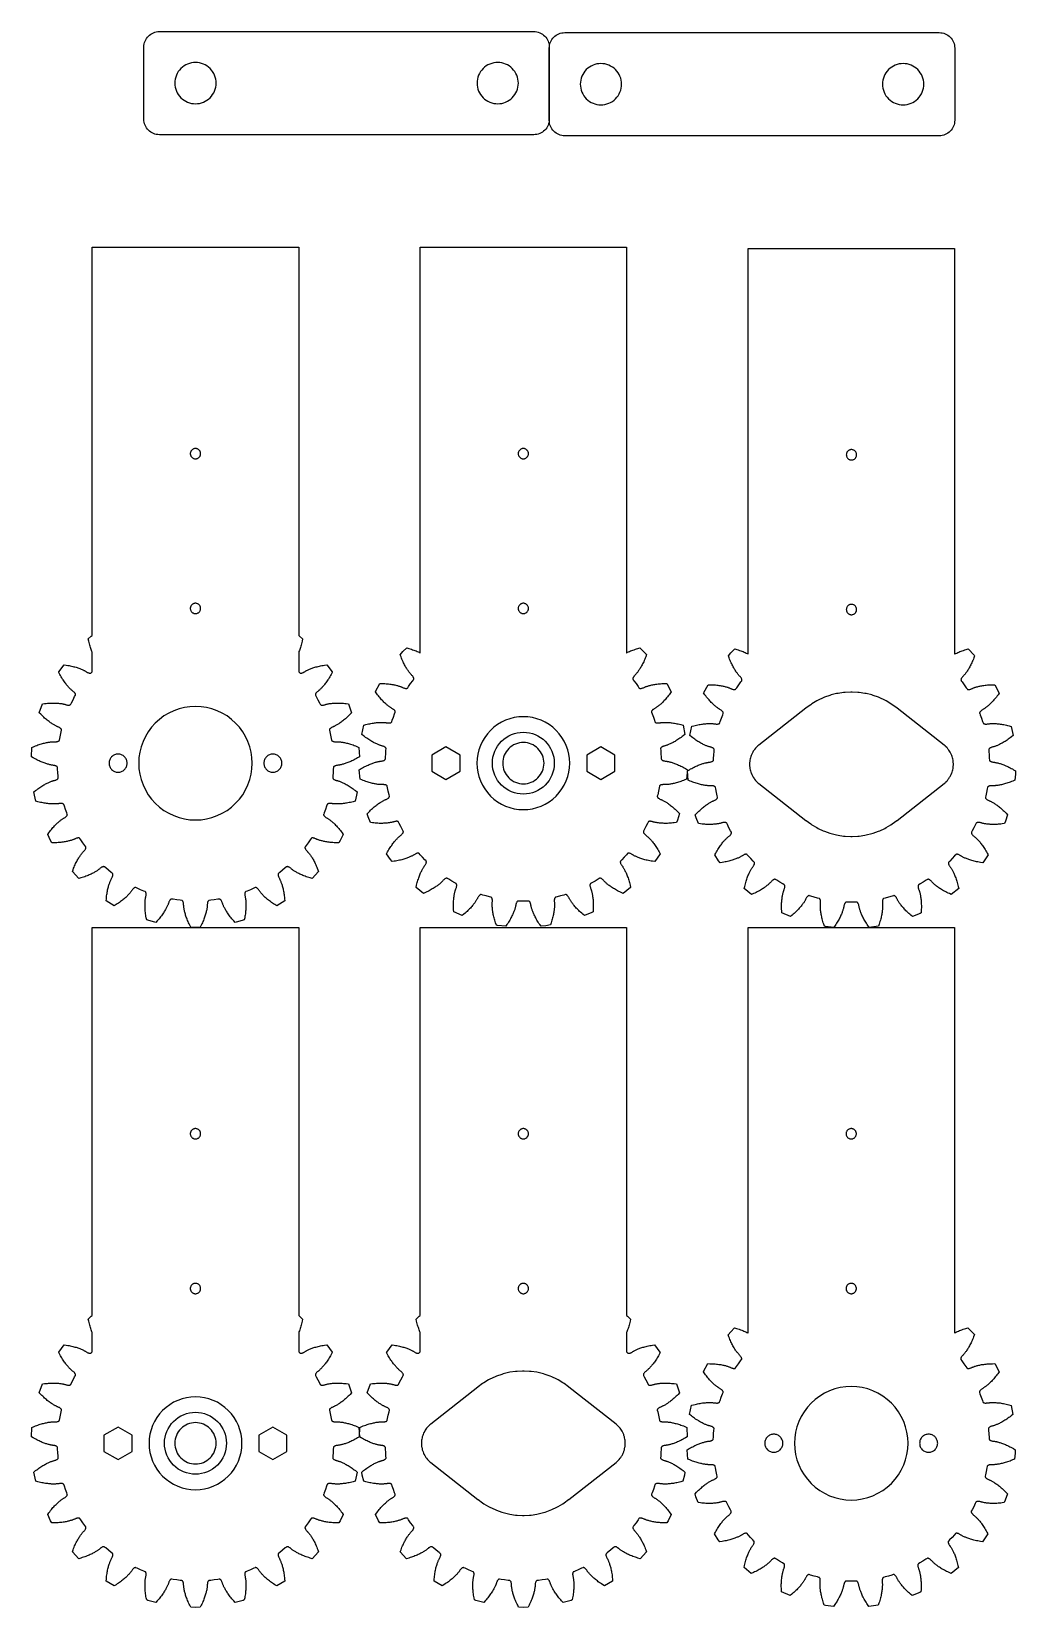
# Model space of a CAD drawing. Header units: millimetres. Extents: x -32 to 159, y -32 to 274.
import ezdxf

# ---------------------------------------------------------------- set-up
doc = ezdxf.new("R2010")
doc.units = ezdxf.units.MM
doc.layers.add('default', color=7, linetype='Continuous')

msp = doc.modelspace()

# ---------------------------------------------------------------- linework, layer by layer
at = {"layer": 'default'}
for points in [[(-7.29, 253.68), (-7.59, 253.72), (-7.87, 253.79), (-8.15, 253.89), (-8.41, 254.02), (-8.67, 254.17), (-8.9, 254.34), (-9.12, 254.54), (-9.32, 254.76), (-9.49, 255), (-9.65, 255.25), (-9.77, 255.51), (-9.87, 255.79), (-9.94, 256.08), (-9.99, 256.37), (-10, 256.66), (-10, 270.66), (-9.99, 270.96), (-9.94, 271.25), (-9.87, 271.53), (-9.77, 271.81), (-9.65, 272.08), (-9.49, 272.33), (-9.32, 272.57), (-9.12, 272.78), (-8.9, 272.98), (-8.67, 273.16), (-8.41, 273.31), (-8.15, 273.43), (-7.87, 273.53), (-7.59, 273.6), (-7.29, 273.65), (-7, 273.66), (65.57, 273.66), (65.86, 273.65), (66.15, 273.6), (66.44, 273.53), (66.72, 273.43), (66.98, 273.31), (67.24, 273.16), (67.47, 272.98), (67.69, 272.78), (67.89, 272.57), (68.06, 272.33), (68.21, 272.08), (68.34, 271.81), (68.44, 271.53), (68.51, 271.25), (68.55, 270.96), (68.57, 270.66), (68.57, 256.66), (68.55, 256.37), (68.51, 256.08), (68.44, 255.79), (68.34, 255.51), (68.21, 255.25), (68.06, 255), (67.89, 254.76), (67.69, 254.54), (67.47, 254.34), (67.24, 254.17), (66.98, 254.02), (66.72, 253.89), (66.44, 253.79), (66.15, 253.72), (65.86, 253.68), (65.57, 253.66), (-7, 253.66), (-7.29, 253.68)], [(71.27, 253.46), (70.98, 253.5), (70.7, 253.57), (70.42, 253.67), (70.15, 253.8), (69.9, 253.95), (69.67, 254.13), (69.45, 254.32), (69.25, 254.54), (69.07, 254.78), (68.92, 255.03), (68.8, 255.3), (68.7, 255.57), (68.63, 255.86), (68.58, 256.15), (68.57, 256.45), (68.57, 270.45), (68.58, 270.74), (68.63, 271.03), (68.7, 271.32), (68.8, 271.59), (68.92, 271.86), (69.07, 272.11), (69.25, 272.35), (69.45, 272.57), (69.67, 272.76), (69.9, 272.94), (70.15, 273.09), (70.42, 273.22), (70.7, 273.32), (70.98, 273.39), (71.27, 273.43), (71.57, 273.45), (144.14, 273.45), (144.43, 273.43), (144.72, 273.39), (145.01, 273.32), (145.29, 273.22), (145.55, 273.09), (145.8, 272.94), (146.04, 272.76), (146.26, 272.57), (146.46, 272.35), (146.63, 272.11), (146.78, 271.86), (146.91, 271.59), (147.01, 271.32), (147.08, 271.03), (147.12, 270.74), (147.14, 270.45), (147.14, 256.45), (147.12, 256.15), (147.08, 255.86), (147.01, 255.57), (146.91, 255.3), (146.78, 255.03), (146.63, 254.78), (146.46, 254.54), (146.26, 254.32), (146.04, 254.13), (145.8, 253.95), (145.55, 253.8), (145.29, 253.67), (145.01, 253.57), (144.72, 253.5), (144.43, 253.46), (144.14, 253.45), (71.57, 253.45), (71.27, 253.46)], [(3.92, 264.44), (3.83, 264.82), (3.7, 265.19), (3.53, 265.55), (3.33, 265.88), (3.09, 266.2), (2.83, 266.49), (2.54, 266.75), (2.22, 266.99), (1.89, 267.19), (1.53, 267.36), (1.16, 267.49), (0.78, 267.59), (0.39, 267.64), (0, 267.66), (-0.39, 267.64), (-0.78, 267.59), (-1.16, 267.49), (-1.53, 267.36), (-1.89, 267.19), (-2.22, 266.99), (-2.54, 266.75), (-2.83, 266.49), (-3.09, 266.2), (-3.33, 265.88), (-3.53, 265.55), (-3.7, 265.19), (-3.83, 264.82), (-3.92, 264.44), (-3.98, 264.05), (-4, 263.66), (-3.98, 263.27), (-3.92, 262.88), (-3.83, 262.5), (-3.7, 262.13), (-3.53, 261.78), (-3.33, 261.44), (-3.09, 261.12), (-2.83, 260.83), (-2.54, 260.57), (-2.22, 260.34), (-1.89, 260.13), (-1.53, 259.97), (-1.16, 259.83), (-0.78, 259.74), (-0.39, 259.68), (0, 259.66), (0.39, 259.68), (0.78, 259.74), (1.16, 259.83), (1.53, 259.97), (1.89, 260.13), (2.22, 260.34), (2.54, 260.57), (2.83, 260.83), (3.09, 261.12), (3.33, 261.44), (3.53, 261.78), (3.7, 262.13), (3.83, 262.5), (3.92, 262.88), (3.98, 263.27), (4, 263.66), (3.98, 264.05), (3.92, 264.44)], [(62.55, 264.05), (62.49, 264.44), (62.4, 264.82), (62.26, 265.19), (62.1, 265.55), (61.89, 265.88), (61.66, 266.2), (61.4, 266.49), (61.11, 266.75), (60.79, 266.99), (60.45, 267.19), (60.1, 267.36), (59.73, 267.49), (59.35, 267.59), (58.96, 267.64), (58.57, 267.66), (58.18, 267.64), (57.79, 267.59), (57.41, 267.49), (57.04, 267.36), (56.68, 267.19), (56.35, 266.99), (56.03, 266.75), (55.74, 266.49), (55.48, 266.2), (55.24, 265.88), (55.04, 265.55), (54.87, 265.19), (54.74, 264.82), (54.65, 264.44), (54.59, 264.05), (54.57, 263.66), (54.59, 263.27), (54.65, 262.88), (54.74, 262.5), (54.87, 262.13), (55.04, 261.78), (55.24, 261.44), (55.48, 261.12), (55.74, 260.83), (56.03, 260.57), (56.35, 260.34), (56.68, 260.13), (57.04, 259.97), (57.41, 259.83), (57.79, 259.74), (58.18, 259.68), (58.57, 259.66), (58.96, 259.68), (59.35, 259.74), (59.73, 259.83), (60.1, 259.97), (60.45, 260.13), (60.79, 260.34), (61.11, 260.57), (61.4, 260.83), (61.66, 261.12), (61.89, 261.44), (62.1, 261.78), (62.26, 262.13), (62.4, 262.5), (62.49, 262.88), (62.55, 263.27), (62.57, 263.66), (62.55, 264.05)], [(82.49, 264.23), (82.4, 264.61), (82.26, 264.98), (82.1, 265.33), (81.89, 265.67), (81.66, 265.98), (81.4, 266.27), (81.11, 266.54), (80.79, 266.77), (80.45, 266.97), (80.1, 267.14), (79.73, 267.27), (79.35, 267.37), (78.96, 267.43), (78.57, 267.45), (78.18, 267.43), (77.79, 267.37), (77.41, 267.27), (77.04, 267.14), (76.68, 266.97), (76.35, 266.77), (76.03, 266.54), (75.74, 266.27), (75.48, 265.98), (75.24, 265.67), (75.04, 265.33), (74.87, 264.98), (74.74, 264.61), (74.65, 264.23), (74.59, 263.84), (74.57, 263.45), (74.59, 263.05), (74.65, 262.67), (74.74, 262.28), (74.87, 261.91), (75.04, 261.56), (75.24, 261.22), (75.48, 260.91), (75.74, 260.62), (76.03, 260.35), (76.35, 260.12), (76.68, 259.92), (77.04, 259.75), (77.41, 259.62), (77.79, 259.52), (78.18, 259.46), (78.57, 259.45), (78.96, 259.46), (79.35, 259.52), (79.73, 259.62), (80.1, 259.75), (80.45, 259.92), (80.79, 260.12), (81.11, 260.35), (81.4, 260.62), (81.66, 260.91), (81.89, 261.22), (82.1, 261.56), (82.26, 261.91), (82.4, 262.28), (82.49, 262.67), (82.55, 263.05), (82.57, 263.45), (82.55, 263.84), (82.49, 264.23)], [(141.12, 263.84), (141.06, 264.23), (140.97, 264.61), (140.83, 264.98), (140.67, 265.33), (140.46, 265.67), (140.23, 265.98), (139.97, 266.27), (139.68, 266.54), (139.36, 266.77), (139.02, 266.97), (138.67, 267.14), (138.3, 267.27), (137.92, 267.37), (137.53, 267.43), (137.14, 267.45), (136.75, 267.43), (136.36, 267.37), (135.98, 267.27), (135.61, 267.14), (135.25, 266.97), (134.92, 266.77), (134.6, 266.54), (134.31, 266.27), (134.05, 265.98), (133.81, 265.67), (133.61, 265.33), (133.44, 264.98), (133.31, 264.61), (133.21, 264.23), (133.16, 263.84), (133.14, 263.45), (133.16, 263.05), (133.21, 262.67), (133.31, 262.28), (133.44, 261.91), (133.61, 261.56), (133.81, 261.22), (134.05, 260.91), (134.31, 260.62), (134.6, 260.35), (134.92, 260.12), (135.25, 259.92), (135.61, 259.75), (135.98, 259.62), (136.36, 259.52), (136.75, 259.46), (137.14, 259.45), (137.53, 259.46), (137.92, 259.52), (138.3, 259.62), (138.67, 259.75), (139.02, 259.92), (139.36, 260.12), (139.68, 260.35), (139.97, 260.62), (140.23, 260.91), (140.46, 261.22), (140.67, 261.56), (140.83, 261.91), (140.97, 262.28), (141.06, 262.67), (141.12, 263.05), (141.14, 263.45), (141.12, 263.84)], [(5.52, 104), (5.46, 104.12), (5.41, 104.24), (5.36, 104.34), (5.32, 104.45), (5.28, 104.54), (5.25, 104.63), (5.22, 104.71), (5.18, 104.83), (5.14, 104.94), (5.1, 105.05), (5.05, 105.14), (5, 105.22), (4.95, 105.29), (4.9, 105.35), (4.85, 105.4), (4.8, 105.44), (4.75, 105.47), (4.7, 105.49), (4.66, 105.5), (4.61, 105.49), (4.32, 105.45), (3.64, 105.35), (2.96, 105.26), (2.67, 105.23), (2.62, 105.22), (2.58, 105.2), (2.54, 105.16), (2.5, 105.12), (2.46, 105.07), (2.42, 105.01), (2.39, 104.94), (2.36, 104.86), (2.34, 104.77), (2.32, 104.66), (2.3, 104.55), (2.29, 104.43), (2.29, 104.31), (2.28, 104.22), (2.28, 104.13), (2.26, 104.03), (2.25, 103.92), (2.24, 103.8), (2.22, 103.67), (2.19, 103.54), (2.17, 103.4), (2.14, 103.25), (2.1, 103.09), (2.06, 102.93), (2.01, 102.76), (1.96, 102.58), (1.91, 102.39), (1.84, 102.2), (1.78, 102), (1.7, 101.79), (1.62, 101.58), (1.53, 101.36), (1.44, 101.13), (1.33, 100.9), (1.22, 100.66), (1.1, 100.42), (0.91, 100.04), (0, 100), (-0.91, 100.04), (-1.1, 100.42), (-1.22, 100.66), (-1.33, 100.9), (-1.44, 101.13), (-1.53, 101.36), (-1.62, 101.58), (-1.7, 101.79), (-1.78, 102), (-1.84, 102.2), (-1.91, 102.39), (-1.96, 102.58), (-2.01, 102.76), (-2.06, 102.93), (-2.1, 103.09), (-2.14, 103.25), (-2.17, 103.4), (-2.19, 103.54), (-2.22, 103.67), (-2.24, 103.8), (-2.25, 103.92), (-2.26, 104.03), (-2.28, 104.13), (-2.28, 104.22), (-2.29, 104.31), (-2.29, 104.43), (-2.3, 104.55), (-2.32, 104.66), (-2.34, 104.77), (-2.36, 104.86), (-2.39, 104.94), (-2.42, 105.01), (-2.46, 105.07), (-2.5, 105.12), (-2.54, 105.16), (-2.58, 105.2), (-2.62, 105.22), (-2.67, 105.23), (-2.96, 105.26), (-3.64, 105.35), (-4.32, 105.45), (-4.61, 105.49), (-4.66, 105.5), (-4.7, 105.49), (-4.75, 105.47), (-4.8, 105.44), (-4.85, 105.4), (-4.9, 105.35), (-4.95, 105.29), (-5, 105.22), (-5.05, 105.14), (-5.1, 105.05), (-5.14, 104.94), (-5.18, 104.83), (-5.22, 104.71), (-5.25, 104.63), (-5.28, 104.54), (-5.32, 104.45), (-5.36, 104.34), (-5.41, 104.24), (-5.46, 104.12), (-5.52, 104), (-5.59, 103.87), (-5.66, 103.73), (-5.73, 103.59), (-5.82, 103.44), (-5.91, 103.29), (-6, 103.13), (-6.11, 102.97), (-6.22, 102.8), (-6.34, 102.62), (-6.47, 102.44), (-6.6, 102.26), (-6.75, 102.07), (-6.9, 101.88), (-7.06, 101.69), (-7.23, 101.49), (-7.41, 101.28), (-7.69, 100.98), (-9.24, 101.37), (-9.45, 101.45), (-9.54, 101.88), (-9.59, 102.15), (-9.63, 102.4), (-9.67, 102.66), (-9.7, 102.9), (-9.72, 103.14), (-9.74, 103.36), (-9.76, 103.58), (-9.77, 103.79), (-9.78, 104), (-9.78, 104.19), (-9.78, 104.38), (-9.78, 104.56), (-9.78, 104.72), (-9.77, 104.89), (-9.76, 105.04), (-9.74, 105.18), (-9.73, 105.32), (-9.72, 105.44), (-9.7, 105.56), (-9.68, 105.67), (-9.66, 105.77), (-9.65, 105.86), (-9.63, 105.95), (-9.6, 106.07), (-9.58, 106.19), (-9.56, 106.3), (-9.55, 106.4), (-9.55, 106.49), (-9.56, 106.58), (-9.57, 106.66), (-9.59, 106.73), (-9.61, 106.79), (-9.64, 106.84), (-9.67, 106.88), (-9.71, 106.91), (-9.75, 106.93), (-10.02, 107.04), (-10.65, 107.31), (-11.28, 107.59), (-11.54, 107.71), (-11.59, 107.73), (-11.64, 107.73), (-11.69, 107.73), (-11.74, 107.72), (-11.8, 107.69), (-11.87, 107.66), (-11.93, 107.61), (-12, 107.56), (-12.06, 107.49), (-12.13, 107.41), (-12.2, 107.33), (-12.28, 107.23), (-12.35, 107.13), (-12.39, 107.06), (-12.45, 106.98), (-12.51, 106.9), (-12.58, 106.81), (-12.65, 106.72), (-12.74, 106.62), (-12.83, 106.52), (-12.92, 106.41), (-13.03, 106.3), (-13.14, 106.19), (-13.26, 106.07), (-13.39, 105.94), (-13.52, 105.82), (-13.67, 105.69), (-13.82, 105.55), (-13.98, 105.42), (-14.16, 105.28), (-14.34, 105.14), (-14.53, 105), (-14.73, 104.85), (-14.93, 104.71), (-15.15, 104.56), (-15.38, 104.42), (-15.74, 104.2), (-17.3, 105.13), (-17.27, 105.56), (-17.24, 105.83), (-17.21, 106.09), (-17.18, 106.35), (-17.14, 106.59), (-17.1, 106.82), (-17.06, 107.05), (-17.02, 107.26), (-16.97, 107.47), (-16.93, 107.67), (-16.88, 107.86), (-16.83, 108.03), (-16.78, 108.21), (-16.73, 108.37), (-16.67, 108.52), (-16.62, 108.66), (-16.57, 108.8), (-16.52, 108.92), (-16.47, 109.04), (-16.43, 109.15), (-16.38, 109.25), (-16.34, 109.34), (-16.3, 109.43), (-16.26, 109.5), (-16.2, 109.61), (-16.14, 109.72), (-16.1, 109.82), (-16.06, 109.92), (-16.03, 110.01), (-16.02, 110.1), (-16.01, 110.17), (-16, 110.24), (-16.01, 110.31), (-16.02, 110.36), (-16.04, 110.41), (-16.07, 110.45), (-16.1, 110.49), (-16.34, 110.67), (-16.87, 111.1), (-17.4, 111.53), (-17.62, 111.72), (-17.66, 111.75), (-17.71, 111.77), (-17.76, 111.78), (-17.82, 111.78), (-17.88, 111.77), (-17.95, 111.75), (-18.02, 111.73), (-18.1, 111.69), (-18.18, 111.65), (-18.27, 111.59), (-18.36, 111.53), (-18.46, 111.45), (-18.55, 111.37), (-18.62, 111.32), (-18.69, 111.26), (-18.77, 111.2), (-18.86, 111.13), (-18.96, 111.06), (-19.07, 110.99), (-19.18, 110.92), (-19.3, 110.84), (-19.43, 110.76), (-19.57, 110.68), (-19.72, 110.6), (-19.87, 110.51), (-20.04, 110.43), (-20.22, 110.34), (-20.4, 110.26), (-20.59, 110.17), (-20.79, 110.08), (-21.01, 110), (-21.23, 109.91), (-21.46, 109.83), (-21.7, 109.74), (-21.95, 109.66), (-22.21, 109.58), (-22.63, 109.46), (-23.85, 110.81), (-23.71, 111.19), (-23.61, 111.45), (-23.52, 111.69), (-23.42, 111.92), (-23.32, 112.15), (-23.22, 112.36), (-23.12, 112.57), (-23.02, 112.77), (-22.92, 112.95), (-22.82, 113.13), (-22.72, 113.3), (-22.62, 113.46), (-22.53, 113.61), (-22.44, 113.75), (-22.35, 113.88), (-22.26, 114.01), (-22.17, 114.12), (-22.09, 114.23), (-22.01, 114.33), (-21.94, 114.42), (-21.87, 114.51), (-21.8, 114.59), (-21.74, 114.65), (-21.68, 114.72), (-21.59, 114.81), (-21.51, 114.9), (-21.44, 114.98), (-21.38, 115.07), (-21.33, 115.15), (-21.29, 115.22), (-21.25, 115.3), (-21.23, 115.36), (-21.22, 115.43), (-21.22, 115.48), (-21.23, 115.53), (-21.24, 115.58), (-21.26, 115.62), (-21.44, 115.86), (-21.84, 116.42), (-22.23, 116.98), (-22.39, 117.22), (-22.42, 117.26), (-22.46, 117.29), (-22.51, 117.31), (-22.57, 117.33), (-22.63, 117.34), (-22.7, 117.34), (-22.78, 117.34), (-22.86, 117.32), (-22.96, 117.3), (-23.05, 117.27), (-23.16, 117.24), (-23.27, 117.19), (-23.38, 117.14), (-23.46, 117.1), (-23.55, 117.07), (-23.64, 117.03), (-23.75, 116.99), (-23.86, 116.95), (-23.98, 116.91), (-24.11, 116.87), (-24.25, 116.83), (-24.4, 116.79), (-24.55, 116.75), (-24.72, 116.71), (-24.89, 116.67), (-25.07, 116.63), (-25.26, 116.59), (-25.46, 116.56), (-25.67, 116.53), (-25.89, 116.5), (-26.12, 116.47), (-26.35, 116.45), (-26.6, 116.43), (-26.85, 116.42), (-27.11, 116.41), (-27.39, 116.4), (-27.81, 116.4), (-28.07, 116.83), (-28.64, 118.02), (-28.4, 118.36), (-28.24, 118.58), (-28.08, 118.78), (-27.92, 118.98), (-27.76, 119.17), (-27.61, 119.35), (-27.46, 119.52), (-27.31, 119.68), (-27.16, 119.83), (-27.02, 119.98), (-26.88, 120.11), (-26.74, 120.24), (-26.61, 120.36), (-26.48, 120.47), (-26.36, 120.58), (-26.24, 120.67), (-26.13, 120.76), (-26.02, 120.84), (-25.92, 120.92), (-25.82, 120.99), (-25.73, 121.05), (-25.64, 121.11), (-25.56, 121.16), (-25.49, 121.2), (-25.38, 121.26), (-25.28, 121.33), (-25.19, 121.39), (-25.11, 121.46), (-25.04, 121.52), (-24.98, 121.58), (-24.93, 121.64), (-24.89, 121.7), (-24.86, 121.76), (-24.84, 121.81), (-24.83, 121.87), (-24.84, 121.91), (-24.85, 121.96), (-24.95, 122.24), (-25.19, 122.88), (-25.41, 123.53), (-25.51, 123.81), (-25.52, 123.85), (-25.55, 123.89), (-25.59, 123.92), (-25.64, 123.95), (-25.7, 123.98), (-25.77, 124), (-25.84, 124.02), (-25.93, 124.03), (-26.02, 124.03), (-26.13, 124.03), (-26.24, 124.02), (-26.36, 124.01), (-26.48, 123.99), (-26.57, 123.98), (-26.66, 123.97), (-26.76, 123.96), (-26.87, 123.95), (-26.99, 123.94), (-27.12, 123.93), (-27.25, 123.93), (-27.4, 123.93), (-27.55, 123.93), (-27.71, 123.93), (-27.88, 123.93), (-28.06, 123.94), (-28.24, 123.96), (-28.44, 123.97), (-28.64, 124), (-28.85, 124.02), (-29.07, 124.05), (-29.29, 124.09), (-29.53, 124.13), (-29.77, 124.18), (-30.02, 124.23), (-30.27, 124.29), (-30.53, 124.36), (-30.93, 124.47), (-31.22, 125.62), (-31.31, 126.25), (-30.98, 126.52), (-30.77, 126.69), (-30.56, 126.84), (-30.35, 126.99), (-30.15, 127.13), (-29.95, 127.26), (-29.76, 127.38), (-29.57, 127.5), (-29.39, 127.61), (-29.21, 127.71), (-29.04, 127.8), (-28.88, 127.89), (-28.72, 127.97), (-28.56, 128.04), (-28.42, 128.11), (-28.28, 128.17), (-28.15, 128.22), (-28.02, 128.27), (-27.9, 128.32), (-27.79, 128.36), (-27.68, 128.39), (-27.59, 128.42), (-27.5, 128.45), (-27.41, 128.47), (-27.29, 128.5), (-27.18, 128.54), (-27.07, 128.57), (-26.98, 128.61), (-26.89, 128.66), (-26.82, 128.7), (-26.75, 128.75), (-26.7, 128.79), (-26.66, 128.84), (-26.62, 128.89), (-26.6, 128.94), (-26.59, 128.98), (-26.59, 129.03), (-26.62, 129.32), (-26.67, 130.01), (-26.71, 130.69), (-26.72, 130.99), (-26.73, 131.03), (-26.75, 131.08), (-26.78, 131.12), (-26.82, 131.16), (-26.86, 131.21), (-26.92, 131.24), (-26.99, 131.28), (-27.07, 131.31), (-27.16, 131.34), (-27.26, 131.37), (-27.37, 131.39), (-27.49, 131.41), (-27.62, 131.43), (-27.7, 131.44), (-27.79, 131.45), (-27.89, 131.47), (-28, 131.49), (-28.12, 131.51), (-28.24, 131.54), (-28.37, 131.57), (-28.51, 131.61), (-28.66, 131.65), (-28.82, 131.7), (-28.98, 131.75), (-29.14, 131.81), (-29.32, 131.87), (-29.5, 131.94), (-29.69, 132.01), (-29.89, 132.1), (-30.09, 132.18), (-30.29, 132.28), (-30.51, 132.38), (-30.73, 132.49), (-30.95, 132.61), (-31.18, 132.74), (-31.42, 132.87), (-31.77, 133.08), (-31.68, 134.9), (-31.27, 135.08), (-31.02, 135.18), (-30.77, 135.27), (-30.53, 135.36), (-30.3, 135.44), (-30.07, 135.51), (-29.86, 135.58), (-29.64, 135.64), (-29.44, 135.69), (-29.24, 135.74), (-29.05, 135.79), (-28.87, 135.82), (-28.7, 135.86), (-28.53, 135.89), (-28.37, 135.91), (-28.22, 135.93), (-28.08, 135.95), (-27.94, 135.96), (-27.81, 135.97), (-27.69, 135.98), (-27.58, 135.99), (-27.48, 135.99), (-27.39, 135.99), (-27.3, 135.99), (-27.18, 135.99), (-27.06, 135.99), (-26.95, 136), (-26.84, 136.01), (-26.75, 136.03), (-26.67, 136.05), (-26.59, 136.08), (-26.53, 136.11), (-26.47, 136.14), (-26.43, 136.18), (-26.4, 136.22), (-26.37, 136.26), (-26.36, 136.31), (-26.31, 136.6), (-26.17, 137.27), (-26.03, 137.94), (-25.96, 138.23), (-25.96, 138.27), (-25.96, 138.32), (-25.98, 138.37), (-26, 138.42), (-26.04, 138.48), (-26.08, 138.53), (-26.14, 138.58), (-26.21, 138.64), (-26.29, 138.69), (-26.38, 138.74), (-26.47, 138.79), (-26.59, 138.84), (-26.7, 138.89), (-26.78, 138.93), (-26.86, 138.96), (-26.96, 139.01), (-27.06, 139.06), (-27.16, 139.11), (-27.27, 139.17), (-27.39, 139.24), (-27.52, 139.31), (-27.65, 139.39), (-27.78, 139.48), (-27.92, 139.57), (-28.07, 139.67), (-28.22, 139.78), (-28.38, 139.89), (-28.54, 140.02), (-28.71, 140.15), (-28.88, 140.29), (-29.05, 140.44), (-29.23, 140.59), (-29.41, 140.76), (-29.59, 140.93), (-29.78, 141.12), (-29.97, 141.31), (-30.26, 141.62), (-29.65, 143.34), (-29.23, 143.39), (-28.96, 143.42), (-28.7, 143.45), (-28.45, 143.46), (-28.2, 143.48), (-27.97, 143.49), (-27.74, 143.49), (-27.52, 143.49), (-27.31, 143.49), (-27.1, 143.49), (-26.91, 143.48), (-26.72, 143.46), (-26.54, 143.45), (-26.38, 143.43), (-26.22, 143.41), (-26.07, 143.39), (-25.92, 143.37), (-25.79, 143.35), (-25.66, 143.32), (-25.55, 143.3), (-25.44, 143.28), (-25.34, 143.25), (-25.25, 143.23), (-25.17, 143.2), (-25.05, 143.17), (-24.93, 143.14), (-24.82, 143.11), (-24.72, 143.1), (-24.63, 143.09), (-24.54, 143.09), (-24.46, 143.1), (-24.39, 143.11), (-24.33, 143.13), (-24.28, 143.15), (-24.23, 143.18), (-24.2, 143.21), (-24.18, 143.25), (-24.04, 143.52), (-23.73, 144.13), (-23.41, 144.73), (-23.27, 144.99), (-23.26, 145.04), (-23.25, 145.09), (-23.25, 145.14), (-23.26, 145.19), (-23.28, 145.25), (-23.31, 145.32), (-23.35, 145.39), (-23.4, 145.46), (-23.46, 145.53), (-23.53, 145.6), (-23.61, 145.68), (-23.71, 145.76), (-23.81, 145.83), (-23.87, 145.89), (-23.94, 145.95), (-24.02, 146.01), (-24.1, 146.09), (-24.19, 146.17), (-24.28, 146.26), (-24.38, 146.35), (-24.48, 146.46), (-24.58, 146.57), (-24.69, 146.69), (-24.8, 146.82), (-24.91, 146.95), (-25.03, 147.1), (-25.15, 147.25), (-25.27, 147.41), (-25.4, 147.59), (-25.52, 147.77), (-25.65, 147.96), (-25.78, 148.15), (-25.91, 148.36), (-26.04, 148.58), (-26.17, 148.81), (-26.3, 149.05), (-26.51, 149.44), (-26.47, 149.52), (-25.43, 150.91), (-25.03, 150.85), (-24.76, 150.8), (-24.5, 150.76), (-24.25, 150.71), (-24.01, 150.66), (-23.78, 150.6), (-23.56, 150.54), (-23.35, 150.49), (-23.15, 150.43), (-22.95, 150.37), (-22.77, 150.3), (-22.59, 150.24), (-22.43, 150.18), (-22.27, 150.12), (-22.12, 150.06), (-21.98, 150), (-21.85, 149.94), (-21.73, 149.88), (-21.61, 149.82), (-21.51, 149.77), (-21.41, 149.72), (-21.32, 149.66), (-21.24, 149.62), (-21.17, 149.57), (-21.06, 149.51), (-20.96, 149.44), (-20.86, 149.39), (-20.76, 149.35), (-20.67, 149.32), (-20.59, 149.29), (-20.51, 149.28), (-20.44, 149.27), (-20.38, 149.27), (-20.32, 149.28), (-20.27, 149.3), (-20.23, 149.32), (-20.2, 149.35), (-20, 149.57), (-20, 153.32), (-20.06, 153.47), (-20.13, 153.65), (-20.21, 153.85), (-20.28, 154.06), (-20.35, 154.28), (-20.42, 154.5), (-20.49, 154.74), (-20.56, 154.99), (-20.62, 155.24), (-20.68, 155.5), (-20.77, 155.91), (-20.19, 156.44), (-20, 156.58), (-20, 231.83), (20, 231.83), (20, 156.58), (20.19, 156.44), (20.77, 155.91), (20.68, 155.5), (20.62, 155.24), (20.56, 154.99), (20.49, 154.74), (20.42, 154.5), (20.35, 154.28), (20.28, 154.06), (20.21, 153.85), (20.13, 153.65), (20.06, 153.47), (20, 153.32), (20, 149.57), (20.2, 149.35), (20.23, 149.32), (20.27, 149.3), (20.32, 149.28), (20.38, 149.27), (20.44, 149.27), (20.51, 149.28), (20.59, 149.29), (20.67, 149.32), (20.76, 149.35), (20.86, 149.39), (20.96, 149.44), (21.06, 149.51), (21.17, 149.57), (21.24, 149.62), (21.32, 149.66), (21.41, 149.72), (21.51, 149.77), (21.61, 149.82), (21.73, 149.88), (21.85, 149.94), (21.98, 150), (22.12, 150.06), (22.27, 150.12), (22.43, 150.18), (22.59, 150.24), (22.77, 150.3), (22.95, 150.37), (23.15, 150.43), (23.35, 150.49), (23.56, 150.54), (23.78, 150.6), (24.01, 150.66), (24.25, 150.71), (24.5, 150.76), (24.76, 150.8), (25.03, 150.85), (25.43, 150.91), (26.47, 149.52), (26.51, 149.44), (26.3, 149.05), (26.17, 148.81), (26.04, 148.58), (25.91, 148.36), (25.78, 148.15), (25.65, 147.96), (25.52, 147.77), (25.4, 147.59), (25.27, 147.41), (25.15, 147.25), (25.03, 147.1), (24.91, 146.95), (24.8, 146.82), (24.69, 146.69), (24.58, 146.57), (24.48, 146.46), (24.38, 146.35), (24.28, 146.26), (24.19, 146.17), (24.1, 146.09), (24.02, 146.01), (23.94, 145.95), (23.87, 145.89), (23.81, 145.83), (23.71, 145.76), (23.61, 145.68), (23.53, 145.6), (23.46, 145.53), (23.4, 145.46), (23.35, 145.39), (23.31, 145.32), (23.28, 145.25), (23.26, 145.19), (23.25, 145.14), (23.25, 145.09), (23.26, 145.04), (23.27, 144.99), (23.41, 144.73), (23.73, 144.13), (24.04, 143.52), (24.18, 143.25), (24.2, 143.21), (24.23, 143.18), (24.28, 143.15), (24.33, 143.13), (24.39, 143.11), (24.46, 143.1), (24.54, 143.09), (24.63, 143.09), (24.72, 143.1), (24.82, 143.11), (24.93, 143.14), (25.05, 143.17), (25.17, 143.2), (25.25, 143.23), (25.34, 143.25), (25.44, 143.28), (25.55, 143.3), (25.66, 143.32), (25.79, 143.35), (25.92, 143.37), (26.07, 143.39), (26.22, 143.41), (26.38, 143.43), (26.54, 143.45), (26.72, 143.46), (26.91, 143.48), (27.1, 143.49), (27.31, 143.49), (27.52, 143.49), (27.74, 143.49), (27.97, 143.49), (28.2, 143.48), (28.45, 143.46), (28.7, 143.45), (28.96, 143.42), (29.23, 143.39), (29.65, 143.34), (30.26, 141.62), (29.97, 141.31), (29.78, 141.12), (29.59, 140.93), (29.41, 140.76), (29.23, 140.59), (29.05, 140.44), (28.88, 140.29), (28.71, 140.15), (28.54, 140.02), (28.38, 139.89), (28.22, 139.78), (28.07, 139.67), (27.92, 139.57), (27.78, 139.48), (27.65, 139.39), (27.52, 139.31), (27.39, 139.24), (27.27, 139.17), (27.16, 139.11), (27.06, 139.06), (26.96, 139.01), (26.86, 138.96), (26.78, 138.93), (26.7, 138.89), (26.59, 138.84), (26.47, 138.79), (26.38, 138.74), (26.29, 138.69), (26.21, 138.64), (26.14, 138.58), (26.08, 138.53), (26.04, 138.48), (26, 138.42), (25.98, 138.37), (25.96, 138.32), (25.96, 138.27), (25.96, 138.23), (26.03, 137.94), (26.17, 137.27), (26.31, 136.6), (26.36, 136.31), (26.37, 136.26), (26.4, 136.22), (26.43, 136.18), (26.47, 136.14), (26.53, 136.11), (26.59, 136.08), (26.67, 136.05), (26.75, 136.03), (26.84, 136.01), (26.95, 136), (27.06, 135.99), (27.18, 135.99), (27.3, 135.99), (27.39, 135.99), (27.48, 135.99), (27.58, 135.99), (27.69, 135.98), (27.81, 135.97), (27.94, 135.96), (28.08, 135.95), (28.22, 135.93), (28.37, 135.91), (28.53, 135.89), (28.7, 135.86), (28.87, 135.82), (29.05, 135.79), (29.24, 135.74), (29.44, 135.69), (29.64, 135.64), (29.86, 135.58), (30.07, 135.51), (30.3, 135.44), (30.53, 135.36), (30.77, 135.27), (31.02, 135.18), (31.27, 135.08), (31.68, 134.9), (31.77, 133.08), (31.42, 132.87), (31.18, 132.74), (30.95, 132.61), (30.73, 132.49), (30.51, 132.38), (30.29, 132.28), (30.09, 132.18), (29.89, 132.1), (29.69, 132.01), (29.5, 131.94), (29.32, 131.87), (29.14, 131.81), (28.98, 131.75), (28.82, 131.7), (28.66, 131.65), (28.51, 131.61), (28.37, 131.57), (28.24, 131.54), (28.12, 131.51), (28, 131.49), (27.89, 131.47), (27.79, 131.45), (27.7, 131.44), (27.62, 131.43), (27.49, 131.41), (27.37, 131.39), (27.26, 131.37), (27.16, 131.34), (27.07, 131.31), (26.99, 131.28), (26.92, 131.24), (26.86, 131.21), (26.82, 131.16), (26.78, 131.12), (26.75, 131.08), (26.73, 131.03), (26.72, 130.99), (26.71, 130.69), (26.67, 130.01), (26.62, 129.32), (26.59, 129.03), (26.59, 128.98), (26.6, 128.94), (26.62, 128.89), (26.66, 128.84), (26.7, 128.79), (26.75, 128.75), (26.82, 128.7), (26.89, 128.66), (26.98, 128.61), (27.07, 128.57), (27.18, 128.54), (27.29, 128.5), (27.41, 128.47), (27.5, 128.45), (27.59, 128.42), (27.68, 128.39), (27.79, 128.36), (27.9, 128.32), (28.02, 128.27), (28.15, 128.22), (28.28, 128.17), (28.42, 128.11), (28.56, 128.04), (28.72, 127.97), (28.88, 127.89), (29.04, 127.8), (29.21, 127.71), (29.39, 127.61), (29.57, 127.5), (29.76, 127.38), (29.95, 127.26), (30.15, 127.13), (30.35, 126.99), (30.56, 126.84), (30.77, 126.69), (30.98, 126.52), (31.31, 126.25), (31.22, 125.62), (30.93, 124.47), (30.53, 124.36), (30.27, 124.29), (30.02, 124.23), (29.77, 124.18), (29.53, 124.13), (29.29, 124.09), (29.07, 124.05), (28.85, 124.02), (28.64, 124), (28.44, 123.97), (28.24, 123.96), (28.06, 123.94), (27.88, 123.93), (27.71, 123.93), (27.55, 123.93), (27.4, 123.93), (27.25, 123.93), (27.12, 123.93), (26.99, 123.94), (26.87, 123.95), (26.76, 123.96), (26.66, 123.97), (26.57, 123.98), (26.48, 123.99), (26.36, 124.01), (26.24, 124.02), (26.13, 124.03), (26.02, 124.03), (25.93, 124.03), (25.84, 124.02), (25.77, 124), (25.7, 123.98), (25.64, 123.95), (25.59, 123.92), (25.55, 123.89), (25.52, 123.85), (25.51, 123.81), (25.41, 123.53), (25.19, 122.88), (24.95, 122.24), (24.85, 121.96), (24.84, 121.91), (24.83, 121.87), (24.84, 121.81), (24.86, 121.76), (24.89, 121.7), (24.93, 121.64), (24.98, 121.58), (25.04, 121.52), (25.11, 121.46), (25.19, 121.39), (25.28, 121.33), (25.38, 121.26), (25.49, 121.2), (25.56, 121.16), (25.64, 121.11), (25.73, 121.05), (25.82, 120.99), (25.92, 120.92), (26.02, 120.84), (26.13, 120.76), (26.24, 120.67), (26.36, 120.58), (26.48, 120.47), (26.61, 120.36), (26.74, 120.24), (26.88, 120.11), (27.02, 119.98), (27.16, 119.83), (27.31, 119.68), (27.46, 119.52), (27.61, 119.35), (27.76, 119.17), (27.92, 118.98), (28.08, 118.78), (28.24, 118.58), (28.4, 118.36), (28.64, 118.02), (28.07, 116.83), (27.81, 116.4), (27.39, 116.4), (27.11, 116.41), (26.85, 116.42), (26.6, 116.43), (26.35, 116.45), (26.12, 116.47), (25.89, 116.5), (25.67, 116.53), (25.46, 116.56), (25.26, 116.59), (25.07, 116.63), (24.89, 116.67), (24.72, 116.71), (24.55, 116.75), (24.4, 116.79), (24.25, 116.83), (24.11, 116.87), (23.98, 116.91), (23.86, 116.95), (23.75, 116.99), (23.64, 117.03), (23.55, 117.07), (23.46, 117.1), (23.38, 117.14), (23.27, 117.19), (23.16, 117.24), (23.05, 117.27), (22.96, 117.3), (22.86, 117.32), (22.78, 117.34), (22.7, 117.34), (22.63, 117.34), (22.57, 117.33), (22.51, 117.31), (22.46, 117.29), (22.42, 117.26), (22.39, 117.22), (22.23, 116.98), (21.84, 116.42), (21.44, 115.86), (21.26, 115.62), (21.24, 115.58), (21.23, 115.53), (21.22, 115.48), (21.22, 115.43), (21.23, 115.36), (21.25, 115.3), (21.29, 115.22), (21.33, 115.15), (21.38, 115.07), (21.44, 114.98), (21.51, 114.9), (21.59, 114.81), (21.68, 114.72), (21.74, 114.65), (21.8, 114.59), (21.87, 114.51), (21.94, 114.42), (22.01, 114.33), (22.09, 114.23), (22.17, 114.12), (22.26, 114.01), (22.35, 113.88), (22.44, 113.75), (22.53, 113.61), (22.62, 113.46), (22.72, 113.3), (22.82, 113.13), (22.92, 112.95), (23.02, 112.77), (23.12, 112.57), (23.22, 112.36), (23.32, 112.15), (23.42, 111.92), (23.52, 111.69), (23.61, 111.45), (23.71, 111.19), (23.85, 110.81), (22.63, 109.46), (22.21, 109.58), (21.95, 109.66), (21.7, 109.74), (21.46, 109.83), (21.23, 109.91), (21.01, 110), (20.79, 110.08), (20.59, 110.17), (20.4, 110.26), (20.22, 110.34), (20.04, 110.43), (19.87, 110.51), (19.72, 110.6), (19.57, 110.68), (19.43, 110.76), (19.3, 110.84), (19.18, 110.92), (19.07, 110.99), (18.96, 111.06), (18.86, 111.13), (18.77, 111.2), (18.69, 111.26), (18.62, 111.32), (18.55, 111.37), (18.46, 111.45), (18.36, 111.53), (18.27, 111.59), (18.18, 111.65), (18.1, 111.69), (18.02, 111.73), (17.95, 111.75), (17.88, 111.77), (17.82, 111.78), (17.76, 111.78), (17.71, 111.77), (17.66, 111.75), (17.62, 111.72), (17.4, 111.53), (16.87, 111.1), (16.34, 110.67), (16.1, 110.49), (16.07, 110.45), (16.04, 110.41), (16.02, 110.36), (16.01, 110.31), (16, 110.24), (16.01, 110.17), (16.02, 110.1), (16.03, 110.01), (16.06, 109.92), (16.1, 109.82), (16.14, 109.72), (16.2, 109.61), (16.26, 109.5), (16.3, 109.43), (16.34, 109.34), (16.38, 109.25), (16.43, 109.15), (16.47, 109.04), (16.52, 108.92), (16.57, 108.8), (16.62, 108.66), (16.67, 108.52), (16.73, 108.37), (16.78, 108.21), (16.83, 108.03), (16.88, 107.86), (16.93, 107.67), (16.97, 107.47), (17.02, 107.26), (17.06, 107.05), (17.1, 106.82), (17.14, 106.59), (17.18, 106.35), (17.21, 106.09), (17.24, 105.83), (17.27, 105.56), (17.3, 105.13), (15.74, 104.2), (15.38, 104.42), (15.15, 104.56), (14.93, 104.71), (14.73, 104.85), (14.53, 105), (14.34, 105.14), (14.16, 105.28), (13.98, 105.42), (13.82, 105.55), (13.67, 105.69), (13.52, 105.82), (13.39, 105.94), (13.26, 106.07), (13.14, 106.19), (13.03, 106.3), (12.92, 106.41), (12.83, 106.52), (12.74, 106.62), (12.65, 106.72), (12.58, 106.81), (12.51, 106.9), (12.45, 106.98), (12.39, 107.06), (12.35, 107.13), (12.28, 107.23), (12.2, 107.33), (12.13, 107.41), (12.06, 107.49), (12, 107.56), (11.93, 107.61), (11.87, 107.66), (11.8, 107.69), (11.74, 107.72), (11.69, 107.73), (11.64, 107.73), (11.59, 107.73), (11.54, 107.71), (11.28, 107.59), (10.65, 107.31), (10.02, 107.04), (9.75, 106.93), (9.71, 106.91), (9.67, 106.88), (9.64, 106.84), (9.61, 106.79), (9.59, 106.73), (9.57, 106.66), (9.56, 106.58), (9.55, 106.49), (9.55, 106.4), (9.56, 106.3), (9.58, 106.19), (9.6, 106.07), (9.63, 105.95), (9.65, 105.86), (9.66, 105.77), (9.68, 105.67), (9.7, 105.56), (9.72, 105.44), (9.73, 105.32), (9.74, 105.18), (9.76, 105.04), (9.77, 104.89), (9.78, 104.72), (9.78, 104.56), (9.78, 104.38), (9.78, 104.19), (9.78, 104), (9.77, 103.79), (9.76, 103.58), (9.74, 103.36), (9.72, 103.14), (9.7, 102.9), (9.67, 102.66), (9.63, 102.4), (9.59, 102.15), (9.54, 101.88), (9.45, 101.45), (9.24, 101.37), (7.69, 100.98), (7.41, 101.28), (7.23, 101.49), (7.06, 101.69), (6.9, 101.88), (6.75, 102.07), (6.6, 102.26), (6.47, 102.44), (6.34, 102.62), (6.22, 102.8), (6.11, 102.97), (6, 103.13), (5.91, 103.29), (5.82, 103.44), (5.73, 103.59), (5.66, 103.73), (5.59, 103.87), (5.52, 104)], [(72.72, 105.12), (72.66, 105.23), (72.59, 105.33), (72.54, 105.43), (72.49, 105.52), (72.44, 105.6), (72.41, 105.67), (72.35, 105.79), (72.29, 105.89), (72.23, 105.99), (72.18, 106.07), (72.12, 106.15), (72.06, 106.21), (72, 106.27), (71.95, 106.31), (71.89, 106.34), (71.84, 106.36), (71.79, 106.37), (71.74, 106.38), (71.69, 106.37), (71.41, 106.28), (70.75, 106.09), (70.09, 105.91), (69.8, 105.84), (69.76, 105.82), (69.72, 105.79), (69.68, 105.76), (69.65, 105.71), (69.62, 105.66), (69.59, 105.59), (69.57, 105.51), (69.55, 105.43), (69.54, 105.34), (69.54, 105.23), (69.54, 105.12), (69.54, 105), (69.55, 104.88), (69.56, 104.79), (69.56, 104.7), (69.57, 104.59), (69.57, 104.48), (69.57, 104.37), (69.57, 104.24), (69.56, 104.1), (69.56, 103.96), (69.55, 103.81), (69.53, 103.65), (69.51, 103.48), (69.49, 103.3), (69.47, 103.12), (69.44, 102.92), (69.4, 102.72), (69.36, 102.52), (69.31, 102.3), (69.26, 102.08), (69.21, 101.85), (69.14, 101.61), (69.07, 101.37), (68.99, 101.12), (68.91, 100.86), (68.77, 100.47), (67.87, 100.3), (66.96, 100.22), (66.72, 100.56), (66.57, 100.78), (66.43, 101), (66.3, 101.22), (66.17, 101.43), (66.05, 101.64), (65.94, 101.84), (65.84, 102.03), (65.75, 102.22), (65.66, 102.41), (65.58, 102.58), (65.5, 102.75), (65.43, 102.92), (65.37, 103.07), (65.32, 103.22), (65.26, 103.37), (65.22, 103.5), (65.18, 103.63), (65.14, 103.76), (65.11, 103.87), (65.08, 103.98), (65.06, 104.08), (65.04, 104.17), (65.02, 104.25), (65, 104.37), (64.97, 104.49), (64.94, 104.6), (64.91, 104.7), (64.87, 104.79), (64.83, 104.86), (64.79, 104.93), (64.75, 104.99), (64.7, 105.03), (64.66, 105.07), (64.61, 105.09), (64.57, 105.11), (64.52, 105.11), (64.22, 105.1), (63.54, 105.1), (62.85, 105.1), (62.56, 105.11), (62.51, 105.11), (62.47, 105.09), (62.42, 105.07), (62.37, 105.03), (62.33, 104.99), (62.29, 104.93), (62.25, 104.86), (62.21, 104.79), (62.17, 104.7), (62.14, 104.6), (62.11, 104.49), (62.08, 104.37), (62.06, 104.25), (62.04, 104.17), (62.02, 104.08), (62, 103.98), (61.97, 103.87), (61.94, 103.76), (61.9, 103.63), (61.86, 103.5), (61.81, 103.37), (61.76, 103.22), (61.71, 103.07), (61.64, 102.92), (61.57, 102.75), (61.5, 102.58), (61.42, 102.41), (61.33, 102.22), (61.24, 102.03), (61.13, 101.84), (61.02, 101.64), (60.91, 101.43), (60.78, 101.22), (60.65, 101), (60.5, 100.78), (60.35, 100.56), (60.12, 100.22), (58.53, 100.4), (58.31, 100.44), (58.17, 100.86), (58.08, 101.12), (58.01, 101.37), (57.94, 101.61), (57.87, 101.85), (57.81, 102.08), (57.76, 102.3), (57.72, 102.52), (57.68, 102.72), (57.64, 102.92), (57.61, 103.12), (57.59, 103.3), (57.56, 103.48), (57.55, 103.65), (57.53, 103.81), (57.52, 103.96), (57.51, 104.1), (57.51, 104.24), (57.51, 104.37), (57.51, 104.48), (57.51, 104.59), (57.51, 104.7), (57.52, 104.79), (57.52, 104.88), (57.54, 105), (57.54, 105.12), (57.54, 105.23), (57.54, 105.34), (57.52, 105.43), (57.51, 105.51), (57.49, 105.59), (57.46, 105.66), (57.43, 105.71), (57.4, 105.76), (57.36, 105.79), (57.32, 105.82), (57.27, 105.84), (56.99, 105.91), (56.33, 106.09), (55.67, 106.28), (55.39, 106.37), (55.34, 106.38), (55.29, 106.37), (55.24, 106.36), (55.19, 106.34), (55.13, 106.31), (55.08, 106.27), (55.02, 106.21), (54.96, 106.15), (54.9, 106.07), (54.84, 105.99), (54.78, 105.89), (54.73, 105.79), (54.67, 105.67), (54.63, 105.6), (54.59, 105.52), (54.54, 105.43), (54.48, 105.33), (54.42, 105.23), (54.35, 105.12), (54.28, 105.01), (54.2, 104.89), (54.11, 104.76), (54.01, 104.64), (53.91, 104.5), (53.8, 104.36), (53.68, 104.22), (53.56, 104.07), (53.42, 103.92), (53.28, 103.76), (53.13, 103.6), (52.97, 103.44), (52.8, 103.27), (52.62, 103.1), (52.44, 102.93), (52.24, 102.75), (52.03, 102.58), (51.71, 102.31), (50.04, 103.03), (50.01, 103.46), (50, 103.73), (49.99, 103.99), (49.99, 104.24), (49.99, 104.49), (50, 104.73), (50.01, 104.95), (50.02, 105.17), (50.04, 105.38), (50.06, 105.59), (50.08, 105.78), (50.11, 105.97), (50.14, 106.14), (50.16, 106.31), (50.19, 106.47), (50.22, 106.62), (50.26, 106.76), (50.29, 106.89), (50.32, 107.01), (50.35, 107.13), (50.38, 107.23), (50.42, 107.33), (50.45, 107.42), (50.47, 107.5), (50.52, 107.61), (50.56, 107.73), (50.59, 107.84), (50.61, 107.94), (50.62, 108.03), (50.63, 108.12), (50.63, 108.2), (50.62, 108.27), (50.61, 108.33), (50.59, 108.38), (50.56, 108.43), (50.53, 108.46), (50.49, 108.49), (50.24, 108.64), (49.65, 108.99), (49.07, 109.35), (48.82, 109.51), (48.78, 109.53), (48.73, 109.54), (48.68, 109.55), (48.62, 109.54), (48.56, 109.52), (48.49, 109.5), (48.42, 109.46), (48.35, 109.42), (48.27, 109.36), (48.19, 109.29), (48.11, 109.22), (48.03, 109.13), (47.94, 109.04), (47.89, 108.97), (47.82, 108.91), (47.75, 108.83), (47.67, 108.76), (47.58, 108.68), (47.49, 108.59), (47.39, 108.5), (47.28, 108.41), (47.16, 108.31), (47.03, 108.21), (46.9, 108.11), (46.75, 108.01), (46.6, 107.9), (46.44, 107.79), (46.27, 107.68), (46.09, 107.57), (45.9, 107.45), (45.7, 107.34), (45.49, 107.23), (45.28, 107.11), (45.05, 106.99), (44.81, 106.88), (44.57, 106.77), (44.16, 106.59), (42.77, 107.76), (42.86, 108.16), (42.92, 108.42), (42.98, 108.68), (43.05, 108.92), (43.12, 109.16), (43.19, 109.38), (43.26, 109.6), (43.33, 109.81), (43.41, 110.01), (43.48, 110.2), (43.55, 110.38), (43.63, 110.55), (43.7, 110.71), (43.77, 110.86), (43.85, 111.01), (43.92, 111.14), (43.98, 111.27), (44.05, 111.39), (44.11, 111.5), (44.18, 111.6), (44.24, 111.69), (44.29, 111.78), (44.34, 111.86), (44.39, 111.92), (44.47, 112.03), (44.54, 112.13), (44.59, 112.22), (44.64, 112.31), (44.68, 112.4), (44.71, 112.48), (44.73, 112.56), (44.75, 112.62), (44.75, 112.69), (44.74, 112.75), (44.73, 112.8), (44.71, 112.84), (44.68, 112.88), (44.47, 113.09), (44, 113.59), (43.54, 114.09), (43.34, 114.31), (43.31, 114.34), (43.27, 114.37), (43.22, 114.38), (43.16, 114.39), (43.09, 114.39), (43.02, 114.38), (42.95, 114.37), (42.86, 114.34), (42.78, 114.31), (42.68, 114.27), (42.58, 114.22), (42.48, 114.16), (42.37, 114.09), (42.3, 114.04), (42.22, 114), (42.13, 113.95), (42.03, 113.89), (41.93, 113.84), (41.81, 113.78), (41.69, 113.72), (41.56, 113.66), (41.42, 113.6), (41.27, 113.54), (41.11, 113.48), (40.95, 113.42), (40.77, 113.36), (40.59, 113.3), (40.39, 113.24), (40.19, 113.18), (39.98, 113.12), (39.76, 113.06), (39.52, 113.01), (39.28, 112.95), (39.04, 112.9), (38.78, 112.86), (38.51, 112.81), (38.09, 112.75), (37.77, 113.14), (37.05, 114.25), (37.24, 114.62), (37.37, 114.85), (37.5, 115.08), (37.63, 115.3), (37.76, 115.51), (37.89, 115.71), (38.02, 115.9), (38.14, 116.08), (38.27, 116.25), (38.39, 116.41), (38.51, 116.56), (38.62, 116.71), (38.74, 116.85), (38.85, 116.97), (38.96, 117.09), (39.06, 117.2), (39.16, 117.31), (39.26, 117.4), (39.35, 117.49), (39.44, 117.57), (39.52, 117.65), (39.59, 117.71), (39.67, 117.77), (39.73, 117.83), (39.83, 117.9), (39.92, 117.98), (40.01, 118.06), (40.08, 118.13), (40.14, 118.21), (40.19, 118.28), (40.23, 118.34), (40.26, 118.41), (40.28, 118.47), (40.29, 118.52), (40.29, 118.58), (40.28, 118.62), (40.27, 118.67), (40.12, 118.93), (39.8, 119.53), (39.49, 120.14), (39.36, 120.41), (39.34, 120.45), (39.3, 120.48), (39.26, 120.51), (39.21, 120.54), (39.15, 120.55), (39.08, 120.57), (39, 120.57), (38.91, 120.57), (38.82, 120.56), (38.72, 120.55), (38.61, 120.52), (38.49, 120.49), (38.37, 120.46), (38.29, 120.43), (38.2, 120.41), (38.1, 120.39), (37.99, 120.36), (37.87, 120.34), (37.75, 120.31), (37.62, 120.29), (37.47, 120.27), (37.32, 120.25), (37.16, 120.23), (36.99, 120.21), (36.82, 120.2), (36.63, 120.19), (36.44, 120.18), (36.23, 120.17), (36.02, 120.17), (35.8, 120.17), (35.57, 120.17), (35.34, 120.18), (35.09, 120.2), (34.84, 120.22), (34.58, 120.24), (34.31, 120.27), (33.9, 120.32), (33.46, 121.43), (33.28, 122.04), (33.57, 122.35), (33.76, 122.54), (33.95, 122.73), (34.13, 122.9), (34.31, 123.07), (34.49, 123.23), (34.66, 123.37), (34.83, 123.51), (35, 123.64), (35.16, 123.77), (35.32, 123.88), (35.47, 123.99), (35.61, 124.09), (35.76, 124.19), (35.89, 124.27), (36.02, 124.35), (36.15, 124.42), (36.27, 124.49), (36.38, 124.55), (36.48, 124.61), (36.58, 124.65), (36.67, 124.7), (36.76, 124.74), (36.84, 124.77), (36.95, 124.82), (37.06, 124.87), (37.16, 124.92), (37.25, 124.97), (37.33, 125.02), (37.4, 125.08), (37.46, 125.13), (37.5, 125.19), (37.54, 125.24), (37.56, 125.29), (37.58, 125.34), (37.58, 125.39), (37.58, 125.43), (37.51, 125.72), (37.37, 126.39), (37.23, 127.06), (37.18, 127.35), (37.17, 127.4), (37.14, 127.44), (37.11, 127.48), (37.06, 127.52), (37.01, 127.55), (36.95, 127.58), (36.87, 127.61), (36.79, 127.63), (36.7, 127.65), (36.59, 127.66), (36.48, 127.67), (36.36, 127.67), (36.24, 127.67), (36.15, 127.67), (36.06, 127.67), (35.95, 127.67), (35.84, 127.68), (35.73, 127.69), (35.6, 127.7), (35.46, 127.71), (35.32, 127.73), (35.17, 127.75), (35.01, 127.78), (34.84, 127.8), (34.67, 127.84), (34.49, 127.88), (34.3, 127.92), (34.1, 127.97), (33.9, 128.02), (33.68, 128.08), (33.47, 128.15), (33.24, 128.22), (33.01, 128.3), (32.77, 128.39), (32.52, 128.48), (32.27, 128.59), (31.89, 128.75), (31.74, 130.56), (32.12, 130.79), (32.36, 130.92), (32.59, 131.05), (32.81, 131.17), (33.03, 131.28), (33.24, 131.38), (33.45, 131.48), (33.65, 131.57), (33.85, 131.65), (34.04, 131.72), (34.22, 131.79), (34.39, 131.86), (34.56, 131.91), (34.72, 131.96), (34.88, 132.01), (35.02, 132.05), (35.16, 132.09), (35.3, 132.12), (35.42, 132.15), (35.54, 132.17), (35.65, 132.19), (35.75, 132.21), (35.84, 132.22), (35.92, 132.24), (36.05, 132.25), (36.17, 132.27), (36.28, 132.29), (36.38, 132.32), (36.47, 132.35), (36.55, 132.38), (36.62, 132.42), (36.67, 132.46), (36.72, 132.5), (36.76, 132.54), (36.79, 132.59), (36.81, 132.63), (36.81, 132.68), (36.83, 132.97), (36.87, 133.66), (36.92, 134.34), (36.95, 134.63), (36.95, 134.68), (36.94, 134.73), (36.91, 134.77), (36.88, 134.82), (36.84, 134.87), (36.79, 134.92), (36.72, 134.96), (36.65, 135.01), (36.56, 135.05), (36.47, 135.09), (36.36, 135.12), (36.25, 135.16), (36.13, 135.19), (36.04, 135.21), (35.95, 135.24), (35.86, 135.27), (35.75, 135.31), (35.64, 135.35), (35.52, 135.39), (35.39, 135.44), (35.26, 135.49), (35.12, 135.56), (34.97, 135.62), (34.82, 135.7), (34.66, 135.78), (34.5, 135.86), (34.33, 135.95), (34.15, 136.05), (33.97, 136.16), (33.78, 136.28), (33.59, 136.4), (33.39, 136.53), (33.19, 136.67), (32.98, 136.82), (32.77, 136.98), (32.56, 137.14), (32.22, 137.41), (32.6, 139.19), (33.01, 139.3), (33.27, 139.37), (33.52, 139.43), (33.77, 139.48), (34.01, 139.53), (34.25, 139.57), (34.47, 139.61), (34.69, 139.64), (34.9, 139.67), (35.1, 139.69), (35.3, 139.7), (35.48, 139.72), (35.66, 139.73), (35.83, 139.73), (35.99, 139.74), (36.14, 139.74), (36.29, 139.73), (36.42, 139.73), (36.55, 139.72), (36.67, 139.71), (36.78, 139.71), (36.88, 139.69), (36.97, 139.68), (37.06, 139.67), (37.18, 139.65), (37.3, 139.64), (37.41, 139.63), (37.52, 139.63), (37.61, 139.63), (37.7, 139.64), (37.77, 139.66), (37.84, 139.68), (37.9, 139.71), (37.95, 139.74), (37.99, 139.77), (38.01, 139.81), (38.03, 139.86), (38.13, 140.14), (38.35, 140.78), (38.58, 141.43), (38.69, 141.7), (38.7, 141.75), (38.7, 141.8), (38.7, 141.85), (38.68, 141.9), (38.65, 141.96), (38.61, 142.02), (38.56, 142.08), (38.5, 142.14), (38.43, 142.21), (38.35, 142.27), (38.26, 142.33), (38.16, 142.4), (38.05, 142.46), (37.98, 142.51), (37.9, 142.56), (37.81, 142.61), (37.72, 142.67), (37.62, 142.74), (37.52, 142.82), (37.41, 142.9), (37.3, 142.99), (37.18, 143.08), (37.06, 143.19), (36.93, 143.3), (36.8, 143.42), (36.66, 143.55), (36.52, 143.68), (36.38, 143.83), (36.23, 143.98), (36.08, 144.14), (35.93, 144.31), (35.78, 144.49), (35.62, 144.68), (35.46, 144.88), (35.3, 145.09), (35.14, 145.3), (34.88, 145.67), (34.91, 145.75), (35.74, 147.27), (36.15, 147.26), (36.42, 147.26), (36.69, 147.25), (36.94, 147.23), (37.19, 147.21), (37.42, 147.19), (37.65, 147.16), (37.87, 147.13), (38.08, 147.1), (38.28, 147.07), (38.47, 147.03), (38.65, 147), (38.82, 146.96), (38.99, 146.92), (39.14, 146.88), (39.29, 146.84), (39.43, 146.79), (39.56, 146.75), (39.68, 146.71), (39.79, 146.67), (39.89, 146.63), (39.99, 146.6), (40.08, 146.56), (40.15, 146.53), (40.27, 146.47), (40.38, 146.43), (40.48, 146.39), (40.58, 146.36), (40.68, 146.34), (40.76, 146.33), (40.84, 146.32), (40.91, 146.32), (40.97, 146.33), (41.03, 146.35), (41.08, 146.37), (41.11, 146.4), (41.14, 146.44), (41.31, 146.68), (41.7, 147.25), (42.1, 147.8), (42.27, 148.04), (42.3, 148.08), (42.31, 148.13), (42.32, 148.18), (42.32, 148.24), (42.31, 148.3), (42.28, 148.37), (42.25, 148.44), (42.21, 148.52), (42.16, 148.6), (42.1, 148.68), (42.03, 148.77), (41.95, 148.86), (41.86, 148.94), (41.8, 149.01), (41.74, 149.08), (41.67, 149.15), (41.6, 149.24), (41.53, 149.33), (41.45, 149.43), (41.37, 149.54), (41.28, 149.65), (41.19, 149.78), (41.1, 149.91), (41.01, 150.05), (40.92, 150.2), (40.82, 150.36), (40.72, 150.53), (40.62, 150.71), (40.52, 150.9), (40.42, 151.09), (40.32, 151.3), (40.22, 151.51), (40.12, 151.74), (40.02, 151.97), (39.92, 152.21), (39.83, 152.47), (39.68, 152.86), (40.18, 153.46), (40.94, 154.19), (41.33, 154.08), (41.59, 154), (41.84, 153.92), (42.08, 153.83), (42.31, 153.75), (42.53, 153.66), (42.74, 153.58), (42.95, 153.49), (43.14, 153.41), (43.32, 153.32), (43.5, 153.23), (43.54, 153.21), (43.54, 231.83), (83.54, 231.83), (83.54, 153.21), (83.58, 153.23), (83.75, 153.32), (83.94, 153.41), (84.13, 153.49), (84.33, 153.58), (84.54, 153.66), (84.77, 153.75), (85, 153.83), (85.24, 153.92), (85.49, 154), (85.74, 154.08), (86.14, 154.19), (87.35, 152.95), (87.4, 152.89), (87.25, 152.47), (87.15, 152.21), (87.06, 151.97), (86.96, 151.74), (86.86, 151.51), (86.76, 151.3), (86.65, 151.09), (86.55, 150.9), (86.45, 150.71), (86.36, 150.53), (86.26, 150.36), (86.16, 150.2), (86.07, 150.05), (85.98, 149.91), (85.88, 149.78), (85.8, 149.65), (85.71, 149.54), (85.63, 149.43), (85.55, 149.33), (85.48, 149.24), (85.4, 149.15), (85.34, 149.08), (85.27, 149.01), (85.22, 148.94), (85.13, 148.86), (85.05, 148.77), (84.98, 148.68), (84.92, 148.6), (84.87, 148.52), (84.82, 148.44), (84.79, 148.37), (84.77, 148.3), (84.76, 148.24), (84.76, 148.18), (84.76, 148.13), (84.78, 148.08), (84.8, 148.04), (84.98, 147.8), (85.38, 147.25), (85.77, 146.68), (85.93, 146.44), (85.96, 146.4), (86, 146.37), (86.05, 146.35), (86.1, 146.33), (86.17, 146.32), (86.24, 146.32), (86.32, 146.33), (86.4, 146.34), (86.49, 146.36), (86.59, 146.39), (86.7, 146.43), (86.81, 146.47), (86.92, 146.53), (87, 146.56), (87.09, 146.6), (87.18, 146.63), (87.29, 146.67), (87.4, 146.71), (87.52, 146.75), (87.65, 146.79), (87.79, 146.84), (87.93, 146.88), (88.09, 146.92), (88.25, 146.96), (88.43, 147), (88.61, 147.03), (88.8, 147.07), (89, 147.1), (89.21, 147.13), (89.43, 147.16), (89.66, 147.19), (89.89, 147.21), (90.14, 147.23), (90.39, 147.25), (90.65, 147.26), (90.92, 147.26), (91.35, 147.27), (92.19, 145.65), (91.94, 145.3), (91.78, 145.09), (91.62, 144.88), (91.46, 144.68), (91.3, 144.49), (91.15, 144.31), (90.99, 144.14), (90.84, 143.98), (90.7, 143.83), (90.56, 143.68), (90.42, 143.55), (90.28, 143.42), (90.15, 143.3), (90.02, 143.19), (89.9, 143.08), (89.78, 142.99), (89.67, 142.9), (89.56, 142.82), (89.46, 142.74), (89.36, 142.67), (89.27, 142.61), (89.18, 142.56), (89.1, 142.51), (89.03, 142.46), (88.92, 142.4), (88.82, 142.33), (88.73, 142.27), (88.65, 142.21), (88.58, 142.14), (88.52, 142.08), (88.47, 142.02), (88.43, 141.96), (88.4, 141.9), (88.38, 141.85), (88.37, 141.8), (88.38, 141.75), (88.39, 141.7), (88.49, 141.43), (88.73, 140.78), (88.95, 140.14), (89.04, 139.86), (89.06, 139.81), (89.09, 139.77), (89.13, 139.74), (89.18, 139.71), (89.24, 139.68), (89.31, 139.66), (89.38, 139.64), (89.47, 139.63), (89.56, 139.63), (89.67, 139.63), (89.78, 139.64), (89.9, 139.65), (90.02, 139.67), (90.11, 139.68), (90.2, 139.69), (90.3, 139.71), (90.41, 139.71), (90.53, 139.72), (90.66, 139.73), (90.79, 139.73), (90.94, 139.74), (91.09, 139.74), (91.25, 139.73), (91.42, 139.73), (91.6, 139.72), (91.78, 139.7), (91.98, 139.69), (92.18, 139.67), (92.39, 139.64), (92.61, 139.61), (92.83, 139.57), (93.06, 139.53), (93.31, 139.48), (93.55, 139.43), (93.81, 139.37), (94.07, 139.3), (94.51, 139.18), (94.84, 137.4), (94.52, 137.14), (94.31, 136.98), (94.1, 136.82), (93.89, 136.67), (93.69, 136.53), (93.49, 136.4), (93.3, 136.28), (93.11, 136.16), (92.93, 136.05), (92.75, 135.95), (92.58, 135.86), (92.42, 135.78), (92.26, 135.7), (92.1, 135.62), (91.96, 135.56), (91.82, 135.49), (91.68, 135.44), (91.56, 135.39), (91.44, 135.35), (91.33, 135.31), (91.22, 135.27), (91.12, 135.24), (91.03, 135.21), (90.95, 135.19), (90.83, 135.16), (90.72, 135.12), (90.61, 135.09), (90.51, 135.05), (90.43, 135.01), (90.36, 134.96), (90.29, 134.92), (90.24, 134.87), (90.2, 134.82), (90.16, 134.77), (90.14, 134.73), (90.13, 134.68), (90.13, 134.63), (90.16, 134.34), (90.21, 133.66), (90.25, 132.97), (90.26, 132.68), (90.27, 132.63), (90.29, 132.59), (90.32, 132.54), (90.35, 132.5), (90.4, 132.46), (90.46, 132.42), (90.53, 132.38), (90.61, 132.35), (90.7, 132.32), (90.8, 132.29), (90.91, 132.27), (91.03, 132.25), (91.15, 132.24), (91.24, 132.22), (91.33, 132.21), (91.43, 132.19), (91.54, 132.17), (91.66, 132.15), (91.78, 132.12), (91.91, 132.09), (92.05, 132.05), (92.2, 132.01), (92.35, 131.96), (92.52, 131.91), (92.68, 131.86), (92.86, 131.79), (93.04, 131.72), (93.23, 131.65), (93.42, 131.57), (93.63, 131.48), (93.83, 131.38), (94.05, 131.28), (94.27, 131.17), (94.49, 131.05), (94.72, 130.92), (94.96, 130.79), (95.32, 130.57), (95.31, 129.93), (95.18, 128.75), (94.81, 128.59), (94.55, 128.48), (94.31, 128.39), (94.07, 128.3), (93.84, 128.22), (93.61, 128.15), (93.39, 128.08), (93.18, 128.02), (92.98, 127.97), (92.78, 127.92), (92.59, 127.88), (92.41, 127.84), (92.23, 127.8), (92.07, 127.78), (91.91, 127.75), (91.76, 127.73), (91.61, 127.71), (91.48, 127.7), (91.35, 127.69), (91.23, 127.68), (91.12, 127.67), (91.02, 127.67), (90.93, 127.67), (90.84, 127.67), (90.72, 127.67), (90.6, 127.67), (90.48, 127.66), (90.38, 127.65), (90.29, 127.63), (90.21, 127.61), (90.13, 127.58), (90.07, 127.55), (90.01, 127.52), (89.97, 127.48), (89.94, 127.44), (89.91, 127.4), (89.9, 127.35), (89.85, 127.06), (89.71, 126.39), (89.57, 125.72), (89.5, 125.43), (89.49, 125.39), (89.5, 125.34), (89.51, 125.29), (89.54, 125.24), (89.58, 125.19), (89.62, 125.13), (89.68, 125.08), (89.75, 125.02), (89.83, 124.97), (89.91, 124.92), (90.01, 124.87), (90.12, 124.82), (90.24, 124.77), (90.32, 124.74), (90.4, 124.7), (90.5, 124.65), (90.59, 124.61), (90.7, 124.55), (90.81, 124.49), (90.93, 124.42), (91.06, 124.35), (91.19, 124.27), (91.32, 124.19), (91.46, 124.09), (91.61, 123.99), (91.76, 123.88), (91.92, 123.77), (92.08, 123.64), (92.24, 123.51), (92.41, 123.37), (92.59, 123.23), (92.77, 123.07), (92.95, 122.9), (93.13, 122.73), (93.32, 122.54), (93.51, 122.35), (93.79, 122.05), (93.39, 120.79), (93.2, 120.33), (92.77, 120.27), (92.5, 120.24), (92.24, 120.22), (91.99, 120.2), (91.74, 120.18), (91.5, 120.17), (91.28, 120.17), (91.06, 120.17), (90.84, 120.17), (90.64, 120.18), (90.45, 120.19), (90.26, 120.2), (90.08, 120.21), (89.92, 120.23), (89.76, 120.25), (89.6, 120.27), (89.46, 120.29), (89.33, 120.31), (89.2, 120.34), (89.09, 120.36), (88.98, 120.39), (88.88, 120.41), (88.79, 120.43), (88.71, 120.46), (88.59, 120.49), (88.47, 120.52), (88.36, 120.55), (88.26, 120.56), (88.16, 120.57), (88.08, 120.57), (88, 120.57), (87.93, 120.55), (87.87, 120.54), (87.82, 120.51), (87.77, 120.48), (87.74, 120.45), (87.71, 120.41), (87.58, 120.14), (87.27, 119.53), (86.95, 118.93), (86.81, 118.67), (86.79, 118.62), (86.79, 118.58), (86.79, 118.52), (86.8, 118.47), (86.82, 118.41), (86.85, 118.34), (86.89, 118.28), (86.94, 118.21), (87, 118.13), (87.07, 118.06), (87.15, 117.98), (87.25, 117.9), (87.34, 117.83), (87.41, 117.77), (87.48, 117.71), (87.56, 117.65), (87.64, 117.57), (87.73, 117.49), (87.82, 117.4), (87.92, 117.31), (88.02, 117.2), (88.12, 117.09), (88.23, 116.97), (88.34, 116.85), (88.45, 116.71), (88.57, 116.56), (88.69, 116.41), (88.81, 116.25), (88.94, 116.08), (89.06, 115.9), (89.19, 115.71), (89.32, 115.51), (89.45, 115.3), (89.58, 115.08), (89.71, 114.85), (89.84, 114.62), (90.03, 114.25), (89.01, 112.75), (88.57, 112.81), (88.3, 112.86), (88.04, 112.9), (87.79, 112.95), (87.55, 113.01), (87.32, 113.06), (87.1, 113.12), (86.89, 113.18), (86.69, 113.24), (86.49, 113.3), (86.31, 113.36), (86.13, 113.42), (85.96, 113.48), (85.81, 113.54), (85.66, 113.6), (85.52, 113.66), (85.39, 113.72), (85.26, 113.78), (85.15, 113.84), (85.04, 113.89), (84.95, 113.95), (84.86, 114), (84.78, 114.04), (84.7, 114.09), (84.6, 114.16), (84.5, 114.22), (84.4, 114.27), (84.3, 114.31), (84.21, 114.34), (84.13, 114.37), (84.05, 114.38), (83.98, 114.39), (83.92, 114.39), (83.86, 114.38), (83.81, 114.37), (83.77, 114.34), (83.74, 114.31), (83.54, 114.09), (83.07, 113.59), (82.6, 113.09), (82.4, 112.88), (82.37, 112.84), (82.35, 112.8), (82.33, 112.75), (82.33, 112.69), (82.33, 112.62), (82.34, 112.56), (82.37, 112.48), (82.39, 112.4), (82.43, 112.31), (82.48, 112.22), (82.54, 112.13), (82.61, 112.03), (82.68, 111.92), (82.73, 111.86), (82.79, 111.78), (82.84, 111.69), (82.9, 111.6), (82.96, 111.5), (83.03, 111.39), (83.09, 111.27), (83.16, 111.14), (83.23, 111.01), (83.3, 110.86), (83.38, 110.71), (83.45, 110.55), (83.52, 110.38), (83.6, 110.2), (83.67, 110.01), (83.74, 109.81), (83.82, 109.6), (83.89, 109.38), (83.96, 109.16), (84.03, 108.92), (84.09, 108.68), (84.16, 108.42), (84.22, 108.16), (84.31, 107.74), (82.89, 106.6), (82.51, 106.77), (82.26, 106.88), (82.03, 106.99), (81.8, 107.11), (81.58, 107.23), (81.38, 107.34), (81.18, 107.45), (80.99, 107.57), (80.81, 107.68), (80.64, 107.79), (80.48, 107.9), (80.33, 108.01), (80.18, 108.11), (80.05, 108.21), (79.92, 108.31), (79.8, 108.41), (79.69, 108.5), (79.59, 108.59), (79.49, 108.68), (79.41, 108.76), (79.33, 108.83), (79.26, 108.91), (79.19, 108.97), (79.13, 109.04), (79.05, 109.13), (78.97, 109.22), (78.88, 109.29), (78.81, 109.36), (78.73, 109.42), (78.66, 109.46), (78.59, 109.5), (78.52, 109.52), (78.46, 109.54), (78.4, 109.55), (78.35, 109.54), (78.3, 109.53), (78.26, 109.51), (78.01, 109.35), (77.43, 108.99), (76.84, 108.64), (76.58, 108.49), (76.55, 108.46), (76.51, 108.43), (76.49, 108.38), (76.47, 108.33), (76.45, 108.27), (76.45, 108.2), (76.45, 108.12), (76.45, 108.03), (76.47, 107.94), (76.49, 107.84), (76.52, 107.73), (76.56, 107.61), (76.6, 107.5), (76.63, 107.42), (76.66, 107.33), (76.69, 107.23), (76.72, 107.13), (76.76, 107.01), (76.79, 106.89), (76.82, 106.76), (76.85, 106.62), (76.88, 106.47), (76.91, 106.31), (76.94, 106.14), (76.97, 105.97), (76.99, 105.78), (77.02, 105.59), (77.04, 105.38), (77.05, 105.17), (77.07, 104.95), (77.08, 104.73), (77.08, 104.49), (77.09, 104.24), (77.08, 103.99), (77.08, 103.73), (77.07, 103.46), (77.04, 103.02), (76.84, 102.91), (75.36, 102.32), (75.04, 102.58), (74.84, 102.75), (74.64, 102.93), (74.45, 103.1), (74.28, 103.27), (74.11, 103.44), (73.95, 103.6), (73.8, 103.76), (73.65, 103.92), (73.52, 104.07), (73.39, 104.22), (73.28, 104.36), (73.17, 104.5), (73.06, 104.64), (72.97, 104.76), (72.88, 104.89), (72.8, 105.01), (72.72, 105.12)], [(136.55, 104.55), (136.46, 104.67), (136.38, 104.79), (136.31, 104.91), (136.24, 105.01), (136.18, 105.11), (136.12, 105.21), (136.07, 105.3), (136.03, 105.38), (135.99, 105.46), (135.93, 105.57), (135.88, 105.68), (135.82, 105.77), (135.76, 105.86), (135.7, 105.93), (135.64, 106), (135.59, 106.05), (135.53, 106.09), (135.47, 106.12), (135.42, 106.15), (135.37, 106.16), (135.32, 106.16), (135.28, 106.15), (134.99, 106.06), (134.33, 105.88), (133.67, 105.69), (133.39, 105.62), (133.34, 105.6), (133.3, 105.58), (133.27, 105.54), (133.23, 105.5), (133.2, 105.44), (133.18, 105.37), (133.15, 105.3), (133.14, 105.21), (133.13, 105.12), (133.12, 105.02), (133.12, 104.9), (133.13, 104.78), (133.14, 104.66), (133.14, 104.57), (133.15, 104.48), (133.15, 104.38), (133.15, 104.27), (133.15, 104.15), (133.15, 104.02), (133.15, 103.89), (133.14, 103.74), (133.13, 103.59), (133.12, 103.43), (133.1, 103.26), (133.08, 103.08), (133.05, 102.9), (133.02, 102.71), (132.98, 102.51), (132.94, 102.3), (132.9, 102.08), (132.85, 101.86), (132.79, 101.63), (132.73, 101.4), (132.65, 101.15), (132.58, 100.9), (132.49, 100.64), (132.36, 100.25), (131.46, 100.08), (130.54, 100), (130.31, 100.34), (130.16, 100.57), (130.01, 100.79), (129.88, 101), (129.76, 101.22), (129.64, 101.42), (129.53, 101.62), (129.43, 101.82), (129.33, 102.01), (129.24, 102.19), (129.16, 102.37), (129.09, 102.54), (129.02, 102.7), (128.96, 102.86), (128.9, 103.01), (128.85, 103.15), (128.8, 103.29), (128.76, 103.42), (128.72, 103.54), (128.69, 103.65), (128.67, 103.76), (128.64, 103.86), (128.62, 103.95), (128.6, 104.04), (128.58, 104.16), (128.55, 104.28), (128.52, 104.38), (128.49, 104.48), (128.45, 104.57), (128.42, 104.65), (128.37, 104.71), (128.33, 104.77), (128.29, 104.82), (128.24, 104.85), (128.2, 104.88), (128.15, 104.89), (128.1, 104.89), (127.81, 104.89), (127.12, 104.88), (126.44, 104.89), (126.14, 104.89), (126.1, 104.89), (126.05, 104.88), (126, 104.85), (125.96, 104.82), (125.91, 104.77), (125.87, 104.71), (125.83, 104.65), (125.79, 104.57), (125.75, 104.48), (125.72, 104.38), (125.69, 104.28), (125.66, 104.16), (125.64, 104.04), (125.62, 103.95), (125.6, 103.86), (125.58, 103.76), (125.55, 103.65), (125.52, 103.54), (125.48, 103.42), (125.44, 103.29), (125.4, 103.15), (125.35, 103.01), (125.29, 102.86), (125.23, 102.7), (125.16, 102.54), (125.08, 102.37), (125, 102.19), (124.91, 102.01), (124.82, 101.82), (124.72, 101.62), (124.61, 101.42), (124.49, 101.22), (124.36, 101), (124.23, 100.79), (124.09, 100.57), (123.94, 100.34), (123.71, 100.01), (122.12, 100.18), (121.9, 100.23), (121.75, 100.64), (121.67, 100.9), (121.59, 101.15), (121.52, 101.4), (121.46, 101.63), (121.4, 101.86), (121.35, 102.08), (121.3, 102.3), (121.26, 102.51), (121.23, 102.71), (121.2, 102.9), (121.17, 103.08), (121.15, 103.26), (121.13, 103.43), (121.12, 103.59), (121.11, 103.74), (121.1, 103.89), (121.09, 104.02), (121.09, 104.15), (121.09, 104.27), (121.09, 104.38), (121.1, 104.48), (121.1, 104.57), (121.11, 104.66), (121.12, 104.78), (121.13, 104.9), (121.13, 105.02), (121.12, 105.12), (121.11, 105.21), (121.09, 105.3), (121.07, 105.37), (121.04, 105.44), (121.01, 105.5), (120.98, 105.54), (120.94, 105.58), (120.9, 105.6), (120.86, 105.62), (120.57, 105.69), (119.91, 105.88), (119.25, 106.06), (118.97, 106.15), (118.92, 106.16), (118.88, 106.16), (118.82, 106.15), (118.77, 106.12), (118.72, 106.09), (118.66, 106.05), (118.6, 106), (118.54, 105.93), (118.49, 105.86), (118.43, 105.77), (118.37, 105.68), (118.31, 105.57), (118.26, 105.46), (118.22, 105.38), (118.17, 105.3), (118.12, 105.21), (118.07, 105.11), (118.01, 105.01), (117.94, 104.91), (117.86, 104.79), (117.78, 104.67), (117.69, 104.55), (117.6, 104.42), (117.5, 104.28), (117.39, 104.14), (117.27, 104), (117.14, 103.85), (117.01, 103.7), (116.87, 103.54), (116.71, 103.38), (116.55, 103.22), (116.39, 103.05), (116.21, 102.88), (116.02, 102.71), (115.82, 102.54), (115.62, 102.36), (115.3, 102.09), (113.62, 102.81), (113.6, 103.24), (113.58, 103.51), (113.58, 103.77), (113.58, 104.03), (113.58, 104.27), (113.58, 104.51), (113.59, 104.74), (113.61, 104.96), (113.63, 105.17), (113.65, 105.37), (113.67, 105.56), (113.69, 105.75), (113.72, 105.92), (113.75, 106.09), (113.78, 106.25), (113.81, 106.4), (113.84, 106.54), (113.87, 106.67), (113.9, 106.79), (113.94, 106.91), (113.97, 107.01), (114, 107.11), (114.03, 107.2), (114.06, 107.28), (114.1, 107.4), (114.14, 107.51), (114.17, 107.62), (114.19, 107.72), (114.21, 107.82), (114.22, 107.9), (114.22, 107.98), (114.21, 108.05), (114.19, 108.11), (114.17, 108.17), (114.15, 108.21), (114.11, 108.25), (114.08, 108.28), (113.82, 108.42), (113.23, 108.78), (112.65, 109.13), (112.4, 109.29), (112.36, 109.31), (112.31, 109.33), (112.26, 109.33), (112.2, 109.32), (112.14, 109.31), (112.08, 109.28), (112.01, 109.24), (111.93, 109.2), (111.86, 109.14), (111.78, 109.08), (111.7, 109), (111.61, 108.91), (111.53, 108.82), (111.47, 108.76), (111.41, 108.69), (111.33, 108.62), (111.25, 108.54), (111.17, 108.46), (111.07, 108.37), (110.97, 108.28), (110.86, 108.19), (110.74, 108.1), (110.61, 108), (110.48, 107.89), (110.34, 107.79), (110.18, 107.68), (110.02, 107.57), (109.85, 107.46), (109.67, 107.35), (109.48, 107.24), (109.29, 107.12), (109.08, 107.01), (108.86, 106.89), (108.63, 106.78), (108.4, 106.66), (108.15, 106.55), (107.75, 106.37), (106.35, 107.54), (106.44, 107.94), (106.5, 108.21), (106.57, 108.46), (106.63, 108.71), (106.7, 108.94), (106.77, 109.17), (106.84, 109.38), (106.92, 109.59), (106.99, 109.79), (107.06, 109.98), (107.14, 110.16), (107.21, 110.33), (107.29, 110.49), (107.36, 110.65), (107.43, 110.79), (107.5, 110.93), (107.57, 111.05), (107.63, 111.17), (107.7, 111.28), (107.76, 111.38), (107.82, 111.48), (107.88, 111.56), (107.93, 111.64), (107.98, 111.71), (108.05, 111.81), (108.12, 111.91), (108.18, 112), (108.23, 112.1), (108.27, 112.18), (108.3, 112.26), (108.32, 112.34), (108.33, 112.41), (108.33, 112.47), (108.33, 112.53), (108.31, 112.58), (108.29, 112.62), (108.26, 112.66), (108.06, 112.87), (107.59, 113.37), (107.12, 113.87), (106.93, 114.09), (106.89, 114.12), (106.85, 114.15), (106.8, 114.17), (106.74, 114.17), (106.68, 114.18), (106.61, 114.17), (106.53, 114.15), (106.45, 114.13), (106.36, 114.1), (106.27, 114.05), (106.17, 114), (106.06, 113.94), (105.96, 113.87), (105.88, 113.83), (105.8, 113.78), (105.71, 113.73), (105.62, 113.68), (105.51, 113.62), (105.4, 113.57), (105.27, 113.51), (105.14, 113.45), (105, 113.39), (104.85, 113.33), (104.7, 113.26), (104.53, 113.2), (104.35, 113.14), (104.17, 113.08), (103.98, 113.02), (103.77, 112.96), (103.56, 112.9), (103.34, 112.84), (103.11, 112.79), (102.87, 112.74), (102.62, 112.69), (102.36, 112.64), (102.09, 112.6), (101.67, 112.54), (101.36, 112.93), (100.63, 114.04), (100.82, 114.4), (100.95, 114.64), (101.08, 114.86), (101.21, 115.08), (101.34, 115.29), (101.47, 115.49), (101.6, 115.68), (101.73, 115.86), (101.85, 116.03), (101.97, 116.19), (102.09, 116.35), (102.21, 116.49), (102.32, 116.63), (102.43, 116.76), (102.54, 116.88), (102.65, 116.99), (102.75, 117.09), (102.84, 117.19), (102.93, 117.28), (103.02, 117.36), (103.1, 117.43), (103.18, 117.5), (103.25, 117.56), (103.32, 117.61), (103.42, 117.69), (103.51, 117.77), (103.59, 117.84), (103.66, 117.92), (103.72, 117.99), (103.77, 118.06), (103.81, 118.13), (103.84, 118.19), (103.86, 118.25), (103.88, 118.31), (103.88, 118.36), (103.87, 118.41), (103.85, 118.45), (103.71, 118.71), (103.39, 119.32), (103.08, 119.93), (102.95, 120.19), (102.92, 120.23), (102.89, 120.27), (102.85, 120.3), (102.79, 120.32), (102.73, 120.34), (102.66, 120.35), (102.58, 120.36), (102.5, 120.35), (102.4, 120.35), (102.3, 120.33), (102.19, 120.31), (102.07, 120.28), (101.95, 120.24), (101.87, 120.22), (101.78, 120.19), (101.68, 120.17), (101.57, 120.15), (101.46, 120.12), (101.33, 120.1), (101.2, 120.07), (101.06, 120.05), (100.91, 120.03), (100.75, 120.01), (100.58, 120), (100.4, 119.98), (100.21, 119.97), (100.02, 119.96), (99.82, 119.95), (99.61, 119.95), (99.39, 119.95), (99.16, 119.96), (98.92, 119.97), (98.68, 119.98), (98.42, 120), (98.16, 120.02), (97.89, 120.05), (97.48, 120.11), (97.04, 121.21), (96.86, 121.83), (97.15, 122.13), (97.34, 122.33), (97.53, 122.51), (97.71, 122.69), (97.9, 122.85), (98.07, 123.01), (98.25, 123.16), (98.42, 123.3), (98.58, 123.43), (98.74, 123.55), (98.9, 123.67), (99.05, 123.78), (99.2, 123.88), (99.34, 123.97), (99.48, 124.05), (99.61, 124.13), (99.73, 124.21), (99.85, 124.27), (99.96, 124.33), (100.07, 124.39), (100.17, 124.44), (100.26, 124.48), (100.34, 124.52), (100.42, 124.55), (100.54, 124.6), (100.65, 124.65), (100.75, 124.7), (100.84, 124.75), (100.91, 124.81), (100.98, 124.86), (101.04, 124.92), (101.09, 124.97), (101.12, 125.02), (101.15, 125.07), (101.16, 125.12), (101.17, 125.17), (101.16, 125.22), (101.09, 125.51), (100.95, 126.18), (100.82, 126.85), (100.76, 127.14), (100.75, 127.18), (100.73, 127.23), (100.69, 127.27), (100.65, 127.3), (100.59, 127.34), (100.53, 127.37), (100.46, 127.39), (100.37, 127.42), (100.28, 127.43), (100.18, 127.45), (100.07, 127.45), (99.94, 127.46), (99.82, 127.45), (99.73, 127.45), (99.64, 127.45), (99.54, 127.46), (99.43, 127.46), (99.31, 127.47), (99.18, 127.48), (99.05, 127.5), (98.9, 127.51), (98.75, 127.53), (98.59, 127.56), (98.43, 127.59), (98.25, 127.62), (98.07, 127.66), (97.88, 127.7), (97.68, 127.75), (97.48, 127.81), (97.27, 127.87), (97.05, 127.93), (96.82, 128.01), (96.59, 128.09), (96.35, 128.17), (96.11, 128.27), (95.86, 128.37), (95.48, 128.53), (95.32, 130.34), (95.71, 130.57), (95.94, 130.71), (96.17, 130.83), (96.4, 130.95), (96.61, 131.06), (96.83, 131.17), (97.04, 131.26), (97.24, 131.35), (97.43, 131.43), (97.62, 131.51), (97.8, 131.58), (97.98, 131.64), (98.15, 131.7), (98.31, 131.75), (98.46, 131.79), (98.61, 131.84), (98.75, 131.87), (98.88, 131.9), (99, 131.93), (99.12, 131.96), (99.23, 131.98), (99.33, 131.99), (99.42, 132.01), (99.51, 132.02), (99.63, 132.03), (99.75, 132.05), (99.86, 132.07), (99.96, 132.1), (100.05, 132.13), (100.13, 132.16), (100.2, 132.2), (100.26, 132.24), (100.31, 132.28), (100.35, 132.32), (100.37, 132.37), (100.39, 132.41), (100.4, 132.46), (100.41, 132.76), (100.45, 133.44), (100.51, 134.12), (100.53, 134.42), (100.53, 134.46), (100.52, 134.51), (100.5, 134.56), (100.47, 134.61), (100.42, 134.65), (100.37, 134.7), (100.31, 134.74), (100.23, 134.79), (100.15, 134.83), (100.05, 134.87), (99.95, 134.91), (99.83, 134.94), (99.71, 134.97), (99.63, 135), (99.54, 135.02), (99.44, 135.05), (99.33, 135.09), (99.22, 135.13), (99.1, 135.17), (98.98, 135.22), (98.84, 135.28), (98.7, 135.34), (98.56, 135.41), (98.41, 135.48), (98.25, 135.56), (98.08, 135.65), (97.91, 135.74), (97.73, 135.84), (97.55, 135.95), (97.36, 136.06), (97.17, 136.18), (96.97, 136.32), (96.77, 136.46), (96.57, 136.6), (96.36, 136.76), (96.14, 136.93), (95.81, 137.19), (96.18, 138.98), (96.59, 139.09), (96.85, 139.15), (97.11, 139.21), (97.36, 139.27), (97.6, 139.31), (97.83, 139.36), (98.06, 139.39), (98.27, 139.42), (98.48, 139.45), (98.69, 139.47), (98.88, 139.49), (99.07, 139.5), (99.24, 139.51), (99.41, 139.52), (99.57, 139.52), (99.73, 139.52), (99.87, 139.52), (100.01, 139.51), (100.13, 139.51), (100.25, 139.5), (100.36, 139.49), (100.46, 139.48), (100.56, 139.47), (100.64, 139.45), (100.76, 139.44), (100.88, 139.42), (101, 139.41), (101.1, 139.41), (101.19, 139.42), (101.28, 139.43), (101.36, 139.44), (101.42, 139.46), (101.48, 139.49), (101.53, 139.52), (101.57, 139.56), (101.6, 139.6), (101.62, 139.64), (101.71, 139.92), (101.94, 140.57), (102.17, 141.21), (102.27, 141.49), (102.29, 141.53), (102.29, 141.58), (102.28, 141.63), (102.26, 141.69), (102.23, 141.74), (102.19, 141.8), (102.15, 141.86), (102.09, 141.93), (102.02, 141.99), (101.93, 142.05), (101.84, 142.12), (101.74, 142.18), (101.63, 142.25), (101.56, 142.29), (101.48, 142.34), (101.39, 142.4), (101.3, 142.46), (101.21, 142.53), (101.1, 142.6), (100.99, 142.68), (100.88, 142.77), (100.76, 142.87), (100.64, 142.97), (100.51, 143.08), (100.38, 143.2), (100.25, 143.33), (100.11, 143.47), (99.96, 143.61), (99.82, 143.76), (99.67, 143.93), (99.52, 144.1), (99.36, 144.28), (99.2, 144.46), (99.04, 144.66), (98.88, 144.87), (98.72, 145.09), (98.46, 145.45), (98.49, 145.53), (99.33, 147.05), (99.74, 147.05), (100.01, 147.04), (100.27, 147.03), (100.52, 147.01), (100.77, 146.99), (101.01, 146.97), (101.23, 146.95), (101.45, 146.92), (101.66, 146.89), (101.86, 146.85), (102.05, 146.82), (102.23, 146.78), (102.41, 146.74), (102.57, 146.7), (102.73, 146.66), (102.87, 146.62), (103.01, 146.58), (103.14, 146.54), (103.26, 146.5), (103.37, 146.46), (103.48, 146.42), (103.57, 146.38), (103.66, 146.34), (103.74, 146.31), (103.85, 146.26), (103.96, 146.21), (104.07, 146.17), (104.17, 146.14), (104.26, 146.12), (104.35, 146.11), (104.42, 146.1), (104.49, 146.11), (104.56, 146.12), (104.61, 146.13), (104.66, 146.16), (104.7, 146.19), (104.73, 146.22), (104.89, 146.47), (105.28, 147.03), (105.68, 147.59), (105.86, 147.82), (105.88, 147.86), (105.9, 147.91), (105.9, 147.96), (105.9, 148.02), (105.89, 148.08), (105.87, 148.15), (105.84, 148.22), (105.8, 148.3), (105.75, 148.38), (105.68, 148.46), (105.61, 148.55), (105.53, 148.64), (105.45, 148.73), (105.39, 148.79), (105.32, 148.86), (105.26, 148.94), (105.19, 149.02), (105.11, 149.11), (105.03, 149.21), (104.95, 149.32), (104.86, 149.44), (104.78, 149.56), (104.69, 149.7), (104.59, 149.84), (104.5, 149.99), (104.4, 150.15), (104.31, 150.32), (104.21, 150.49), (104.11, 150.68), (104.01, 150.88), (103.91, 151.08), (103.81, 151.3), (103.71, 151.52), (103.61, 151.75), (103.51, 152), (103.41, 152.25), (103.27, 152.64), (103.77, 153.24), (104.52, 153.98), (104.92, 153.86), (105.18, 153.78), (105.43, 153.7), (105.67, 153.62), (105.9, 153.53), (106.12, 153.45), (106.33, 153.36), (106.53, 153.28), (106.72, 153.19), (106.91, 153.1), (107.08, 153.02), (107.12, 153), (107.12, 231.61), (147.12, 231.61), (147.12, 153), (147.16, 153.02), (147.34, 153.1), (147.52, 153.19), (147.71, 153.28), (147.92, 153.36), (148.13, 153.45), (148.35, 153.53), (148.58, 153.62), (148.82, 153.7), (149.07, 153.78), (149.33, 153.86), (149.72, 153.98), (150.93, 152.74), (150.99, 152.67), (150.84, 152.25), (150.74, 152), (150.64, 151.75), (150.54, 151.52), (150.44, 151.3), (150.34, 151.08), (150.24, 150.88), (150.14, 150.68), (150.04, 150.49), (149.94, 150.32), (149.84, 150.15), (149.75, 149.99), (149.65, 149.84), (149.56, 149.7), (149.47, 149.56), (149.38, 149.44), (149.3, 149.32), (149.21, 149.21), (149.14, 149.11), (149.06, 149.02), (148.99, 148.94), (148.92, 148.86), (148.86, 148.79), (148.8, 148.73), (148.71, 148.64), (148.63, 148.55), (148.56, 148.46), (148.5, 148.38), (148.45, 148.3), (148.41, 148.22), (148.38, 148.15), (148.36, 148.08), (148.34, 148.02), (148.34, 147.96), (148.35, 147.91), (148.36, 147.86), (148.39, 147.82), (148.56, 147.59), (148.96, 147.03), (149.35, 146.47), (149.52, 146.22), (149.55, 146.19), (149.59, 146.16), (149.63, 146.13), (149.69, 146.12), (149.75, 146.11), (149.82, 146.1), (149.9, 146.11), (149.99, 146.12), (150.08, 146.14), (150.18, 146.17), (150.28, 146.21), (150.39, 146.26), (150.51, 146.31), (150.59, 146.34), (150.67, 146.38), (150.77, 146.42), (150.87, 146.46), (150.98, 146.5), (151.1, 146.54), (151.23, 146.58), (151.37, 146.62), (151.52, 146.66), (151.67, 146.7), (151.84, 146.74), (152.01, 146.78), (152.19, 146.82), (152.39, 146.85), (152.59, 146.89), (152.8, 146.92), (153.01, 146.95), (153.24, 146.97), (153.48, 146.99), (153.72, 147.01), (153.97, 147.03), (154.24, 147.04), (154.51, 147.05), (154.93, 147.05), (155.77, 145.43), (155.52, 145.09), (155.36, 144.87), (155.2, 144.66), (155.04, 144.46), (154.89, 144.28), (154.73, 144.1), (154.58, 143.93), (154.43, 143.76), (154.28, 143.61), (154.14, 143.47), (154, 143.33), (153.86, 143.2), (153.73, 143.08), (153.61, 142.97), (153.48, 142.87), (153.36, 142.77), (153.25, 142.68), (153.14, 142.6), (153.04, 142.53), (152.94, 142.46), (152.85, 142.4), (152.77, 142.34), (152.69, 142.29), (152.61, 142.25), (152.51, 142.18), (152.4, 142.12), (152.31, 142.05), (152.23, 141.99), (152.16, 141.93), (152.1, 141.86), (152.05, 141.8), (152.01, 141.74), (151.98, 141.69), (151.97, 141.63), (151.96, 141.58), (151.96, 141.53), (151.97, 141.49), (152.08, 141.21), (152.31, 140.57), (152.53, 139.92), (152.63, 139.64), (152.65, 139.6), (152.68, 139.56), (152.72, 139.52), (152.76, 139.49), (152.82, 139.46), (152.89, 139.44), (152.97, 139.43), (153.05, 139.42), (153.15, 139.41), (153.25, 139.41), (153.36, 139.42), (153.48, 139.44), (153.61, 139.45), (153.69, 139.47), (153.78, 139.48), (153.88, 139.49), (153.99, 139.5), (154.11, 139.51), (154.24, 139.51), (154.38, 139.52), (154.52, 139.52), (154.67, 139.52), (154.83, 139.52), (155, 139.51), (155.18, 139.5), (155.37, 139.49), (155.56, 139.47), (155.76, 139.45), (155.97, 139.42), (156.19, 139.39), (156.42, 139.36), (156.65, 139.31), (156.89, 139.27), (157.14, 139.21), (157.39, 139.15), (157.66, 139.09), (158.09, 138.97), (158.43, 137.18), (158.11, 136.93), (157.89, 136.76), (157.68, 136.6), (157.47, 136.46), (157.27, 136.32), (157.07, 136.18), (156.88, 136.06), (156.69, 135.95), (156.51, 135.84), (156.34, 135.74), (156.16, 135.65), (156, 135.56), (155.84, 135.48), (155.69, 135.41), (155.54, 135.34), (155.4, 135.28), (155.27, 135.22), (155.14, 135.17), (155.02, 135.13), (154.91, 135.09), (154.81, 135.05), (154.71, 135.02), (154.62, 135), (154.54, 134.97), (154.42, 134.94), (154.3, 134.91), (154.19, 134.87), (154.1, 134.83), (154.01, 134.79), (153.94, 134.74), (153.88, 134.7), (153.82, 134.65), (153.78, 134.61), (153.75, 134.56), (153.73, 134.51), (153.71, 134.46), (153.71, 134.42), (153.74, 134.12), (153.79, 133.44), (153.83, 132.76), (153.85, 132.46), (153.85, 132.41), (153.87, 132.37), (153.9, 132.32), (153.94, 132.28), (153.99, 132.24), (154.05, 132.2), (154.12, 132.16), (154.2, 132.13), (154.29, 132.1), (154.38, 132.07), (154.49, 132.05), (154.61, 132.03), (154.74, 132.02), (154.82, 132.01), (154.92, 131.99), (155.02, 131.98), (155.13, 131.96), (155.24, 131.93), (155.37, 131.9), (155.5, 131.87), (155.64, 131.84), (155.78, 131.79), (155.94, 131.75), (156.1, 131.7), (156.27, 131.64), (156.44, 131.58), (156.62, 131.51), (156.81, 131.43), (157.01, 131.35), (157.21, 131.26), (157.42, 131.17), (157.63, 131.06), (157.85, 130.95), (158.07, 130.83), (158.3, 130.71), (158.54, 130.57), (158.9, 130.35), (158.9, 129.71), (158.77, 128.53), (158.39, 128.37), (158.14, 128.27), (157.89, 128.17), (157.65, 128.09), (157.42, 128.01), (157.2, 127.93), (156.98, 127.87), (156.77, 127.81), (156.56, 127.75), (156.36, 127.7), (156.17, 127.66), (155.99, 127.62), (155.82, 127.59), (155.65, 127.56), (155.49, 127.53), (155.34, 127.51), (155.2, 127.5), (155.06, 127.48), (154.94, 127.47), (154.82, 127.46), (154.71, 127.46), (154.61, 127.45), (154.51, 127.45), (154.43, 127.45), (154.3, 127.46), (154.18, 127.45), (154.07, 127.45), (153.97, 127.43), (153.87, 127.42), (153.79, 127.39), (153.72, 127.37), (153.65, 127.34), (153.6, 127.3), (153.55, 127.27), (153.52, 127.23), (153.5, 127.18), (153.48, 127.14), (153.43, 126.85), (153.29, 126.18), (153.15, 125.51), (153.08, 125.22), (153.08, 125.17), (153.08, 125.12), (153.1, 125.07), (153.12, 125.02), (153.16, 124.97), (153.21, 124.92), (153.26, 124.86), (153.33, 124.81), (153.41, 124.75), (153.5, 124.7), (153.6, 124.65), (153.71, 124.6), (153.82, 124.55), (153.9, 124.52), (153.99, 124.48), (154.08, 124.44), (154.18, 124.39), (154.28, 124.33), (154.4, 124.27), (154.51, 124.21), (154.64, 124.13), (154.77, 124.05), (154.91, 123.97), (155.05, 123.88), (155.19, 123.78), (155.35, 123.67), (155.5, 123.55), (155.66, 123.43), (155.83, 123.3), (156, 123.16), (156.17, 123.01), (156.35, 122.85), (156.53, 122.69), (156.72, 122.51), (156.9, 122.33), (157.09, 122.13), (157.38, 121.84), (156.98, 120.57), (156.78, 120.11), (156.35, 120.05), (156.09, 120.02), (155.82, 120), (155.57, 119.98), (155.33, 119.97), (155.09, 119.96), (154.86, 119.95), (154.64, 119.95), (154.43, 119.95), (154.23, 119.96), (154.03, 119.97), (153.84, 119.98), (153.67, 120), (153.5, 120.01), (153.34, 120.03), (153.19, 120.05), (153.05, 120.07), (152.91, 120.1), (152.79, 120.12), (152.67, 120.15), (152.56, 120.17), (152.46, 120.19), (152.37, 120.22), (152.29, 120.24), (152.17, 120.28), (152.05, 120.31), (151.94, 120.33), (151.84, 120.35), (151.75, 120.35), (151.66, 120.36), (151.58, 120.35), (151.51, 120.34), (151.45, 120.32), (151.4, 120.3), (151.36, 120.27), (151.32, 120.23), (151.3, 120.19), (151.17, 119.93), (150.86, 119.32), (150.54, 118.71), (150.4, 118.45), (150.38, 118.41), (150.37, 118.36), (150.37, 118.31), (150.38, 118.25), (150.4, 118.19), (150.43, 118.13), (150.47, 118.06), (150.52, 117.99), (150.58, 117.92), (150.66, 117.84), (150.74, 117.77), (150.83, 117.69), (150.93, 117.61), (150.99, 117.56), (151.07, 117.5), (151.14, 117.43), (151.23, 117.36), (151.31, 117.28), (151.4, 117.19), (151.5, 117.09), (151.6, 116.99), (151.7, 116.88), (151.81, 116.76), (151.92, 116.63), (152.04, 116.49), (152.15, 116.35), (152.27, 116.19), (152.4, 116.03), (152.52, 115.86), (152.65, 115.68), (152.77, 115.49), (152.9, 115.29), (153.03, 115.08), (153.16, 114.86), (153.29, 114.64), (153.42, 114.4), (153.62, 114.04), (152.59, 112.53), (152.15, 112.6), (151.88, 112.64), (151.63, 112.69), (151.38, 112.74), (151.14, 112.79), (150.91, 112.84), (150.68, 112.9), (150.47, 112.96), (150.27, 113.02), (150.08, 113.08), (149.89, 113.14), (149.72, 113.2), (149.55, 113.26), (149.39, 113.33), (149.24, 113.39), (149.1, 113.45), (148.97, 113.51), (148.85, 113.57), (148.73, 113.62), (148.63, 113.68), (148.53, 113.73), (148.44, 113.78), (148.36, 113.83), (148.29, 113.87), (148.18, 113.94), (148.08, 114), (147.98, 114.05), (147.89, 114.1), (147.8, 114.13), (147.71, 114.15), (147.64, 114.17), (147.57, 114.18), (147.5, 114.17), (147.45, 114.17), (147.4, 114.15), (147.35, 114.12), (147.32, 114.09), (147.12, 113.87), (146.66, 113.37), (146.19, 112.87), (145.98, 112.66), (145.95, 112.62), (145.93, 112.58), (145.92, 112.53), (145.91, 112.47), (145.92, 112.41), (145.93, 112.34), (145.95, 112.26), (145.98, 112.18), (146.02, 112.1), (146.07, 112), (146.13, 111.91), (146.19, 111.81), (146.27, 111.71), (146.32, 111.64), (146.37, 111.56), (146.43, 111.48), (146.49, 111.38), (146.55, 111.28), (146.61, 111.17), (146.68, 111.05), (146.75, 110.93), (146.82, 110.79), (146.89, 110.65), (146.96, 110.49), (147.03, 110.33), (147.11, 110.16), (147.18, 109.98), (147.25, 109.79), (147.33, 109.59), (147.4, 109.38), (147.47, 109.17), (147.54, 108.94), (147.61, 108.71), (147.68, 108.46), (147.74, 108.21), (147.8, 107.94), (147.9, 107.52), (146.47, 106.38), (146.09, 106.55), (145.85, 106.66), (145.61, 106.78), (145.38, 106.89), (145.17, 107.01), (144.96, 107.12), (144.76, 107.24), (144.57, 107.35), (144.39, 107.46), (144.22, 107.57), (144.06, 107.68), (143.91, 107.79), (143.77, 107.89), (143.63, 108), (143.5, 108.1), (143.39, 108.19), (143.28, 108.28), (143.17, 108.37), (143.08, 108.46), (142.99, 108.54), (142.91, 108.62), (142.84, 108.69), (142.78, 108.76), (142.72, 108.82), (142.63, 108.91), (142.55, 109), (142.47, 109.08), (142.39, 109.14), (142.31, 109.2), (142.24, 109.24), (142.17, 109.28), (142.1, 109.31), (142.04, 109.32), (141.98, 109.33), (141.93, 109.33), (141.89, 109.31), (141.84, 109.29), (141.59, 109.13), (141.01, 108.78), (140.42, 108.42), (140.17, 108.28), (140.13, 108.25), (140.1, 108.21), (140.07, 108.17), (140.05, 108.11), (140.04, 108.05), (140.03, 107.98), (140.03, 107.9), (140.04, 107.82), (140.05, 107.72), (140.07, 107.62), (140.1, 107.51), (140.14, 107.4), (140.19, 107.28), (140.22, 107.2), (140.25, 107.11), (140.28, 107.01), (140.31, 106.91), (140.34, 106.79), (140.37, 106.67), (140.41, 106.54), (140.44, 106.4), (140.47, 106.25), (140.5, 106.09), (140.53, 105.92), (140.55, 105.75), (140.58, 105.56), (140.6, 105.37), (140.62, 105.17), (140.64, 104.96), (140.65, 104.74), (140.66, 104.51), (140.67, 104.27), (140.67, 104.03), (140.67, 103.77), (140.66, 103.51), (140.65, 103.24), (140.62, 102.8), (140.42, 102.7), (138.94, 102.1), (138.63, 102.36), (138.42, 102.54), (138.22, 102.71), (138.04, 102.88), (137.86, 103.05), (137.69, 103.22), (137.53, 103.38), (137.38, 103.54), (137.24, 103.7), (137.1, 103.85), (136.98, 104), (136.86, 104.14), (136.75, 104.28), (136.65, 104.42), (136.55, 104.55)], [(1, 191.93), (0.98, 192.03), (0.96, 192.12), (0.92, 192.21), (0.88, 192.3), (0.83, 192.39), (0.77, 192.47), (0.71, 192.54), (0.63, 192.6), (0.56, 192.66), (0.47, 192.71), (0.38, 192.75), (0.29, 192.79), (0.2, 192.81), (0.1, 192.83), (0, 192.83), (-0.1, 192.83), (-0.2, 192.81), (-0.29, 192.79), (-0.38, 192.75), (-0.47, 192.71), (-0.56, 192.66), (-0.63, 192.6), (-0.71, 192.54), (-0.77, 192.47), (-0.83, 192.39), (-0.88, 192.3), (-0.92, 192.21), (-0.96, 192.12), (-0.98, 192.03), (-1, 191.93), (-1, 191.83), (-1, 191.73), (-0.98, 191.64), (-0.96, 191.54), (-0.92, 191.45), (-0.88, 191.36), (-0.83, 191.28), (-0.77, 191.2), (-0.71, 191.12), (-0.63, 191.06), (-0.56, 191), (-0.47, 190.95), (-0.38, 190.91), (-0.29, 190.87), (-0.2, 190.85), (-0.1, 190.84), (0, 190.83), (0.1, 190.84), (0.2, 190.85), (0.29, 190.87), (0.38, 190.91), (0.47, 190.95), (0.56, 191), (0.63, 191.06), (0.71, 191.12), (0.77, 191.2), (0.83, 191.28), (0.88, 191.36), (0.92, 191.45), (0.96, 191.54), (0.98, 191.64), (1, 191.73), (1, 191.83), (1, 191.93)], [(64.53, 191.93), (64.52, 192.03), (64.5, 192.12), (64.46, 192.21), (64.42, 192.3), (64.37, 192.39), (64.31, 192.47), (64.25, 192.54), (64.17, 192.6), (64.09, 192.66), (64.01, 192.71), (63.92, 192.75), (63.83, 192.79), (63.73, 192.81), (63.64, 192.83), (63.54, 192.83), (63.44, 192.83), (63.34, 192.81), (63.25, 192.79), (63.16, 192.75), (63.07, 192.71), (62.98, 192.66), (62.9, 192.6), (62.83, 192.54), (62.77, 192.47), (62.71, 192.39), (62.66, 192.3), (62.61, 192.21), (62.58, 192.12), (62.56, 192.03), (62.54, 191.93), (62.54, 191.83), (62.54, 191.73), (62.56, 191.64), (62.58, 191.54), (62.61, 191.45), (62.66, 191.36), (62.71, 191.28), (62.77, 191.2), (62.83, 191.12), (62.9, 191.06), (62.98, 191), (63.07, 190.95), (63.16, 190.91), (63.25, 190.87), (63.34, 190.85), (63.44, 190.84), (63.54, 190.83), (63.64, 190.84), (63.73, 190.85), (63.83, 190.87), (63.92, 190.91), (64.01, 190.95), (64.09, 191), (64.17, 191.06), (64.25, 191.12), (64.31, 191.2), (64.37, 191.28), (64.42, 191.36), (64.46, 191.45), (64.5, 191.54), (64.52, 191.64), (64.53, 191.73), (64.54, 191.83), (64.53, 191.93)], [(128.12, 191.71), (128.1, 191.81), (128.08, 191.9), (128.05, 192), (128, 192.09), (127.95, 192.17), (127.9, 192.25), (127.83, 192.32), (127.76, 192.39), (127.68, 192.45), (127.59, 192.5), (127.51, 192.54), (127.41, 192.57), (127.32, 192.6), (127.22, 192.61), (127.12, 192.61), (127.02, 192.61), (126.93, 192.6), (126.83, 192.57), (126.74, 192.54), (126.65, 192.5), (126.57, 192.45), (126.49, 192.39), (126.42, 192.32), (126.35, 192.25), (126.29, 192.17), (126.24, 192.09), (126.2, 192), (126.17, 191.9), (126.14, 191.81), (126.13, 191.71), (126.12, 191.61), (126.13, 191.52), (126.14, 191.42), (126.17, 191.32), (126.2, 191.23), (126.24, 191.14), (126.29, 191.06), (126.35, 190.98), (126.42, 190.91), (126.49, 190.84), (126.57, 190.78), (126.65, 190.73), (126.74, 190.69), (126.83, 190.66), (126.93, 190.63), (127.02, 190.62), (127.12, 190.61), (127.22, 190.62), (127.32, 190.63), (127.41, 190.66), (127.51, 190.69), (127.59, 190.73), (127.68, 190.78), (127.76, 190.84), (127.83, 190.91), (127.9, 190.98), (127.95, 191.06), (128, 191.14), (128.05, 191.23), (128.08, 191.32), (128.1, 191.42), (128.12, 191.52), (128.12, 191.61), (128.12, 191.71)], [(0.98, 162.03), (0.96, 162.12), (0.92, 162.21), (0.88, 162.3), (0.83, 162.39), (0.77, 162.47), (0.71, 162.54), (0.63, 162.6), (0.56, 162.66), (0.47, 162.71), (0.38, 162.75), (0.29, 162.79), (0.2, 162.81), (0.1, 162.83), (0, 162.83), (-0.1, 162.83), (-0.2, 162.81), (-0.29, 162.79), (-0.38, 162.75), (-0.47, 162.71), (-0.56, 162.66), (-0.63, 162.6), (-0.71, 162.54), (-0.77, 162.47), (-0.83, 162.39), (-0.88, 162.3), (-0.92, 162.21), (-0.96, 162.12), (-0.98, 162.03), (-1, 161.93), (-1, 161.83), (-1, 161.73), (-0.98, 161.64), (-0.96, 161.54), (-0.92, 161.45), (-0.88, 161.36), (-0.83, 161.28), (-0.77, 161.2), (-0.71, 161.12), (-0.63, 161.06), (-0.56, 161), (-0.47, 160.95), (-0.38, 160.91), (-0.29, 160.87), (-0.2, 160.85), (-0.1, 160.84), (0, 160.83), (0.1, 160.84), (0.2, 160.85), (0.29, 160.87), (0.38, 160.91), (0.47, 160.95), (0.56, 161), (0.63, 161.06), (0.71, 161.12), (0.77, 161.2), (0.83, 161.28), (0.88, 161.36), (0.92, 161.45), (0.96, 161.54), (0.98, 161.64), (1, 161.73), (1, 161.83), (1, 161.93), (0.98, 162.03)], [(64.52, 162.03), (64.5, 162.12), (64.46, 162.21), (64.42, 162.3), (64.37, 162.39), (64.31, 162.47), (64.25, 162.54), (64.17, 162.6), (64.09, 162.66), (64.01, 162.71), (63.92, 162.75), (63.83, 162.79), (63.73, 162.81), (63.64, 162.83), (63.54, 162.83), (63.44, 162.83), (63.34, 162.81), (63.25, 162.79), (63.16, 162.75), (63.07, 162.71), (62.98, 162.66), (62.9, 162.6), (62.83, 162.54), (62.77, 162.47), (62.71, 162.39), (62.66, 162.3), (62.61, 162.21), (62.58, 162.12), (62.56, 162.03), (62.54, 161.93), (62.54, 161.83), (62.54, 161.73), (62.56, 161.64), (62.58, 161.54), (62.61, 161.45), (62.66, 161.36), (62.71, 161.28), (62.77, 161.2), (62.83, 161.12), (62.9, 161.06), (62.98, 161), (63.07, 160.95), (63.16, 160.91), (63.25, 160.87), (63.34, 160.85), (63.44, 160.84), (63.54, 160.83), (63.64, 160.84), (63.73, 160.85), (63.83, 160.87), (63.92, 160.91), (64.01, 160.95), (64.09, 161), (64.17, 161.06), (64.25, 161.12), (64.31, 161.2), (64.37, 161.28), (64.42, 161.36), (64.46, 161.45), (64.5, 161.54), (64.52, 161.64), (64.53, 161.73), (64.54, 161.83), (64.53, 161.93), (64.52, 162.03)], [(128.1, 161.81), (128.08, 161.9), (128.05, 162), (128, 162.09), (127.95, 162.17), (127.9, 162.25), (127.83, 162.32), (127.76, 162.39), (127.68, 162.45), (127.59, 162.5), (127.51, 162.54), (127.41, 162.57), (127.32, 162.6), (127.22, 162.61), (127.12, 162.61), (127.02, 162.61), (126.93, 162.6), (126.83, 162.57), (126.74, 162.54), (126.65, 162.5), (126.57, 162.45), (126.49, 162.39), (126.42, 162.32), (126.35, 162.25), (126.29, 162.17), (126.24, 162.09), (126.2, 162), (126.17, 161.9), (126.14, 161.81), (126.13, 161.71), (126.12, 161.61), (126.13, 161.52), (126.14, 161.42), (126.17, 161.32), (126.2, 161.23), (126.24, 161.14), (126.29, 161.06), (126.35, 160.98), (126.42, 160.91), (126.49, 160.84), (126.57, 160.78), (126.65, 160.73), (126.74, 160.69), (126.83, 160.66), (126.93, 160.63), (127.02, 160.62), (127.12, 160.61), (127.22, 160.62), (127.32, 160.63), (127.41, 160.66), (127.51, 160.69), (127.59, 160.73), (127.68, 160.78), (127.76, 160.84), (127.83, 160.91), (127.9, 160.98), (127.95, 161.06), (128, 161.14), (128.05, 161.23), (128.08, 161.32), (128.1, 161.42), (128.12, 161.52), (128.12, 161.61), (128.12, 161.71), (128.1, 161.81)], [(129.71, 117.86), (130, 117.92), (131.04, 118.18), (131.33, 118.26), (132.34, 118.63), (132.62, 118.74), (133.59, 119.2), (133.85, 119.34), (134.78, 119.9), (135.02, 120.06), (135.89, 120.7), (135.95, 120.75), (145.08, 127.9), (145.25, 128.04), (145.37, 128.15), (145.58, 128.36), (145.7, 128.49), (145.89, 128.72), (145.99, 128.86), (146.15, 129.1), (146.24, 129.25), (146.38, 129.51), (146.45, 129.66), (146.56, 129.93), (146.62, 130.1), (146.71, 130.38), (146.75, 130.54), (146.81, 130.83), (146.83, 131), (146.86, 131.3), (146.87, 131.47), (146.87, 131.76), (146.86, 131.93), (146.83, 132.23), (146.81, 132.4), (146.75, 132.68), (146.71, 132.85), (146.62, 133.13), (146.56, 133.29), (146.45, 133.57), (146.38, 133.72), (146.24, 133.98), (146.15, 134.13), (145.99, 134.37), (145.89, 134.51), (145.7, 134.74), (145.58, 134.87), (145.37, 135.07), (145.25, 135.19), (145.08, 135.33), (135.95, 142.48), (135.89, 142.53), (135.02, 143.17), (134.78, 143.33), (133.85, 143.89), (133.59, 144.03), (132.62, 144.49), (132.34, 144.6), (131.33, 144.97), (131.04, 145.05), (130, 145.31), (129.71, 145.37), (128.64, 145.53), (128.35, 145.56), (127.27, 145.61), (126.98, 145.61), (125.9, 145.56), (125.6, 145.53), (124.54, 145.37), (124.25, 145.31), (123.2, 145.05), (122.92, 144.97), (121.9, 144.6), (121.63, 144.49), (120.65, 144.03), (120.4, 143.89), (119.47, 143.33), (119.22, 143.17), (118.36, 142.53), (118.29, 142.48), (109.16, 135.33), (109, 135.19), (108.87, 135.07), (108.66, 134.87), (108.55, 134.74), (108.36, 134.51), (108.26, 134.37), (108.09, 134.13), (108.01, 133.98), (107.87, 133.72), (107.79, 133.57), (107.68, 133.29), (107.62, 133.13), (107.54, 132.85), (107.5, 132.68), (107.44, 132.4), (107.41, 132.23), (107.38, 131.93), (107.38, 131.76), (107.38, 131.47), (107.38, 131.3), (107.41, 131), (107.44, 130.83), (107.5, 130.54), (107.54, 130.38), (107.62, 130.1), (107.68, 129.93), (107.79, 129.66), (107.87, 129.51), (108.01, 129.25), (108.09, 129.1), (108.26, 128.86), (108.36, 128.72), (108.55, 128.49), (108.66, 128.36), (108.87, 128.15), (109, 128.04), (109.16, 127.9), (118.29, 120.75), (118.36, 120.7), (119.22, 120.06), (119.47, 119.9), (120.4, 119.34), (120.65, 119.2), (121.63, 118.74), (121.9, 118.63), (122.92, 118.26), (123.2, 118.18), (124.25, 117.92), (124.54, 117.86), (125.6, 117.7), (125.9, 117.67), (126.98, 117.62), (127.27, 117.62), (128.35, 117.67), (128.64, 117.7), (129.71, 117.86)], [(9.7, 137.02), (9.15, 137.94), (8.5, 138.81), (7.78, 139.61), (6.98, 140.33), (6.11, 140.98), (5.19, 141.53), (4.21, 141.99), (3.19, 142.36), (2.15, 142.62), (1.08, 142.78), (0, 142.83), (-1.08, 142.78), (-2.15, 142.62), (-3.19, 142.36), (-4.21, 141.99), (-5.19, 141.53), (-6.11, 140.98), (-6.98, 140.33), (-7.78, 139.61), (-8.5, 138.81), (-9.15, 137.94), (-9.7, 137.02), (-10.16, 136.04), (-10.53, 135.02), (-10.79, 133.98), (-10.95, 132.91), (-11, 131.83), (-10.95, 130.75), (-10.79, 129.68), (-10.53, 128.64), (-10.16, 127.62), (-9.7, 126.65), (-9.15, 125.72), (-8.5, 124.85), (-7.78, 124.05), (-6.98, 123.33), (-6.11, 122.68), (-5.19, 122.13), (-4.21, 121.67), (-3.19, 121.3), (-2.15, 121.04), (-1.08, 120.88), (0, 120.83), (1.08, 120.88), (2.15, 121.04), (3.19, 121.3), (4.21, 121.67), (5.19, 122.13), (6.11, 122.68), (6.98, 123.33), (7.78, 124.05), (8.5, 124.85), (9.15, 125.72), (9.7, 126.65), (10.16, 127.62), (10.53, 128.64), (10.79, 129.68), (10.95, 130.75), (11, 131.83), (10.95, 132.91), (10.79, 133.98), (10.53, 135.02), (10.16, 136.04), (9.7, 137.02)], [(71.85, 135.28), (71.48, 136.07), (71.02, 136.83), (70.5, 137.54), (69.9, 138.19), (69.25, 138.79), (68.54, 139.31), (67.78, 139.77), (66.98, 140.15), (66.15, 140.44), (65.29, 140.66), (64.42, 140.79), (63.54, 140.83), (62.66, 140.79), (61.78, 140.66), (60.93, 140.44), (60.09, 140.15), (59.3, 139.77), (58.54, 139.31), (57.83, 138.79), (57.17, 138.19), (56.58, 137.54), (56.06, 136.83), (55.6, 136.07), (55.22, 135.28), (54.93, 134.44), (54.71, 133.59), (54.58, 132.71), (54.54, 131.83), (54.58, 130.95), (54.71, 130.08), (54.93, 129.22), (55.22, 128.39), (55.6, 127.59), (56.06, 126.83), (56.58, 126.12), (57.17, 125.47), (57.83, 124.87), (58.54, 124.35), (59.3, 123.89), (60.09, 123.52), (60.93, 123.22), (61.78, 123), (62.66, 122.87), (63.54, 122.83), (64.42, 122.87), (65.29, 123), (66.15, 123.22), (66.98, 123.52), (67.78, 123.89), (68.54, 124.35), (69.25, 124.87), (69.9, 125.47), (70.5, 126.12), (71.02, 126.83), (71.48, 127.59), (71.85, 128.39), (72.15, 129.22), (72.37, 130.08), (72.5, 130.95), (72.54, 131.83), (72.5, 132.71), (72.37, 133.59), (72.15, 134.44), (71.85, 135.28)], [(69.08, 129.53), (68.83, 129), (68.53, 128.5), (68.18, 128.02), (67.78, 127.59), (67.35, 127.19), (66.87, 126.84), (66.37, 126.54), (65.83, 126.29), (65.28, 126.09), (64.71, 125.95), (64.13, 125.86), (63.54, 125.83), (62.95, 125.86), (62.37, 125.95), (61.8, 126.09), (61.24, 126.29), (60.71, 126.54), (60.21, 126.84), (59.73, 127.19), (59.3, 127.59), (58.9, 128.02), (58.55, 128.5), (58.25, 129), (58, 129.53), (57.8, 130.09), (57.65, 130.66), (57.57, 131.24), (57.54, 131.83), (57.57, 132.42), (57.65, 133), (57.8, 133.57), (58, 134.13), (58.25, 134.66), (58.55, 135.16), (58.9, 135.64), (59.3, 136.07), (59.73, 136.47), (60.21, 136.82), (60.71, 137.12), (61.24, 137.37), (61.8, 137.57), (62.37, 137.72), (62.95, 137.8), (63.54, 137.83), (64.13, 137.8), (64.71, 137.72), (65.28, 137.57), (65.83, 137.37), (66.37, 137.12), (66.87, 136.82), (67.35, 136.47), (67.78, 136.07), (68.18, 135.64), (68.53, 135.16), (68.83, 134.66), (69.08, 134.13), (69.28, 133.57), (69.42, 133), (69.51, 132.42), (69.54, 131.83), (69.51, 131.24), (69.42, 130.66), (69.28, 130.09), (69.08, 129.53)], [(51.27, 130.26), (51.27, 133.41), (48.54, 134.98), (45.81, 133.41), (45.81, 130.26), (48.54, 128.68), (51.27, 130.26)], [(67.23, 133.36), (67.07, 133.72), (66.86, 134.05), (66.63, 134.37), (66.37, 134.66), (66.08, 134.92), (65.76, 135.16), (65.42, 135.36), (65.07, 135.53), (64.7, 135.66), (64.32, 135.75), (63.93, 135.81), (63.54, 135.83), (63.15, 135.81), (62.76, 135.75), (62.38, 135.66), (62.01, 135.53), (61.65, 135.36), (61.32, 135.16), (61, 134.92), (60.71, 134.66), (60.45, 134.37), (60.21, 134.05), (60.01, 133.72), (59.84, 133.36), (59.71, 132.99), (59.62, 132.61), (59.56, 132.22), (59.54, 131.83), (59.56, 131.44), (59.62, 131.05), (59.71, 130.67), (59.84, 130.3), (60.01, 129.95), (60.21, 129.61), (60.45, 129.29), (60.71, 129), (61, 128.74), (61.32, 128.51), (61.65, 128.3), (62.01, 128.14), (62.38, 128), (62.76, 127.91), (63.15, 127.85), (63.54, 127.83), (63.93, 127.85), (64.32, 127.91), (64.7, 128), (65.07, 128.14), (65.42, 128.3), (65.76, 128.51), (66.08, 128.74), (66.37, 129), (66.63, 129.29), (66.86, 129.61), (67.07, 129.95), (67.23, 130.3), (67.37, 130.67), (67.46, 131.05), (67.52, 131.44), (67.54, 131.83), (67.52, 132.22), (67.46, 132.61), (67.37, 132.99), (67.23, 133.36)], [(81.27, 133.41), (78.54, 134.98), (75.81, 133.41), (75.81, 130.26), (78.54, 128.68), (81.27, 130.26), (81.27, 133.41)], [(-13.33, 132.34), (-13.38, 132.5), (-13.46, 132.66), (-13.54, 132.8), (-13.65, 132.94), (-13.76, 133.07), (-13.89, 133.18), (-14.03, 133.29), (-14.18, 133.37), (-14.33, 133.45), (-14.49, 133.51), (-14.66, 133.55), (-14.83, 133.57), (-15, 133.58), (-15.17, 133.57), (-15.34, 133.55), (-15.51, 133.51), (-15.67, 133.45), (-15.82, 133.37), (-15.97, 133.29), (-16.11, 133.18), (-16.24, 133.07), (-16.35, 132.94), (-16.46, 132.8), (-16.54, 132.66), (-16.62, 132.5), (-16.67, 132.34), (-16.72, 132.17), (-16.74, 132), (-16.75, 131.83), (-16.74, 131.66), (-16.72, 131.49), (-16.67, 131.32), (-16.62, 131.16), (-16.54, 131.01), (-16.46, 130.86), (-16.35, 130.72), (-16.24, 130.59), (-16.11, 130.48), (-15.97, 130.38), (-15.82, 130.29), (-15.67, 130.21), (-15.51, 130.16), (-15.34, 130.11), (-15.17, 130.09), (-15, 130.08), (-14.83, 130.09), (-14.66, 130.11), (-14.49, 130.16), (-14.33, 130.21), (-14.18, 130.29), (-14.03, 130.38), (-13.89, 130.48), (-13.76, 130.59), (-13.65, 130.72), (-13.54, 130.86), (-13.46, 131.01), (-13.38, 131.16), (-13.33, 131.32), (-13.28, 131.49), (-13.26, 131.66), (-13.25, 131.83), (-13.26, 132), (-13.28, 132.17), (-13.33, 132.34)], [(16.62, 132.5), (16.54, 132.66), (16.46, 132.8), (16.35, 132.94), (16.24, 133.07), (16.11, 133.18), (15.97, 133.29), (15.82, 133.37), (15.67, 133.45), (15.51, 133.51), (15.34, 133.55), (15.17, 133.57), (15, 133.58), (14.83, 133.57), (14.66, 133.55), (14.49, 133.51), (14.33, 133.45), (14.18, 133.37), (14.03, 133.29), (13.89, 133.18), (13.76, 133.07), (13.65, 132.94), (13.54, 132.8), (13.46, 132.66), (13.38, 132.5), (13.33, 132.34), (13.28, 132.17), (13.26, 132), (13.25, 131.83), (13.26, 131.66), (13.28, 131.49), (13.33, 131.32), (13.38, 131.16), (13.46, 131.01), (13.54, 130.86), (13.65, 130.72), (13.76, 130.59), (13.89, 130.48), (14.03, 130.38), (14.18, 130.29), (14.33, 130.21), (14.49, 130.16), (14.66, 130.11), (14.83, 130.09), (15, 130.08), (15.17, 130.09), (15.34, 130.11), (15.51, 130.16), (15.67, 130.21), (15.82, 130.29), (15.97, 130.38), (16.11, 130.48), (16.24, 130.59), (16.35, 130.72), (16.46, 130.86), (16.54, 131.01), (16.62, 131.16), (16.67, 131.32), (16.72, 131.49), (16.74, 131.66), (16.75, 131.83), (16.74, 132), (16.72, 132.17), (16.67, 132.34), (16.62, 132.5)], [(5.46, -27.71), (5.41, -27.6), (5.36, -27.49), (5.32, -27.38), (5.28, -27.29), (5.25, -27.2), (5.22, -27.12), (5.18, -27), (5.14, -26.89), (5.1, -26.79), (5.05, -26.69), (5, -26.61), (4.95, -26.54), (4.9, -26.48), (4.85, -26.43), (4.8, -26.39), (4.75, -26.36), (4.7, -26.34), (4.66, -26.34), (4.61, -26.34), (4.32, -26.38), (3.64, -26.48), (2.96, -26.57), (2.67, -26.6), (2.62, -26.61), (2.58, -26.64), (2.54, -26.67), (2.5, -26.71), (2.46, -26.76), (2.42, -26.82), (2.39, -26.89), (2.36, -26.97), (2.34, -27.07), (2.32, -27.17), (2.3, -27.28), (2.29, -27.4), (2.29, -27.52), (2.28, -27.61), (2.28, -27.7), (2.26, -27.8), (2.25, -27.91), (2.24, -28.03), (2.22, -28.16), (2.19, -28.29), (2.17, -28.43), (2.14, -28.58), (2.1, -28.74), (2.06, -28.9), (2.01, -29.08), (1.96, -29.25), (1.91, -29.44), (1.84, -29.63), (1.78, -29.83), (1.7, -30.04), (1.62, -30.25), (1.53, -30.47), (1.44, -30.7), (1.33, -30.93), (1.22, -31.17), (1.1, -31.41), (0.91, -31.79), (0, -31.83), (-0.91, -31.79), (-1.1, -31.41), (-1.22, -31.17), (-1.33, -30.93), (-1.44, -30.7), (-1.53, -30.47), (-1.62, -30.25), (-1.7, -30.04), (-1.78, -29.83), (-1.84, -29.63), (-1.91, -29.44), (-1.96, -29.25), (-2.01, -29.08), (-2.06, -28.9), (-2.1, -28.74), (-2.14, -28.58), (-2.17, -28.43), (-2.19, -28.29), (-2.22, -28.16), (-2.24, -28.03), (-2.25, -27.91), (-2.26, -27.8), (-2.28, -27.7), (-2.28, -27.61), (-2.29, -27.52), (-2.29, -27.4), (-2.3, -27.28), (-2.32, -27.17), (-2.34, -27.07), (-2.36, -26.97), (-2.39, -26.89), (-2.42, -26.82), (-2.46, -26.76), (-2.5, -26.71), (-2.54, -26.67), (-2.58, -26.64), (-2.62, -26.61), (-2.67, -26.6), (-2.96, -26.57), (-3.64, -26.48), (-4.32, -26.38), (-4.61, -26.34), (-4.66, -26.34), (-4.7, -26.34), (-4.75, -26.36), (-4.8, -26.39), (-4.85, -26.43), (-4.9, -26.48), (-4.95, -26.54), (-5, -26.61), (-5.05, -26.69), (-5.1, -26.79), (-5.14, -26.89), (-5.18, -27), (-5.22, -27.12), (-5.25, -27.2), (-5.28, -27.29), (-5.32, -27.38), (-5.36, -27.49), (-5.41, -27.6), (-5.46, -27.71), (-5.52, -27.83), (-5.59, -27.96), (-5.66, -28.1), (-5.73, -28.24), (-5.82, -28.39), (-5.91, -28.54), (-6, -28.7), (-6.11, -28.86), (-6.22, -29.03), (-6.34, -29.21), (-6.47, -29.39), (-6.6, -29.57), (-6.75, -29.76), (-6.9, -29.95), (-7.06, -30.15), (-7.23, -30.34), (-7.41, -30.55), (-7.69, -30.85), (-9.24, -30.46), (-9.45, -30.38), (-9.54, -29.95), (-9.59, -29.69), (-9.63, -29.43), (-9.67, -29.18), (-9.7, -28.93), (-9.72, -28.7), (-9.74, -28.47), (-9.76, -28.25), (-9.77, -28.04), (-9.78, -27.83), (-9.78, -27.64), (-9.78, -27.45), (-9.78, -27.28), (-9.78, -27.11), (-9.77, -26.95), (-9.76, -26.79), (-9.74, -26.65), (-9.73, -26.52), (-9.72, -26.39), (-9.7, -26.27), (-9.68, -26.16), (-9.66, -26.06), (-9.65, -25.97), (-9.63, -25.89), (-9.6, -25.76), (-9.58, -25.65), (-9.56, -25.53), (-9.55, -25.43), (-9.55, -25.34), (-9.56, -25.25), (-9.57, -25.17), (-9.59, -25.1), (-9.61, -25.04), (-9.64, -24.99), (-9.67, -24.95), (-9.71, -24.92), (-9.75, -24.9), (-10.02, -24.79), (-10.65, -24.52), (-11.28, -24.24), (-11.54, -24.12), (-11.59, -24.1), (-11.64, -24.1), (-11.69, -24.1), (-11.74, -24.12), (-11.8, -24.14), (-11.87, -24.17), (-11.93, -24.22), (-12, -24.28), (-12.06, -24.34), (-12.13, -24.42), (-12.2, -24.5), (-12.28, -24.6), (-12.35, -24.71), (-12.39, -24.78), (-12.45, -24.85), (-12.51, -24.93), (-12.58, -25.02), (-12.65, -25.11), (-12.74, -25.21), (-12.83, -25.31), (-12.92, -25.42), (-13.03, -25.53), (-13.14, -25.65), (-13.26, -25.77), (-13.39, -25.89), (-13.52, -26.02), (-13.67, -26.15), (-13.82, -26.28), (-13.98, -26.41), (-14.16, -26.55), (-14.34, -26.69), (-14.53, -26.83), (-14.73, -26.98), (-14.93, -27.12), (-15.15, -27.27), (-15.38, -27.41), (-15.74, -27.63), (-17.3, -26.7), (-17.27, -26.27), (-17.24, -26), (-17.21, -25.74), (-17.18, -25.49), (-17.14, -25.24), (-17.1, -25.01), (-17.06, -24.78), (-17.02, -24.57), (-16.97, -24.36), (-16.93, -24.16), (-16.88, -23.98), (-16.83, -23.8), (-16.78, -23.63), (-16.73, -23.46), (-16.67, -23.31), (-16.62, -23.17), (-16.57, -23.03), (-16.52, -22.91), (-16.47, -22.79), (-16.43, -22.68), (-16.38, -22.58), (-16.34, -22.49), (-16.3, -22.4), (-16.26, -22.33), (-16.2, -22.22), (-16.14, -22.11), (-16.1, -22.01), (-16.06, -21.91), (-16.03, -21.82), (-16.02, -21.73), (-16.01, -21.66), (-16, -21.59), (-16.01, -21.52), (-16.02, -21.47), (-16.04, -21.42), (-16.07, -21.38), (-16.1, -21.35), (-16.34, -21.16), (-16.87, -20.74), (-17.4, -20.3), (-17.62, -20.11), (-17.66, -20.08), (-17.71, -20.06), (-17.76, -20.05), (-17.82, -20.05), (-17.88, -20.06), (-17.95, -20.08), (-18.02, -20.1), (-18.1, -20.14), (-18.18, -20.18), (-18.27, -20.24), (-18.36, -20.3), (-18.46, -20.38), (-18.55, -20.46), (-18.62, -20.51), (-18.69, -20.57), (-18.77, -20.63), (-18.86, -20.7), (-18.96, -20.77), (-19.07, -20.84), (-19.18, -20.91), (-19.3, -20.99), (-19.43, -21.07), (-19.57, -21.15), (-19.72, -21.23), (-19.87, -21.32), (-20.04, -21.4), (-20.22, -21.49), (-20.4, -21.57), (-20.59, -21.66), (-20.79, -21.75), (-21.01, -21.83), (-21.23, -21.92), (-21.46, -22), (-21.7, -22.09), (-21.95, -22.17), (-22.21, -22.25), (-22.63, -22.37), (-23.85, -21.02), (-23.71, -20.64), (-23.61, -20.38), (-23.52, -20.14), (-23.42, -19.91), (-23.32, -19.68), (-23.22, -19.47), (-23.12, -19.26), (-23.02, -19.07), (-22.92, -18.88), (-22.82, -18.7), (-22.72, -18.53), (-22.62, -18.37), (-22.53, -18.22), (-22.44, -18.08), (-22.35, -17.95), (-22.26, -17.82), (-22.17, -17.71), (-22.09, -17.6), (-22.01, -17.5), (-21.94, -17.41), (-21.87, -17.32), (-21.8, -17.25), (-21.74, -17.18), (-21.68, -17.11), (-21.59, -17.02), (-21.51, -16.93), (-21.44, -16.85), (-21.38, -16.76), (-21.33, -16.68), (-21.29, -16.61), (-21.25, -16.54), (-21.23, -16.47), (-21.22, -16.41), (-21.22, -16.35), (-21.23, -16.3), (-21.24, -16.25), (-21.26, -16.21), (-21.44, -15.97), (-21.84, -15.42), (-22.23, -14.85), (-22.39, -14.61), (-22.42, -14.57), (-22.46, -14.54), (-22.51, -14.52), (-22.57, -14.5), (-22.63, -14.49), (-22.7, -14.49), (-22.78, -14.5), (-22.86, -14.51), (-22.96, -14.53), (-23.05, -14.56), (-23.16, -14.6), (-23.27, -14.64), (-23.38, -14.69), (-23.46, -14.73), (-23.55, -14.76), (-23.64, -14.8), (-23.75, -14.84), (-23.86, -14.88), (-23.98, -14.92), (-24.11, -14.96), (-24.25, -15), (-24.4, -15.05), (-24.55, -15.09), (-24.72, -15.13), (-24.89, -15.16), (-25.07, -15.2), (-25.26, -15.24), (-25.46, -15.27), (-25.67, -15.3), (-25.89, -15.33), (-26.12, -15.36), (-26.35, -15.38), (-26.6, -15.4), (-26.85, -15.41), (-27.11, -15.43), (-27.39, -15.43), (-27.81, -15.44), (-28.07, -15.01), (-28.64, -13.81), (-28.4, -13.47), (-28.24, -13.26), (-28.08, -13.05), (-27.92, -12.85), (-27.76, -12.66), (-27.61, -12.48), (-27.46, -12.31), (-27.31, -12.15), (-27.16, -12), (-27.02, -11.85), (-26.88, -11.72), (-26.74, -11.59), (-26.61, -11.47), (-26.48, -11.36), (-26.36, -11.25), (-26.24, -11.16), (-26.13, -11.07), (-26.02, -10.99), (-25.92, -10.91), (-25.82, -10.84), (-25.73, -10.78), (-25.64, -10.72), (-25.56, -10.67), (-25.49, -10.63), (-25.38, -10.57), (-25.28, -10.5), (-25.19, -10.44), (-25.11, -10.38), (-25.04, -10.31), (-24.98, -10.25), (-24.93, -10.19), (-24.89, -10.13), (-24.86, -10.07), (-24.84, -10.02), (-24.83, -9.97), (-24.84, -9.92), (-24.85, -9.87), (-24.95, -9.59), (-25.19, -8.95), (-25.41, -8.31), (-25.51, -8.02), (-25.52, -7.98), (-25.55, -7.94), (-25.59, -7.91), (-25.64, -7.88), (-25.7, -7.85), (-25.77, -7.83), (-25.84, -7.81), (-25.93, -7.8), (-26.02, -7.8), (-26.13, -7.8), (-26.24, -7.81), (-26.36, -7.82), (-26.48, -7.84), (-26.57, -7.85), (-26.66, -7.86), (-26.76, -7.87), (-26.87, -7.88), (-26.99, -7.89), (-27.12, -7.9), (-27.25, -7.9), (-27.4, -7.91), (-27.55, -7.91), (-27.71, -7.9), (-27.88, -7.9), (-28.06, -7.89), (-28.24, -7.87), (-28.44, -7.86), (-28.64, -7.83), (-28.85, -7.81), (-29.07, -7.78), (-29.29, -7.74), (-29.53, -7.7), (-29.77, -7.65), (-30.02, -7.6), (-30.27, -7.54), (-30.53, -7.47), (-30.93, -7.36), (-31.22, -6.21), (-31.31, -5.58), (-30.98, -5.31), (-30.77, -5.15), (-30.56, -4.99), (-30.35, -4.84), (-30.15, -4.7), (-29.95, -4.57), (-29.76, -4.45), (-29.57, -4.33), (-29.39, -4.22), (-29.21, -4.12), (-29.04, -4.03), (-28.88, -3.94), (-28.72, -3.86), (-28.56, -3.79), (-28.42, -3.72), (-28.28, -3.66), (-28.15, -3.61), (-28.02, -3.56), (-27.9, -3.51), (-27.79, -3.47), (-27.68, -3.44), (-27.59, -3.41), (-27.5, -3.38), (-27.41, -3.36), (-27.29, -3.33), (-27.18, -3.29), (-27.07, -3.26), (-26.98, -3.22), (-26.89, -3.17), (-26.82, -3.13), (-26.75, -3.08), (-26.7, -3.04), (-26.66, -2.99), (-26.62, -2.94), (-26.6, -2.9), (-26.59, -2.85), (-26.59, -2.8), (-26.62, -2.51), (-26.67, -1.82), (-26.71, -1.14), (-26.72, -0.85), (-26.73, -0.8), (-26.75, -0.75), (-26.78, -0.71), (-26.82, -0.67), (-26.86, -0.63), (-26.92, -0.59), (-26.99, -0.55), (-27.07, -0.52), (-27.16, -0.49), (-27.26, -0.46), (-27.37, -0.44), (-27.49, -0.42), (-27.62, -0.4), (-27.7, -0.39), (-27.79, -0.38), (-27.89, -0.36), (-28, -0.34), (-28.12, -0.32), (-28.24, -0.29), (-28.37, -0.26), (-28.51, -0.22), (-28.66, -0.18), (-28.82, -0.13), (-28.98, -0.08), (-29.14, -0.02), (-29.32, 0.04), (-29.5, 0.11), (-29.69, 0.18), (-29.89, 0.26), (-30.09, 0.35), (-30.29, 0.45), (-30.51, 0.55), (-30.73, 0.66), (-30.95, 0.78), (-31.18, 0.91), (-31.42, 1.04), (-31.77, 1.25), (-31.68, 3.07), (-31.27, 3.24), (-31.02, 3.35), (-30.77, 3.44), (-30.53, 3.53), (-30.3, 3.61), (-30.07, 3.68), (-29.86, 3.75), (-29.64, 3.81), (-29.44, 3.86), (-29.24, 3.91), (-29.05, 3.95), (-28.87, 3.99), (-28.7, 4.03), (-28.53, 4.06), (-28.37, 4.08), (-28.22, 4.1), (-28.08, 4.12), (-27.94, 4.13), (-27.81, 4.14), (-27.69, 4.15), (-27.58, 4.16), (-27.48, 4.16), (-27.39, 4.16), (-27.3, 4.16), (-27.18, 4.16), (-27.06, 4.16), (-26.95, 4.17), (-26.84, 4.18), (-26.75, 4.2), (-26.67, 4.22), (-26.59, 4.25), (-26.53, 4.28), (-26.47, 4.31), (-26.43, 4.35), (-26.4, 4.39), (-26.37, 4.43), (-26.36, 4.48), (-26.31, 4.77), (-26.17, 5.44), (-26.03, 6.11), (-25.96, 6.4), (-25.96, 6.44), (-25.96, 6.49), (-25.98, 6.54), (-26, 6.59), (-26.04, 6.65), (-26.08, 6.7), (-26.14, 6.75), (-26.21, 6.81), (-26.29, 6.86), (-26.38, 6.91), (-26.47, 6.96), (-26.59, 7.01), (-26.7, 7.06), (-26.78, 7.09), (-26.86, 7.13), (-26.96, 7.18), (-27.06, 7.23), (-27.16, 7.28), (-27.27, 7.34), (-27.39, 7.41), (-27.52, 7.48), (-27.65, 7.56), (-27.78, 7.65), (-27.92, 7.74), (-28.07, 7.84), (-28.22, 7.95), (-28.38, 8.06), (-28.54, 8.19), (-28.71, 8.32), (-28.88, 8.46), (-29.05, 8.61), (-29.23, 8.76), (-29.41, 8.93), (-29.59, 9.1), (-29.78, 9.29), (-29.97, 9.48), (-30.26, 9.79), (-29.65, 11.51), (-29.23, 11.56), (-28.96, 11.59), (-28.7, 11.61), (-28.45, 11.63), (-28.2, 11.65), (-27.97, 11.66), (-27.74, 11.66), (-27.52, 11.66), (-27.31, 11.66), (-27.1, 11.66), (-26.91, 11.65), (-26.72, 11.63), (-26.54, 11.62), (-26.38, 11.6), (-26.22, 11.58), (-26.07, 11.56), (-25.92, 11.54), (-25.79, 11.52), (-25.66, 11.49), (-25.55, 11.47), (-25.44, 11.44), (-25.34, 11.42), (-25.25, 11.4), (-25.17, 11.37), (-25.05, 11.34), (-24.93, 11.31), (-24.82, 11.28), (-24.72, 11.27), (-24.63, 11.26), (-24.54, 11.26), (-24.46, 11.26), (-24.39, 11.28), (-24.33, 11.29), (-24.28, 11.32), (-24.23, 11.35), (-24.2, 11.38), (-24.18, 11.42), (-24.04, 11.69), (-23.73, 12.3), (-23.41, 12.9), (-23.27, 13.16), (-23.26, 13.21), (-23.25, 13.25), (-23.25, 13.31), (-23.26, 13.36), (-23.28, 13.42), (-23.31, 13.49), (-23.35, 13.55), (-23.4, 13.62), (-23.46, 13.7), (-23.53, 13.77), (-23.61, 13.85), (-23.71, 13.93), (-23.81, 14), (-23.87, 14.06), (-23.94, 14.12), (-24.02, 14.18), (-24.1, 14.26), (-24.19, 14.34), (-24.28, 14.43), (-24.38, 14.52), (-24.48, 14.63), (-24.58, 14.74), (-24.69, 14.86), (-24.8, 14.99), (-24.91, 15.12), (-25.03, 15.27), (-25.15, 15.42), (-25.27, 15.58), (-25.4, 15.75), (-25.52, 15.93), (-25.65, 16.12), (-25.78, 16.32), (-25.91, 16.53), (-26.04, 16.75), (-26.17, 16.98), (-26.3, 17.22), (-26.51, 17.61), (-26.47, 17.68), (-25.43, 19.08), (-25.03, 19.02), (-24.76, 18.97), (-24.5, 18.93), (-24.25, 18.88), (-24.01, 18.82), (-23.78, 18.77), (-23.56, 18.71), (-23.35, 18.66), (-23.15, 18.6), (-22.95, 18.54), (-22.77, 18.47), (-22.59, 18.41), (-22.43, 18.35), (-22.27, 18.29), (-22.12, 18.23), (-21.98, 18.17), (-21.85, 18.11), (-21.73, 18.05), (-21.61, 17.99), (-21.51, 17.94), (-21.41, 17.88), (-21.32, 17.83), (-21.24, 17.79), (-21.17, 17.74), (-21.06, 17.67), (-20.96, 17.61), (-20.86, 17.56), (-20.76, 17.52), (-20.67, 17.49), (-20.59, 17.46), (-20.51, 17.45), (-20.44, 17.44), (-20.38, 17.44), (-20.32, 17.45), (-20.27, 17.47), (-20.23, 17.49), (-20.2, 17.52), (-20, 17.74), (-20, 21.49), (-20.06, 21.63), (-20.13, 21.82), (-20.21, 22.02), (-20.28, 22.23), (-20.35, 22.45), (-20.42, 22.67), (-20.49, 22.91), (-20.56, 23.15), (-20.62, 23.41), (-20.68, 23.67), (-20.77, 24.08), (-20.19, 24.61), (-20, 24.75), (-20, 100), (20, 100), (20, 24.75), (20.19, 24.61), (20.77, 24.08), (20.68, 23.67), (20.62, 23.41), (20.56, 23.15), (20.49, 22.91), (20.42, 22.67), (20.35, 22.45), (20.28, 22.23), (20.21, 22.02), (20.13, 21.82), (20.06, 21.63), (20, 21.49), (20, 17.74), (20.2, 17.52), (20.23, 17.49), (20.27, 17.47), (20.32, 17.45), (20.38, 17.44), (20.44, 17.44), (20.51, 17.45), (20.59, 17.46), (20.67, 17.49), (20.76, 17.52), (20.86, 17.56), (20.96, 17.61), (21.06, 17.67), (21.17, 17.74), (21.24, 17.79), (21.32, 17.83), (21.41, 17.88), (21.51, 17.94), (21.61, 17.99), (21.73, 18.05), (21.85, 18.11), (21.98, 18.17), (22.12, 18.23), (22.27, 18.29), (22.43, 18.35), (22.59, 18.41), (22.77, 18.47), (22.95, 18.54), (23.15, 18.6), (23.35, 18.66), (23.56, 18.71), (23.78, 18.77), (24.01, 18.82), (24.25, 18.88), (24.5, 18.93), (24.76, 18.97), (25.03, 19.02), (25.43, 19.08), (26.47, 17.68), (26.51, 17.61), (26.3, 17.22), (26.17, 16.98), (26.04, 16.75), (25.91, 16.53), (25.78, 16.32), (25.65, 16.12), (25.52, 15.93), (25.4, 15.75), (25.27, 15.58), (25.15, 15.42), (25.03, 15.27), (24.91, 15.12), (24.8, 14.99), (24.69, 14.86), (24.58, 14.74), (24.48, 14.63), (24.38, 14.52), (24.28, 14.43), (24.19, 14.34), (24.1, 14.26), (24.02, 14.18), (23.94, 14.12), (23.87, 14.06), (23.81, 14), (23.71, 13.93), (23.61, 13.85), (23.53, 13.77), (23.46, 13.7), (23.4, 13.62), (23.35, 13.55), (23.31, 13.49), (23.28, 13.42), (23.26, 13.36), (23.25, 13.31), (23.25, 13.25), (23.26, 13.21), (23.27, 13.16), (23.41, 12.9), (23.73, 12.3), (24.04, 11.69), (24.18, 11.42), (24.2, 11.38), (24.23, 11.35), (24.28, 11.32), (24.33, 11.29), (24.39, 11.28), (24.46, 11.26), (24.54, 11.26), (24.63, 11.26), (24.72, 11.27), (24.82, 11.28), (24.93, 11.31), (25.05, 11.34), (25.17, 11.37), (25.25, 11.4), (25.34, 11.42), (25.44, 11.44), (25.55, 11.47), (25.66, 11.49), (25.79, 11.52), (25.92, 11.54), (26.07, 11.56), (26.22, 11.58), (26.38, 11.6), (26.54, 11.62), (26.72, 11.63), (26.91, 11.65), (27.1, 11.66), (27.31, 11.66), (27.52, 11.66), (27.74, 11.66), (27.97, 11.66), (28.2, 11.65), (28.45, 11.63), (28.7, 11.61), (28.96, 11.59), (29.23, 11.56), (29.65, 11.51), (30.26, 9.79), (29.97, 9.48), (29.78, 9.29), (29.59, 9.1), (29.41, 8.93), (29.23, 8.76), (29.05, 8.61), (28.88, 8.46), (28.71, 8.32), (28.54, 8.19), (28.38, 8.06), (28.22, 7.95), (28.07, 7.84), (27.92, 7.74), (27.78, 7.65), (27.65, 7.56), (27.52, 7.48), (27.39, 7.41), (27.27, 7.34), (27.16, 7.28), (27.06, 7.23), (26.96, 7.18), (26.86, 7.13), (26.78, 7.09), (26.7, 7.06), (26.59, 7.01), (26.47, 6.96), (26.38, 6.91), (26.29, 6.86), (26.21, 6.81), (26.14, 6.75), (26.08, 6.7), (26.04, 6.65), (26, 6.59), (25.98, 6.54), (25.96, 6.49), (25.96, 6.44), (25.96, 6.4), (26.03, 6.11), (26.17, 5.44), (26.31, 4.77), (26.36, 4.48), (26.37, 4.43), (26.4, 4.39), (26.43, 4.35), (26.47, 4.31), (26.53, 4.28), (26.59, 4.25), (26.67, 4.22), (26.75, 4.2), (26.84, 4.18), (26.95, 4.17), (27.06, 4.16), (27.18, 4.16), (27.3, 4.16), (27.39, 4.16), (27.48, 4.16), (27.58, 4.16), (27.69, 4.15), (27.81, 4.14), (27.94, 4.13), (28.08, 4.12), (28.22, 4.1), (28.37, 4.08), (28.53, 4.06), (28.7, 4.03), (28.87, 3.99), (29.05, 3.95), (29.24, 3.91), (29.44, 3.86), (29.64, 3.81), (29.86, 3.75), (30.07, 3.68), (30.3, 3.61), (30.53, 3.53), (30.77, 3.44), (31.02, 3.35), (31.27, 3.24), (31.68, 3.07), (31.77, 1.25), (31.42, 1.04), (31.18, 0.91), (30.95, 0.78), (30.73, 0.66), (30.51, 0.55), (30.29, 0.45), (30.09, 0.35), (29.89, 0.26), (29.69, 0.18), (29.5, 0.11), (29.32, 0.04), (29.14, -0.02), (28.98, -0.08), (28.82, -0.13), (28.66, -0.18), (28.51, -0.22), (28.37, -0.26), (28.24, -0.29), (28.12, -0.32), (28, -0.34), (27.89, -0.36), (27.79, -0.38), (27.7, -0.39), (27.62, -0.4), (27.49, -0.42), (27.37, -0.44), (27.26, -0.46), (27.16, -0.49), (27.07, -0.52), (26.99, -0.55), (26.92, -0.59), (26.86, -0.63), (26.82, -0.67), (26.78, -0.71), (26.75, -0.75), (26.73, -0.8), (26.72, -0.85), (26.71, -1.14), (26.67, -1.82), (26.62, -2.51), (26.59, -2.8), (26.59, -2.85), (26.6, -2.9), (26.62, -2.94), (26.66, -2.99), (26.7, -3.04), (26.75, -3.08), (26.82, -3.13), (26.89, -3.17), (26.98, -3.22), (27.07, -3.26), (27.18, -3.29), (27.29, -3.33), (27.41, -3.36), (27.5, -3.38), (27.59, -3.41), (27.68, -3.44), (27.79, -3.47), (27.9, -3.51), (28.02, -3.56), (28.15, -3.61), (28.28, -3.66), (28.42, -3.72), (28.56, -3.79), (28.72, -3.86), (28.88, -3.94), (29.04, -4.03), (29.21, -4.12), (29.39, -4.22), (29.57, -4.33), (29.76, -4.45), (29.95, -4.57), (30.15, -4.7), (30.35, -4.84), (30.56, -4.99), (30.77, -5.15), (30.98, -5.31), (31.31, -5.58), (31.22, -6.21), (30.93, -7.36), (30.53, -7.47), (30.27, -7.54), (30.02, -7.6), (29.77, -7.65), (29.53, -7.7), (29.29, -7.74), (29.07, -7.78), (28.85, -7.81), (28.64, -7.83), (28.44, -7.86), (28.24, -7.87), (28.06, -7.89), (27.88, -7.9), (27.71, -7.9), (27.55, -7.91), (27.4, -7.91), (27.25, -7.9), (27.12, -7.9), (26.99, -7.89), (26.87, -7.88), (26.76, -7.87), (26.66, -7.86), (26.57, -7.85), (26.48, -7.84), (26.36, -7.82), (26.24, -7.81), (26.13, -7.8), (26.02, -7.8), (25.93, -7.8), (25.84, -7.81), (25.77, -7.83), (25.7, -7.85), (25.64, -7.88), (25.59, -7.91), (25.55, -7.94), (25.52, -7.98), (25.51, -8.02), (25.41, -8.31), (25.19, -8.95), (24.95, -9.59), (24.85, -9.87), (24.84, -9.92), (24.83, -9.97), (24.84, -10.02), (24.86, -10.07), (24.89, -10.13), (24.93, -10.19), (24.98, -10.25), (25.04, -10.31), (25.11, -10.38), (25.19, -10.44), (25.28, -10.5), (25.38, -10.57), (25.49, -10.63), (25.56, -10.67), (25.64, -10.72), (25.73, -10.78), (25.82, -10.84), (25.92, -10.91), (26.02, -10.99), (26.13, -11.07), (26.24, -11.16), (26.36, -11.25), (26.48, -11.36), (26.61, -11.47), (26.74, -11.59), (26.88, -11.72), (27.02, -11.85), (27.16, -12), (27.31, -12.15), (27.46, -12.31), (27.61, -12.48), (27.76, -12.66), (27.92, -12.85), (28.08, -13.05), (28.24, -13.26), (28.4, -13.47), (28.64, -13.81), (28.07, -15.01), (27.81, -15.44), (27.39, -15.43), (27.11, -15.43), (26.85, -15.41), (26.6, -15.4), (26.35, -15.38), (26.12, -15.36), (25.89, -15.33), (25.67, -15.3), (25.46, -15.27), (25.26, -15.24), (25.07, -15.2), (24.89, -15.16), (24.72, -15.13), (24.55, -15.09), (24.4, -15.05), (24.25, -15), (24.11, -14.96), (23.98, -14.92), (23.86, -14.88), (23.75, -14.84), (23.64, -14.8), (23.55, -14.76), (23.46, -14.73), (23.38, -14.69), (23.27, -14.64), (23.16, -14.6), (23.05, -14.56), (22.96, -14.53), (22.86, -14.51), (22.78, -14.5), (22.7, -14.49), (22.63, -14.49), (22.57, -14.5), (22.51, -14.52), (22.46, -14.54), (22.42, -14.57), (22.39, -14.61), (22.23, -14.85), (21.84, -15.42), (21.44, -15.97), (21.26, -16.21), (21.24, -16.25), (21.23, -16.3), (21.22, -16.35), (21.22, -16.41), (21.23, -16.47), (21.25, -16.54), (21.29, -16.61), (21.33, -16.68), (21.38, -16.76), (21.44, -16.85), (21.51, -16.93), (21.59, -17.02), (21.68, -17.11), (21.74, -17.18), (21.8, -17.25), (21.87, -17.32), (21.94, -17.41), (22.01, -17.5), (22.09, -17.6), (22.17, -17.71), (22.26, -17.82), (22.35, -17.95), (22.44, -18.08), (22.53, -18.22), (22.62, -18.37), (22.72, -18.53), (22.82, -18.7), (22.92, -18.88), (23.02, -19.07), (23.12, -19.26), (23.22, -19.47), (23.32, -19.68), (23.42, -19.91), (23.52, -20.14), (23.61, -20.38), (23.71, -20.64), (23.85, -21.02), (22.63, -22.37), (22.21, -22.25), (21.95, -22.17), (21.7, -22.09), (21.46, -22), (21.23, -21.92), (21.01, -21.83), (20.79, -21.75), (20.59, -21.66), (20.4, -21.57), (20.22, -21.49), (20.04, -21.4), (19.87, -21.32), (19.72, -21.23), (19.57, -21.15), (19.43, -21.07), (19.3, -20.99), (19.18, -20.91), (19.07, -20.84), (18.96, -20.77), (18.86, -20.7), (18.77, -20.63), (18.69, -20.57), (18.62, -20.51), (18.55, -20.46), (18.46, -20.38), (18.36, -20.3), (18.27, -20.24), (18.18, -20.18), (18.1, -20.14), (18.02, -20.1), (17.95, -20.08), (17.88, -20.06), (17.82, -20.05), (17.76, -20.05), (17.71, -20.06), (17.66, -20.08), (17.62, -20.11), (17.4, -20.3), (16.87, -20.74), (16.34, -21.16), (16.1, -21.35), (16.07, -21.38), (16.04, -21.42), (16.02, -21.47), (16.01, -21.52), (16, -21.59), (16.01, -21.66), (16.02, -21.73), (16.03, -21.82), (16.06, -21.91), (16.1, -22.01), (16.14, -22.11), (16.2, -22.22), (16.26, -22.33), (16.3, -22.4), (16.34, -22.49), (16.38, -22.58), (16.43, -22.68), (16.47, -22.79), (16.52, -22.91), (16.57, -23.03), (16.62, -23.17), (16.67, -23.31), (16.73, -23.46), (16.78, -23.63), (16.83, -23.8), (16.88, -23.98), (16.93, -24.16), (16.97, -24.36), (17.02, -24.57), (17.06, -24.78), (17.1, -25.01), (17.14, -25.24), (17.18, -25.49), (17.21, -25.74), (17.24, -26), (17.27, -26.27), (17.3, -26.7), (15.74, -27.63), (15.38, -27.41), (15.15, -27.27), (14.93, -27.12), (14.73, -26.98), (14.53, -26.83), (14.34, -26.69), (14.16, -26.55), (13.98, -26.41), (13.82, -26.28), (13.67, -26.15), (13.52, -26.02), (13.39, -25.89), (13.26, -25.77), (13.14, -25.65), (13.03, -25.53), (12.92, -25.42), (12.83, -25.31), (12.74, -25.21), (12.65, -25.11), (12.58, -25.02), (12.51, -24.93), (12.45, -24.85), (12.39, -24.78), (12.35, -24.71), (12.28, -24.6), (12.2, -24.5), (12.13, -24.42), (12.06, -24.34), (12, -24.28), (11.93, -24.22), (11.87, -24.17), (11.8, -24.14), (11.74, -24.12), (11.69, -24.1), (11.64, -24.1), (11.59, -24.1), (11.54, -24.12), (11.28, -24.24), (10.65, -24.52), (10.02, -24.79), (9.75, -24.9), (9.71, -24.92), (9.67, -24.95), (9.64, -24.99), (9.61, -25.04), (9.59, -25.1), (9.57, -25.17), (9.56, -25.25), (9.55, -25.34), (9.55, -25.43), (9.56, -25.53), (9.58, -25.65), (9.6, -25.76), (9.63, -25.89), (9.65, -25.97), (9.66, -26.06), (9.68, -26.16), (9.7, -26.27), (9.72, -26.39), (9.73, -26.52), (9.74, -26.65), (9.76, -26.79), (9.77, -26.95), (9.78, -27.11), (9.78, -27.28), (9.78, -27.45), (9.78, -27.64), (9.78, -27.83), (9.77, -28.04), (9.76, -28.25), (9.74, -28.47), (9.72, -28.7), (9.7, -28.93), (9.67, -29.18), (9.63, -29.43), (9.59, -29.69), (9.54, -29.95), (9.45, -30.38), (9.24, -30.46), (7.69, -30.85), (7.41, -30.55), (7.23, -30.34), (7.06, -30.15), (6.9, -29.95), (6.75, -29.76), (6.6, -29.57), (6.47, -29.39), (6.34, -29.21), (6.22, -29.03), (6.11, -28.86), (6, -28.7), (5.91, -28.54), (5.82, -28.39), (5.73, -28.24), (5.66, -28.1), (5.59, -27.96), (5.52, -27.83), (5.46, -27.71)], [(69.19, -28.1), (69.12, -27.96), (69.06, -27.83), (69, -27.71), (68.95, -27.6), (68.9, -27.49), (68.86, -27.38), (68.82, -27.29), (68.79, -27.2), (68.76, -27.12), (68.72, -27), (68.68, -26.89), (68.63, -26.79), (68.59, -26.69), (68.54, -26.61), (68.49, -26.54), (68.44, -26.48), (68.39, -26.43), (68.34, -26.39), (68.29, -26.36), (68.24, -26.34), (68.19, -26.34), (68.15, -26.34), (67.86, -26.38), (67.18, -26.48), (66.5, -26.57), (66.21, -26.6), (66.16, -26.61), (66.12, -26.64), (66.07, -26.67), (66.03, -26.71), (66, -26.76), (65.96, -26.82), (65.93, -26.89), (65.9, -26.97), (65.88, -27.07), (65.86, -27.17), (65.84, -27.28), (65.83, -27.4), (65.83, -27.52), (65.82, -27.61), (65.81, -27.7), (65.8, -27.8), (65.79, -27.91), (65.77, -28.03), (65.76, -28.16), (65.73, -28.29), (65.71, -28.43), (65.67, -28.58), (65.64, -28.74), (65.6, -28.9), (65.55, -29.08), (65.5, -29.25), (65.44, -29.44), (65.38, -29.63), (65.31, -29.83), (65.24, -30.04), (65.16, -30.25), (65.07, -30.47), (64.97, -30.7), (64.87, -30.93), (64.76, -31.17), (64.64, -31.41), (64.45, -31.79), (63.54, -31.83), (62.62, -31.79), (62.44, -31.41), (62.32, -31.17), (62.21, -30.93), (62.1, -30.7), (62.01, -30.47), (61.92, -30.25), (61.84, -30.04), (61.76, -29.83), (61.69, -29.63), (61.63, -29.44), (61.58, -29.25), (61.53, -29.08), (61.48, -28.9), (61.44, -28.74), (61.4, -28.58), (61.37, -28.43), (61.35, -28.29), (61.32, -28.16), (61.3, -28.03), (61.29, -27.91), (61.27, -27.8), (61.26, -27.7), (61.26, -27.61), (61.25, -27.52), (61.24, -27.4), (61.23, -27.28), (61.22, -27.17), (61.2, -27.07), (61.18, -26.97), (61.15, -26.89), (61.12, -26.82), (61.08, -26.76), (61.04, -26.71), (61, -26.67), (60.96, -26.64), (60.92, -26.61), (60.87, -26.6), (60.58, -26.57), (59.9, -26.48), (59.22, -26.38), (58.93, -26.34), (58.88, -26.34), (58.83, -26.34), (58.79, -26.36), (58.74, -26.39), (58.69, -26.43), (58.64, -26.48), (58.59, -26.54), (58.54, -26.61), (58.49, -26.69), (58.44, -26.79), (58.4, -26.89), (58.36, -27), (58.32, -27.12), (58.29, -27.2), (58.26, -27.29), (58.22, -27.38), (58.18, -27.49), (58.13, -27.6), (58.08, -27.71), (58.02, -27.83), (57.95, -27.96), (57.88, -28.1), (57.81, -28.24), (57.72, -28.39), (57.63, -28.54), (57.54, -28.7), (57.43, -28.86), (57.32, -29.03), (57.2, -29.21), (57.07, -29.39), (56.94, -29.57), (56.79, -29.76), (56.64, -29.95), (56.48, -30.15), (56.31, -30.34), (56.13, -30.55), (55.85, -30.85), (54.3, -30.46), (54.09, -30.38), (54, -29.95), (53.95, -29.69), (53.91, -29.43), (53.87, -29.18), (53.84, -28.93), (53.82, -28.7), (53.8, -28.47), (53.78, -28.25), (53.77, -28.04), (53.76, -27.83), (53.76, -27.64), (53.76, -27.45), (53.76, -27.28), (53.76, -27.11), (53.77, -26.95), (53.78, -26.79), (53.79, -26.65), (53.81, -26.52), (53.82, -26.39), (53.84, -26.27), (53.86, -26.16), (53.87, -26.06), (53.89, -25.97), (53.91, -25.89), (53.94, -25.76), (53.96, -25.65), (53.98, -25.53), (53.98, -25.43), (53.99, -25.34), (53.98, -25.25), (53.97, -25.17), (53.95, -25.1), (53.93, -25.04), (53.9, -24.99), (53.87, -24.95), (53.83, -24.92), (53.79, -24.9), (53.52, -24.79), (52.89, -24.52), (52.26, -24.24), (51.99, -24.12), (51.95, -24.1), (51.9, -24.1), (51.85, -24.1), (51.79, -24.12), (51.74, -24.14), (51.67, -24.17), (51.61, -24.22), (51.54, -24.28), (51.47, -24.34), (51.41, -24.42), (51.33, -24.5), (51.26, -24.6), (51.19, -24.71), (51.14, -24.78), (51.09, -24.85), (51.03, -24.93), (50.96, -25.02), (50.88, -25.11), (50.8, -25.21), (50.71, -25.31), (50.62, -25.42), (50.51, -25.53), (50.4, -25.65), (50.28, -25.77), (50.15, -25.89), (50.02, -26.02), (49.87, -26.15), (49.72, -26.28), (49.55, -26.41), (49.38, -26.55), (49.2, -26.69), (49.01, -26.83), (48.81, -26.98), (48.6, -27.12), (48.39, -27.27), (48.16, -27.41), (47.8, -27.63), (46.24, -26.7), (46.27, -26.27), (46.3, -26), (46.33, -25.74), (46.36, -25.49), (46.4, -25.24), (46.44, -25.01), (46.48, -24.78), (46.52, -24.57), (46.57, -24.36), (46.61, -24.16), (46.66, -23.98), (46.71, -23.8), (46.76, -23.63), (46.81, -23.46), (46.86, -23.31), (46.91, -23.17), (46.97, -23.03), (47.02, -22.91), (47.06, -22.79), (47.11, -22.68), (47.16, -22.58), (47.2, -22.49), (47.24, -22.4), (47.28, -22.33), (47.34, -22.22), (47.4, -22.11), (47.44, -22.01), (47.48, -21.91), (47.5, -21.82), (47.52, -21.73), (47.53, -21.66), (47.54, -21.59), (47.53, -21.52), (47.52, -21.47), (47.5, -21.42), (47.47, -21.38), (47.44, -21.35), (47.2, -21.16), (46.67, -20.74), (46.14, -20.3), (45.92, -20.11), (45.88, -20.08), (45.83, -20.06), (45.78, -20.05), (45.72, -20.05), (45.66, -20.06), (45.59, -20.08), (45.52, -20.1), (45.44, -20.14), (45.35, -20.18), (45.27, -20.24), (45.18, -20.3), (45.08, -20.38), (44.99, -20.46), (44.92, -20.51), (44.85, -20.57), (44.76, -20.63), (44.68, -20.7), (44.58, -20.77), (44.47, -20.84), (44.36, -20.91), (44.24, -20.99), (44.11, -21.07), (43.97, -21.15), (43.82, -21.23), (43.66, -21.32), (43.5, -21.4), (43.32, -21.49), (43.14, -21.57), (42.95, -21.66), (42.74, -21.75), (42.53, -21.83), (42.31, -21.92), (42.08, -22), (41.84, -22.09), (41.59, -22.17), (41.33, -22.25), (40.91, -22.37), (39.69, -21.02), (39.83, -20.64), (39.92, -20.38), (40.02, -20.14), (40.12, -19.91), (40.22, -19.68), (40.32, -19.47), (40.42, -19.26), (40.52, -19.07), (40.62, -18.88), (40.72, -18.7), (40.82, -18.53), (40.92, -18.37), (41.01, -18.22), (41.1, -18.08), (41.19, -17.95), (41.28, -17.82), (41.37, -17.71), (41.45, -17.6), (41.53, -17.5), (41.6, -17.41), (41.67, -17.32), (41.74, -17.25), (41.8, -17.18), (41.86, -17.11), (41.95, -17.02), (42.03, -16.93), (42.1, -16.85), (42.16, -16.76), (42.21, -16.68), (42.25, -16.61), (42.28, -16.54), (42.31, -16.47), (42.32, -16.41), (42.32, -16.35), (42.31, -16.3), (42.3, -16.25), (42.27, -16.21), (42.1, -15.97), (41.7, -15.42), (41.31, -14.85), (41.14, -14.61), (41.11, -14.57), (41.08, -14.54), (41.03, -14.52), (40.97, -14.5), (40.91, -14.49), (40.84, -14.49), (40.76, -14.5), (40.68, -14.51), (40.58, -14.53), (40.48, -14.56), (40.38, -14.6), (40.27, -14.64), (40.15, -14.69), (40.08, -14.73), (39.99, -14.76), (39.89, -14.8), (39.79, -14.84), (39.68, -14.88), (39.56, -14.92), (39.43, -14.96), (39.29, -15), (39.14, -15.05), (38.99, -15.09), (38.82, -15.13), (38.65, -15.16), (38.47, -15.2), (38.28, -15.24), (38.08, -15.27), (37.87, -15.3), (37.65, -15.33), (37.42, -15.36), (37.19, -15.38), (36.94, -15.4), (36.69, -15.41), (36.42, -15.43), (36.15, -15.43), (35.72, -15.44), (35.47, -15.01), (34.9, -13.81), (35.14, -13.47), (35.3, -13.26), (35.46, -13.05), (35.62, -12.85), (35.78, -12.66), (35.93, -12.48), (36.08, -12.31), (36.23, -12.15), (36.38, -12), (36.52, -11.85), (36.66, -11.72), (36.8, -11.59), (36.93, -11.47), (37.06, -11.36), (37.18, -11.25), (37.3, -11.16), (37.41, -11.07), (37.52, -10.99), (37.62, -10.91), (37.72, -10.84), (37.81, -10.78), (37.9, -10.72), (37.98, -10.67), (38.05, -10.63), (38.16, -10.57), (38.26, -10.5), (38.35, -10.44), (38.43, -10.38), (38.5, -10.31), (38.56, -10.25), (38.61, -10.19), (38.65, -10.13), (38.68, -10.07), (38.7, -10.02), (38.7, -9.97), (38.7, -9.92), (38.69, -9.87), (38.58, -9.59), (38.35, -8.95), (38.13, -8.31), (38.03, -8.02), (38.01, -7.98), (37.99, -7.94), (37.95, -7.91), (37.9, -7.88), (37.84, -7.85), (37.77, -7.83), (37.7, -7.81), (37.61, -7.8), (37.52, -7.8), (37.41, -7.8), (37.3, -7.81), (37.18, -7.82), (37.06, -7.84), (36.97, -7.85), (36.88, -7.86), (36.78, -7.87), (36.67, -7.88), (36.55, -7.89), (36.42, -7.9), (36.29, -7.9), (36.14, -7.91), (35.99, -7.91), (35.83, -7.9), (35.66, -7.9), (35.48, -7.89), (35.3, -7.87), (35.1, -7.86), (34.9, -7.83), (34.69, -7.81), (34.47, -7.78), (34.25, -7.74), (34.01, -7.7), (33.77, -7.65), (33.52, -7.6), (33.27, -7.54), (33.01, -7.47), (32.61, -7.36), (32.32, -6.21), (32.23, -5.58), (32.56, -5.31), (32.77, -5.15), (32.98, -4.99), (33.19, -4.84), (33.39, -4.7), (33.59, -4.57), (33.78, -4.45), (33.97, -4.33), (34.15, -4.22), (34.33, -4.12), (34.5, -4.03), (34.66, -3.94), (34.82, -3.86), (34.97, -3.79), (35.12, -3.72), (35.26, -3.66), (35.39, -3.61), (35.52, -3.56), (35.64, -3.51), (35.75, -3.47), (35.86, -3.44), (35.95, -3.41), (36.04, -3.38), (36.13, -3.36), (36.25, -3.33), (36.36, -3.29), (36.47, -3.26), (36.56, -3.22), (36.65, -3.17), (36.72, -3.13), (36.79, -3.08), (36.84, -3.04), (36.88, -2.99), (36.91, -2.94), (36.94, -2.9), (36.95, -2.85), (36.95, -2.8), (36.92, -2.51), (36.87, -1.82), (36.83, -1.14), (36.81, -0.85), (36.81, -0.8), (36.79, -0.75), (36.76, -0.71), (36.72, -0.67), (36.67, -0.63), (36.62, -0.59), (36.55, -0.55), (36.47, -0.52), (36.38, -0.49), (36.28, -0.46), (36.17, -0.44), (36.05, -0.42), (35.92, -0.4), (35.84, -0.39), (35.75, -0.38), (35.65, -0.36), (35.54, -0.34), (35.42, -0.32), (35.3, -0.29), (35.16, -0.26), (35.02, -0.22), (34.88, -0.18), (34.72, -0.13), (34.56, -0.08), (34.39, -0.02), (34.22, 0.04), (34.04, 0.11), (33.85, 0.18), (33.65, 0.26), (33.45, 0.35), (33.24, 0.45), (33.03, 0.55), (32.81, 0.66), (32.59, 0.78), (32.36, 0.91), (32.12, 1.04), (31.77, 1.25), (31.86, 3.07), (32.27, 3.24), (32.52, 3.35), (32.77, 3.44), (33.01, 3.53), (33.24, 3.61), (33.47, 3.68), (33.68, 3.75), (33.9, 3.81), (34.1, 3.86), (34.3, 3.91), (34.49, 3.95), (34.67, 3.99), (34.84, 4.03), (35.01, 4.06), (35.17, 4.08), (35.32, 4.1), (35.46, 4.12), (35.6, 4.13), (35.73, 4.14), (35.84, 4.15), (35.95, 4.16), (36.06, 4.16), (36.15, 4.16), (36.24, 4.16), (36.36, 4.16), (36.48, 4.16), (36.59, 4.17), (36.7, 4.18), (36.79, 4.2), (36.87, 4.22), (36.95, 4.25), (37.01, 4.28), (37.06, 4.31), (37.11, 4.35), (37.14, 4.39), (37.17, 4.43), (37.18, 4.48), (37.23, 4.77), (37.37, 5.44), (37.51, 6.11), (37.58, 6.4), (37.58, 6.44), (37.58, 6.49), (37.56, 6.54), (37.54, 6.59), (37.5, 6.65), (37.46, 6.7), (37.4, 6.75), (37.33, 6.81), (37.25, 6.86), (37.16, 6.91), (37.06, 6.96), (36.95, 7.01), (36.84, 7.06), (36.76, 7.09), (36.67, 7.13), (36.58, 7.18), (36.48, 7.23), (36.38, 7.28), (36.27, 7.34), (36.15, 7.41), (36.02, 7.48), (35.89, 7.56), (35.76, 7.65), (35.61, 7.74), (35.47, 7.84), (35.32, 7.95), (35.16, 8.06), (35, 8.19), (34.83, 8.32), (34.66, 8.46), (34.49, 8.61), (34.31, 8.76), (34.13, 8.93), (33.95, 9.1), (33.76, 9.29), (33.57, 9.48), (33.28, 9.79), (33.89, 11.51), (34.31, 11.56), (34.58, 11.59), (34.84, 11.61), (35.09, 11.63), (35.34, 11.65), (35.57, 11.66), (35.8, 11.66), (36.02, 11.66), (36.23, 11.66), (36.44, 11.66), (36.63, 11.65), (36.82, 11.63), (36.99, 11.62), (37.16, 11.6), (37.32, 11.58), (37.47, 11.56), (37.62, 11.54), (37.75, 11.52), (37.87, 11.49), (37.99, 11.47), (38.1, 11.44), (38.2, 11.42), (38.29, 11.4), (38.37, 11.37), (38.49, 11.34), (38.61, 11.31), (38.72, 11.28), (38.82, 11.27), (38.91, 11.26), (39, 11.26), (39.08, 11.26), (39.15, 11.28), (39.21, 11.29), (39.26, 11.32), (39.3, 11.35), (39.34, 11.38), (39.36, 11.42), (39.49, 11.69), (39.8, 12.3), (40.12, 12.9), (40.27, 13.16), (40.28, 13.21), (40.29, 13.25), (40.29, 13.31), (40.28, 13.36), (40.26, 13.42), (40.23, 13.49), (40.19, 13.55), (40.14, 13.62), (40.08, 13.7), (40.01, 13.77), (39.92, 13.85), (39.83, 13.93), (39.73, 14), (39.67, 14.06), (39.59, 14.12), (39.52, 14.18), (39.44, 14.26), (39.35, 14.34), (39.26, 14.43), (39.16, 14.52), (39.06, 14.63), (38.96, 14.74), (38.85, 14.86), (38.74, 14.99), (38.62, 15.12), (38.51, 15.27), (38.39, 15.42), (38.27, 15.58), (38.14, 15.75), (38.02, 15.93), (37.89, 16.12), (37.76, 16.32), (37.63, 16.53), (37.5, 16.75), (37.37, 16.98), (37.24, 17.22), (37.03, 17.61), (37.07, 17.68), (38.1, 19.08), (38.51, 19.02), (38.78, 18.97), (39.04, 18.93), (39.28, 18.88), (39.52, 18.82), (39.76, 18.77), (39.98, 18.71), (40.19, 18.66), (40.39, 18.6), (40.59, 18.54), (40.77, 18.47), (40.95, 18.41), (41.11, 18.35), (41.27, 18.29), (41.42, 18.23), (41.56, 18.17), (41.69, 18.11), (41.81, 18.05), (41.93, 17.99), (42.03, 17.94), (42.13, 17.88), (42.22, 17.83), (42.3, 17.79), (42.37, 17.74), (42.48, 17.67), (42.58, 17.61), (42.68, 17.56), (42.78, 17.52), (42.86, 17.49), (42.95, 17.46), (43.02, 17.45), (43.09, 17.44), (43.16, 17.44), (43.22, 17.45), (43.27, 17.47), (43.31, 17.49), (43.34, 17.52), (43.54, 17.74), (43.54, 21.49), (43.48, 21.63), (43.41, 21.82), (43.33, 22.02), (43.26, 22.23), (43.19, 22.45), (43.12, 22.67), (43.05, 22.91), (42.98, 23.15), (42.92, 23.41), (42.86, 23.67), (42.77, 24.08), (43.35, 24.61), (43.54, 24.75), (43.54, 100), (83.54, 100), (83.54, 24.75), (83.73, 24.61), (84.31, 24.08), (84.22, 23.67), (84.16, 23.41), (84.09, 23.15), (84.03, 22.91), (83.96, 22.67), (83.89, 22.45), (83.82, 22.23), (83.74, 22.02), (83.67, 21.82), (83.6, 21.63), (83.54, 21.49), (83.54, 17.74), (83.74, 17.52), (83.77, 17.49), (83.81, 17.47), (83.86, 17.45), (83.92, 17.44), (83.98, 17.44), (84.05, 17.45), (84.13, 17.46), (84.21, 17.49), (84.3, 17.52), (84.4, 17.56), (84.5, 17.61), (84.6, 17.67), (84.7, 17.74), (84.78, 17.79), (84.86, 17.83), (84.95, 17.88), (85.04, 17.94), (85.15, 17.99), (85.26, 18.05), (85.39, 18.11), (85.52, 18.17), (85.66, 18.23), (85.81, 18.29), (85.96, 18.35), (86.13, 18.41), (86.31, 18.47), (86.49, 18.54), (86.69, 18.6), (86.89, 18.66), (87.1, 18.71), (87.32, 18.77), (87.55, 18.82), (87.79, 18.88), (88.04, 18.93), (88.3, 18.97), (88.57, 19.02), (88.97, 19.08), (90.01, 17.68), (90.05, 17.61), (89.84, 17.22), (89.71, 16.98), (89.58, 16.75), (89.45, 16.53), (89.32, 16.32), (89.19, 16.12), (89.06, 15.93), (88.94, 15.75), (88.81, 15.58), (88.69, 15.42), (88.57, 15.27), (88.45, 15.12), (88.34, 14.99), (88.23, 14.86), (88.12, 14.74), (88.02, 14.63), (87.92, 14.52), (87.82, 14.43), (87.73, 14.34), (87.64, 14.26), (87.56, 14.18), (87.48, 14.12), (87.41, 14.06), (87.34, 14), (87.25, 13.93), (87.15, 13.85), (87.07, 13.77), (87, 13.7), (86.94, 13.62), (86.89, 13.55), (86.85, 13.49), (86.82, 13.42), (86.8, 13.36), (86.79, 13.31), (86.79, 13.25), (86.79, 13.21), (86.81, 13.16), (86.95, 12.9), (87.27, 12.3), (87.58, 11.69), (87.71, 11.42), (87.74, 11.38), (87.77, 11.35), (87.82, 11.32), (87.87, 11.29), (87.93, 11.28), (88, 11.26), (88.08, 11.26), (88.16, 11.26), (88.26, 11.27), (88.36, 11.28), (88.47, 11.31), (88.59, 11.34), (88.71, 11.37), (88.79, 11.4), (88.88, 11.42), (88.98, 11.44), (89.09, 11.47), (89.2, 11.49), (89.33, 11.52), (89.46, 11.54), (89.6, 11.56), (89.76, 11.58), (89.92, 11.6), (90.08, 11.62), (90.26, 11.63), (90.45, 11.65), (90.64, 11.66), (90.84, 11.66), (91.06, 11.66), (91.28, 11.66), (91.5, 11.66), (91.74, 11.65), (91.99, 11.63), (92.24, 11.61), (92.5, 11.59), (92.77, 11.56), (93.19, 11.51), (93.8, 9.79), (93.51, 9.48), (93.32, 9.29), (93.13, 9.1), (92.95, 8.93), (92.77, 8.76), (92.59, 8.61), (92.41, 8.46), (92.24, 8.32), (92.08, 8.19), (91.92, 8.06), (91.76, 7.95), (91.61, 7.84), (91.46, 7.74), (91.32, 7.65), (91.19, 7.56), (91.06, 7.48), (90.93, 7.41), (90.81, 7.34), (90.7, 7.28), (90.59, 7.23), (90.5, 7.18), (90.4, 7.13), (90.32, 7.09), (90.24, 7.06), (90.12, 7.01), (90.01, 6.96), (89.91, 6.91), (89.83, 6.86), (89.75, 6.81), (89.68, 6.75), (89.62, 6.7), (89.58, 6.65), (89.54, 6.59), (89.51, 6.54), (89.5, 6.49), (89.49, 6.44), (89.5, 6.4), (89.57, 6.11), (89.71, 5.44), (89.85, 4.77), (89.9, 4.48), (89.91, 4.43), (89.94, 4.39), (89.97, 4.35), (90.01, 4.31), (90.07, 4.28), (90.13, 4.25), (90.21, 4.22), (90.29, 4.2), (90.38, 4.18), (90.48, 4.17), (90.6, 4.16), (90.72, 4.16), (90.84, 4.16), (90.93, 4.16), (91.02, 4.16), (91.12, 4.16), (91.23, 4.15), (91.35, 4.14), (91.48, 4.13), (91.61, 4.12), (91.76, 4.1), (91.91, 4.08), (92.07, 4.06), (92.23, 4.03), (92.41, 3.99), (92.59, 3.95), (92.78, 3.91), (92.98, 3.86), (93.18, 3.81), (93.39, 3.75), (93.61, 3.68), (93.84, 3.61), (94.07, 3.53), (94.31, 3.44), (94.55, 3.35), (94.81, 3.24), (95.22, 3.07), (95.31, 1.25), (94.96, 1.04), (94.72, 0.91), (94.49, 0.78), (94.27, 0.66), (94.05, 0.55), (93.83, 0.45), (93.63, 0.35), (93.42, 0.26), (93.23, 0.18), (93.04, 0.11), (92.86, 0.04), (92.68, -0.02), (92.52, -0.08), (92.35, -0.13), (92.2, -0.18), (92.05, -0.22), (91.91, -0.26), (91.78, -0.29), (91.66, -0.32), (91.54, -0.34), (91.43, -0.36), (91.33, -0.38), (91.24, -0.39), (91.15, -0.4), (91.03, -0.42), (90.91, -0.44), (90.8, -0.46), (90.7, -0.49), (90.61, -0.52), (90.53, -0.55), (90.46, -0.59), (90.4, -0.63), (90.35, -0.67), (90.32, -0.71), (90.29, -0.75), (90.27, -0.8), (90.26, -0.85), (90.25, -1.14), (90.21, -1.82), (90.16, -2.51), (90.13, -2.8), (90.13, -2.85), (90.14, -2.9), (90.16, -2.94), (90.2, -2.99), (90.24, -3.04), (90.29, -3.08), (90.36, -3.13), (90.43, -3.17), (90.51, -3.22), (90.61, -3.26), (90.72, -3.29), (90.83, -3.33), (90.95, -3.36), (91.03, -3.38), (91.12, -3.41), (91.22, -3.44), (91.33, -3.47), (91.44, -3.51), (91.56, -3.56), (91.68, -3.61), (91.82, -3.66), (91.96, -3.72), (92.1, -3.79), (92.26, -3.86), (92.42, -3.94), (92.58, -4.03), (92.75, -4.12), (92.93, -4.22), (93.11, -4.33), (93.3, -4.45), (93.49, -4.57), (93.69, -4.7), (93.89, -4.84), (94.1, -4.99), (94.31, -5.15), (94.52, -5.31), (94.85, -5.58), (94.76, -6.21), (94.47, -7.36), (94.07, -7.47), (93.81, -7.54), (93.55, -7.6), (93.31, -7.65), (93.06, -7.7), (92.83, -7.74), (92.61, -7.78), (92.39, -7.81), (92.18, -7.83), (91.98, -7.86), (91.78, -7.87), (91.6, -7.89), (91.42, -7.9), (91.25, -7.9), (91.09, -7.91), (90.94, -7.91), (90.79, -7.9), (90.66, -7.9), (90.53, -7.89), (90.41, -7.88), (90.3, -7.87), (90.2, -7.86), (90.11, -7.85), (90.02, -7.84), (89.9, -7.82), (89.78, -7.81), (89.67, -7.8), (89.56, -7.8), (89.47, -7.8), (89.38, -7.81), (89.31, -7.83), (89.24, -7.85), (89.18, -7.88), (89.13, -7.91), (89.09, -7.94), (89.06, -7.98), (89.04, -8.02), (88.95, -8.31), (88.73, -8.95), (88.49, -9.59), (88.39, -9.87), (88.38, -9.92), (88.37, -9.97), (88.38, -10.02), (88.4, -10.07), (88.43, -10.13), (88.47, -10.19), (88.52, -10.25), (88.58, -10.31), (88.65, -10.38), (88.73, -10.44), (88.82, -10.5), (88.92, -10.57), (89.03, -10.63), (89.1, -10.67), (89.18, -10.72), (89.27, -10.78), (89.36, -10.84), (89.46, -10.91), (89.56, -10.99), (89.67, -11.07), (89.78, -11.16), (89.9, -11.25), (90.02, -11.36), (90.15, -11.47), (90.28, -11.59), (90.42, -11.72), (90.56, -11.85), (90.7, -12), (90.84, -12.15), (90.99, -12.31), (91.15, -12.48), (91.3, -12.66), (91.46, -12.85), (91.62, -13.05), (91.78, -13.26), (91.94, -13.47), (92.18, -13.81), (91.61, -15.01), (91.35, -15.44), (90.92, -15.43), (90.65, -15.43), (90.39, -15.41), (90.14, -15.4), (89.89, -15.38), (89.66, -15.36), (89.43, -15.33), (89.21, -15.3), (89, -15.27), (88.8, -15.24), (88.61, -15.2), (88.43, -15.16), (88.25, -15.13), (88.09, -15.09), (87.93, -15.05), (87.79, -15), (87.65, -14.96), (87.52, -14.92), (87.4, -14.88), (87.29, -14.84), (87.18, -14.8), (87.09, -14.76), (87, -14.73), (86.92, -14.69), (86.81, -14.64), (86.7, -14.6), (86.59, -14.56), (86.49, -14.53), (86.4, -14.51), (86.32, -14.5), (86.24, -14.49), (86.17, -14.49), (86.1, -14.5), (86.05, -14.52), (86, -14.54), (85.96, -14.57), (85.93, -14.61), (85.77, -14.85), (85.38, -15.42), (84.98, -15.97), (84.8, -16.21), (84.78, -16.25), (84.76, -16.3), (84.76, -16.35), (84.76, -16.41), (84.77, -16.47), (84.79, -16.54), (84.82, -16.61), (84.87, -16.68), (84.92, -16.76), (84.98, -16.85), (85.05, -16.93), (85.13, -17.02), (85.22, -17.11), (85.27, -17.18), (85.34, -17.25), (85.4, -17.32), (85.48, -17.41), (85.55, -17.5), (85.63, -17.6), (85.71, -17.71), (85.8, -17.82), (85.88, -17.95), (85.98, -18.08), (86.07, -18.22), (86.16, -18.37), (86.26, -18.53), (86.36, -18.7), (86.45, -18.88), (86.55, -19.07), (86.65, -19.26), (86.76, -19.47), (86.86, -19.68), (86.96, -19.91), (87.06, -20.14), (87.15, -20.38), (87.25, -20.64), (87.39, -21.02), (86.17, -22.37), (85.74, -22.25), (85.49, -22.17), (85.24, -22.09), (85, -22), (84.77, -21.92), (84.54, -21.83), (84.33, -21.75), (84.13, -21.66), (83.94, -21.57), (83.75, -21.49), (83.58, -21.4), (83.41, -21.32), (83.26, -21.23), (83.11, -21.15), (82.97, -21.07), (82.84, -20.99), (82.72, -20.91), (82.6, -20.84), (82.5, -20.77), (82.4, -20.7), (82.31, -20.63), (82.23, -20.57), (82.16, -20.51), (82.09, -20.46), (82, -20.38), (81.9, -20.3), (81.81, -20.24), (81.72, -20.18), (81.64, -20.14), (81.56, -20.1), (81.49, -20.08), (81.42, -20.06), (81.35, -20.05), (81.3, -20.05), (81.25, -20.06), (81.2, -20.08), (81.16, -20.11), (80.94, -20.3), (80.41, -20.74), (79.87, -21.16), (79.64, -21.35), (79.61, -21.38), (79.58, -21.42), (79.56, -21.47), (79.55, -21.52), (79.54, -21.59), (79.54, -21.66), (79.55, -21.73), (79.57, -21.82), (79.6, -21.91), (79.64, -22.01), (79.68, -22.11), (79.74, -22.22), (79.79, -22.33), (79.83, -22.4), (79.88, -22.49), (79.92, -22.58), (79.97, -22.68), (80.01, -22.79), (80.06, -22.91), (80.11, -23.03), (80.16, -23.17), (80.21, -23.31), (80.26, -23.46), (80.32, -23.63), (80.37, -23.8), (80.42, -23.98), (80.46, -24.16), (80.51, -24.36), (80.56, -24.57), (80.6, -24.78), (80.64, -25.01), (80.68, -25.24), (80.72, -25.49), (80.75, -25.74), (80.78, -26), (80.8, -26.27), (80.84, -26.7), (79.27, -27.63), (78.92, -27.41), (78.69, -27.27), (78.47, -27.12), (78.26, -26.98), (78.06, -26.83), (77.88, -26.69), (77.69, -26.55), (77.52, -26.41), (77.36, -26.28), (77.21, -26.15), (77.06, -26.02), (76.93, -25.89), (76.8, -25.77), (76.68, -25.65), (76.57, -25.53), (76.46, -25.42), (76.36, -25.31), (76.28, -25.21), (76.19, -25.11), (76.12, -25.02), (76.05, -24.93), (75.99, -24.85), (75.93, -24.78), (75.88, -24.71), (75.81, -24.6), (75.74, -24.5), (75.67, -24.42), (75.6, -24.34), (75.53, -24.28), (75.47, -24.22), (75.4, -24.17), (75.34, -24.14), (75.28, -24.12), (75.23, -24.1), (75.18, -24.1), (75.13, -24.1), (75.08, -24.12), (74.81, -24.24), (74.19, -24.52), (73.56, -24.79), (73.29, -24.9), (73.24, -24.92), (73.21, -24.95), (73.17, -24.99), (73.15, -25.04), (73.12, -25.1), (73.11, -25.17), (73.1, -25.25), (73.09, -25.34), (73.09, -25.43), (73.1, -25.53), (73.12, -25.65), (73.14, -25.76), (73.17, -25.89), (73.19, -25.97), (73.2, -26.06), (73.22, -26.16), (73.24, -26.27), (73.25, -26.39), (73.27, -26.52), (73.28, -26.65), (73.3, -26.79), (73.31, -26.95), (73.31, -27.11), (73.32, -27.28), (73.32, -27.45), (73.32, -27.64), (73.32, -27.83), (73.31, -28.04), (73.3, -28.25), (73.28, -28.47), (73.26, -28.7), (73.23, -28.93), (73.2, -29.18), (73.17, -29.43), (73.13, -29.69), (73.08, -29.95), (72.99, -30.38), (72.78, -30.46), (71.23, -30.85), (70.95, -30.55), (70.77, -30.34), (70.6, -30.15), (70.44, -29.95), (70.29, -29.76), (70.14, -29.57), (70.01, -29.39), (69.88, -29.21), (69.76, -29.03), (69.65, -28.86), (69.54, -28.7), (69.44, -28.54), (69.35, -28.39), (69.27, -28.24), (69.19, -28.1)], [(136.34, -26.82), (136.26, -26.71), (136.19, -26.6), (136.13, -26.5), (136.08, -26.4), (136.03, -26.32), (135.98, -26.23), (135.94, -26.16), (135.89, -26.04), (135.83, -25.94), (135.77, -25.84), (135.72, -25.76), (135.66, -25.68), (135.6, -25.62), (135.54, -25.57), (135.48, -25.52), (135.43, -25.49), (135.38, -25.47), (135.32, -25.46), (135.28, -25.46), (135.23, -25.46), (134.95, -25.55), (134.29, -25.74), (133.63, -25.92), (133.34, -25.99), (133.3, -26.01), (133.26, -26.04), (133.22, -26.07), (133.19, -26.12), (133.16, -26.17), (133.13, -26.24), (133.11, -26.32), (133.09, -26.4), (133.08, -26.5), (133.07, -26.6), (133.07, -26.71), (133.08, -26.83), (133.09, -26.96), (133.1, -27.04), (133.1, -27.13), (133.11, -27.24), (133.11, -27.35), (133.11, -27.47), (133.11, -27.59), (133.1, -27.73), (133.1, -27.87), (133.08, -28.02), (133.07, -28.19), (133.05, -28.35), (133.03, -28.53), (133.01, -28.71), (132.97, -28.91), (132.94, -29.11), (132.9, -29.31), (132.85, -29.53), (132.8, -29.75), (132.74, -29.98), (132.68, -30.22), (132.61, -30.46), (132.53, -30.71), (132.45, -30.97), (132.31, -31.37), (131.41, -31.53), (130.5, -31.61), (130.26, -31.27), (130.11, -31.05), (129.97, -30.83), (129.84, -30.61), (129.71, -30.4), (129.59, -30.19), (129.48, -29.99), (129.38, -29.8), (129.29, -29.61), (129.2, -29.43), (129.12, -29.25), (129.04, -29.08), (128.97, -28.91), (128.91, -28.76), (128.85, -28.61), (128.8, -28.46), (128.76, -28.33), (128.72, -28.2), (128.68, -28.07), (128.65, -27.96), (128.62, -27.85), (128.6, -27.75), (128.58, -27.66), (128.56, -27.58), (128.54, -27.46), (128.51, -27.34), (128.48, -27.23), (128.45, -27.13), (128.41, -27.04), (128.37, -26.97), (128.33, -26.9), (128.29, -26.84), (128.24, -26.8), (128.2, -26.76), (128.15, -26.74), (128.1, -26.72), (128.06, -26.72), (127.76, -26.73), (127.08, -26.73), (126.39, -26.73), (126.1, -26.72), (126.05, -26.72), (126, -26.74), (125.96, -26.76), (125.91, -26.8), (125.87, -26.84), (125.83, -26.9), (125.78, -26.97), (125.75, -27.04), (125.71, -27.13), (125.68, -27.23), (125.65, -27.34), (125.62, -27.46), (125.6, -27.58), (125.58, -27.66), (125.56, -27.75), (125.54, -27.85), (125.51, -27.96), (125.48, -28.07), (125.44, -28.2), (125.4, -28.33), (125.35, -28.46), (125.3, -28.61), (125.24, -28.76), (125.18, -28.91), (125.11, -29.08), (125.04, -29.25), (124.96, -29.43), (124.87, -29.61), (124.77, -29.8), (124.67, -29.99), (124.56, -30.19), (124.44, -30.4), (124.32, -30.61), (124.19, -30.83), (124.04, -31.05), (123.89, -31.27), (123.66, -31.61), (122.07, -31.43), (121.85, -31.39), (121.71, -30.97), (121.62, -30.71), (121.55, -30.46), (121.48, -30.22), (121.41, -29.98), (121.35, -29.75), (121.3, -29.53), (121.26, -29.31), (121.22, -29.11), (121.18, -28.91), (121.15, -28.71), (121.12, -28.53), (121.1, -28.35), (121.08, -28.19), (121.07, -28.02), (121.06, -27.87), (121.05, -27.73), (121.05, -27.59), (121.05, -27.47), (121.05, -27.35), (121.05, -27.24), (121.05, -27.13), (121.06, -27.04), (121.06, -26.96), (121.07, -26.83), (121.08, -26.71), (121.08, -26.6), (121.07, -26.5), (121.06, -26.4), (121.05, -26.32), (121.03, -26.24), (121, -26.17), (120.97, -26.12), (120.93, -26.07), (120.9, -26.04), (120.86, -26.01), (120.81, -25.99), (120.53, -25.92), (119.87, -25.74), (119.21, -25.55), (118.92, -25.46), (118.88, -25.46), (118.83, -25.46), (118.78, -25.47), (118.73, -25.49), (118.67, -25.52), (118.61, -25.57), (118.56, -25.62), (118.5, -25.68), (118.44, -25.76), (118.38, -25.84), (118.32, -25.94), (118.27, -26.04), (118.21, -26.16), (118.17, -26.23), (118.13, -26.32), (118.08, -26.4), (118.02, -26.5), (117.96, -26.6), (117.89, -26.71), (117.82, -26.82), (117.74, -26.94), (117.65, -27.07), (117.55, -27.2), (117.45, -27.33), (117.34, -27.47), (117.22, -27.61), (117.1, -27.76), (116.96, -27.92), (116.82, -28.07), (116.67, -28.23), (116.51, -28.4), (116.34, -28.56), (116.16, -28.73), (115.98, -28.9), (115.78, -29.08), (115.57, -29.25), (115.25, -29.52), (113.58, -28.8), (113.55, -28.37), (113.54, -28.1), (113.53, -27.84), (113.53, -27.59), (113.53, -27.34), (113.54, -27.1), (113.55, -26.88), (113.56, -26.66), (113.58, -26.45), (113.6, -26.24), (113.62, -26.05), (113.65, -25.87), (113.67, -25.69), (113.7, -25.52), (113.73, -25.37), (113.76, -25.22), (113.79, -25.08), (113.83, -24.94), (113.86, -24.82), (113.89, -24.71), (113.92, -24.6), (113.95, -24.5), (113.98, -24.41), (114.01, -24.33), (114.06, -24.22), (114.1, -24.1), (114.13, -23.99), (114.15, -23.89), (114.16, -23.8), (114.17, -23.71), (114.17, -23.63), (114.16, -23.56), (114.15, -23.5), (114.13, -23.45), (114.1, -23.4), (114.07, -23.37), (114.03, -23.34), (113.78, -23.19), (113.19, -22.84), (112.61, -22.48), (112.36, -22.32), (112.32, -22.3), (112.27, -22.29), (112.22, -22.29), (112.16, -22.29), (112.1, -22.31), (112.03, -22.33), (111.96, -22.37), (111.89, -22.42), (111.81, -22.47), (111.73, -22.54), (111.65, -22.61), (111.57, -22.7), (111.48, -22.79), (111.42, -22.86), (111.36, -22.92), (111.29, -23), (111.21, -23.07), (111.12, -23.16), (111.03, -23.24), (110.92, -23.33), (110.81, -23.42), (110.7, -23.52), (110.57, -23.62), (110.43, -23.72), (110.29, -23.82), (110.14, -23.93), (109.98, -24.04), (109.81, -24.15), (109.63, -24.26), (109.44, -24.38), (109.24, -24.49), (109.03, -24.61), (108.82, -24.72), (108.59, -24.84), (108.35, -24.95), (108.11, -25.07), (107.7, -25.24), (106.31, -24.08), (106.4, -23.67), (106.46, -23.41), (106.52, -23.15), (106.59, -22.91), (106.66, -22.67), (106.73, -22.45), (106.8, -22.23), (106.87, -22.02), (106.95, -21.82), (107.02, -21.63), (107.09, -21.45), (107.17, -21.28), (107.24, -21.12), (107.31, -20.97), (107.38, -20.82), (107.45, -20.69), (107.52, -20.56), (107.59, -20.44), (107.65, -20.33), (107.71, -20.23), (107.77, -20.14), (107.83, -20.05), (107.88, -19.98), (107.93, -19.91), (108.01, -19.81), (108.08, -19.71), (108.13, -19.61), (108.18, -19.52), (108.22, -19.43), (108.25, -19.35), (108.27, -19.28), (108.28, -19.21), (108.29, -19.14), (108.28, -19.09), (108.27, -19.03), (108.25, -18.99), (108.22, -18.95), (108.01, -18.74), (107.54, -18.25), (107.08, -17.74), (106.88, -17.52), (106.85, -17.49), (106.8, -17.47), (106.75, -17.45), (106.7, -17.44), (106.63, -17.44), (106.56, -17.45), (106.49, -17.46), (106.4, -17.49), (106.31, -17.52), (106.22, -17.56), (106.12, -17.61), (106.02, -17.67), (105.91, -17.74), (105.84, -17.79), (105.76, -17.83), (105.67, -17.88), (105.57, -17.94), (105.47, -17.99), (105.35, -18.05), (105.23, -18.11), (105.1, -18.17), (104.96, -18.23), (104.81, -18.29), (104.65, -18.35), (104.49, -18.41), (104.31, -18.47), (104.12, -18.54), (103.93, -18.6), (103.73, -18.66), (103.52, -18.71), (103.29, -18.77), (103.06, -18.82), (102.82, -18.88), (102.57, -18.93), (102.32, -18.97), (102.05, -19.02), (101.62, -19.08), (101.31, -18.69), (100.58, -17.58), (100.78, -17.22), (100.91, -16.98), (101.04, -16.75), (101.17, -16.53), (101.3, -16.32), (101.43, -16.12), (101.55, -15.93), (101.68, -15.75), (101.8, -15.58), (101.93, -15.42), (102.05, -15.27), (102.16, -15.12), (102.28, -14.99), (102.39, -14.86), (102.5, -14.74), (102.6, -14.63), (102.7, -14.52), (102.8, -14.43), (102.89, -14.34), (102.97, -14.26), (103.06, -14.18), (103.13, -14.12), (103.21, -14.06), (103.27, -14), (103.37, -13.93), (103.46, -13.85), (103.55, -13.77), (103.62, -13.7), (103.68, -13.62), (103.73, -13.55), (103.77, -13.49), (103.8, -13.42), (103.82, -13.36), (103.83, -13.31), (103.83, -13.25), (103.82, -13.21), (103.8, -13.16), (103.66, -12.9), (103.34, -12.3), (103.03, -11.69), (102.9, -11.42), (102.88, -11.38), (102.84, -11.35), (102.8, -11.32), (102.75, -11.29), (102.69, -11.28), (102.62, -11.26), (102.54, -11.26), (102.45, -11.26), (102.36, -11.27), (102.26, -11.28), (102.15, -11.31), (102.03, -11.34), (101.91, -11.37), (101.83, -11.4), (101.74, -11.42), (101.64, -11.44), (101.53, -11.47), (101.41, -11.49), (101.29, -11.52), (101.15, -11.54), (101.01, -11.56), (100.86, -11.58), (100.7, -11.6), (100.53, -11.62), (100.36, -11.63), (100.17, -11.65), (99.98, -11.66), (99.77, -11.66), (99.56, -11.66), (99.34, -11.66), (99.11, -11.66), (98.88, -11.65), (98.63, -11.63), (98.38, -11.61), (98.12, -11.59), (97.85, -11.56), (97.44, -11.51), (96.99, -10.4), (96.82, -9.79), (97.11, -9.48), (97.3, -9.29), (97.48, -9.1), (97.67, -8.93), (97.85, -8.76), (98.03, -8.61), (98.2, -8.46), (98.37, -8.32), (98.54, -8.19), (98.7, -8.06), (98.86, -7.95), (99.01, -7.84), (99.15, -7.74), (99.3, -7.65), (99.43, -7.56), (99.56, -7.48), (99.69, -7.41), (99.8, -7.34), (99.92, -7.28), (100.02, -7.23), (100.12, -7.18), (100.21, -7.13), (100.3, -7.09), (100.38, -7.06), (100.49, -7.01), (100.6, -6.96), (100.7, -6.91), (100.79, -6.86), (100.87, -6.81), (100.94, -6.75), (100.99, -6.7), (101.04, -6.65), (101.08, -6.59), (101.1, -6.54), (101.12, -6.49), (101.12, -6.44), (101.12, -6.4), (101.05, -6.11), (100.91, -5.44), (100.77, -4.77), (100.72, -4.48), (100.7, -4.43), (100.68, -4.39), (100.65, -4.35), (100.6, -4.31), (100.55, -4.28), (100.49, -4.25), (100.41, -4.22), (100.33, -4.2), (100.23, -4.18), (100.13, -4.17), (100.02, -4.16), (99.9, -4.16), (99.77, -4.16), (99.69, -4.16), (99.6, -4.16), (99.49, -4.16), (99.38, -4.15), (99.26, -4.14), (99.14, -4.13), (99, -4.12), (98.86, -4.1), (98.71, -4.08), (98.55, -4.06), (98.38, -4.03), (98.21, -3.99), (98.03, -3.95), (97.84, -3.91), (97.64, -3.86), (97.43, -3.81), (97.22, -3.75), (97, -3.68), (96.78, -3.61), (96.55, -3.53), (96.31, -3.44), (96.06, -3.35), (95.81, -3.24), (95.43, -3.08), (95.27, -1.27), (95.66, -1.04), (95.9, -0.91), (96.13, -0.78), (96.35, -0.66), (96.57, -0.55), (96.78, -0.45), (96.99, -0.35), (97.19, -0.26), (97.39, -0.18), (97.58, -0.11), (97.76, -0.04), (97.93, 0.02), (98.1, 0.08), (98.26, 0.13), (98.42, 0.18), (98.56, 0.22), (98.7, 0.26), (98.83, 0.29), (98.96, 0.32), (99.08, 0.34), (99.18, 0.36), (99.28, 0.38), (99.38, 0.39), (99.46, 0.4), (99.59, 0.42), (99.71, 0.44), (99.82, 0.46), (99.92, 0.49), (100.01, 0.52), (100.08, 0.55), (100.15, 0.59), (100.21, 0.63), (100.26, 0.67), (100.3, 0.71), (100.33, 0.75), (100.35, 0.8), (100.35, 0.85), (100.37, 1.14), (100.41, 1.82), (100.46, 2.51), (100.49, 2.8), (100.49, 2.85), (100.48, 2.9), (100.45, 2.94), (100.42, 2.99), (100.38, 3.04), (100.33, 3.08), (100.26, 3.13), (100.19, 3.17), (100.1, 3.22), (100.01, 3.26), (99.9, 3.29), (99.78, 3.33), (99.66, 3.36), (99.58, 3.38), (99.49, 3.41), (99.39, 3.44), (99.29, 3.47), (99.18, 3.51), (99.06, 3.56), (98.93, 3.61), (98.8, 3.66), (98.66, 3.72), (98.51, 3.79), (98.36, 3.86), (98.2, 3.94), (98.04, 4.03), (97.86, 4.12), (97.69, 4.22), (97.51, 4.33), (97.32, 4.45), (97.13, 4.57), (96.93, 4.7), (96.73, 4.84), (96.52, 4.99), (96.31, 5.15), (96.1, 5.31), (95.76, 5.58), (96.14, 7.36), (96.54, 7.47), (96.81, 7.54), (97.06, 7.6), (97.31, 7.65), (97.55, 7.7), (97.79, 7.74), (98.01, 7.78), (98.23, 7.81), (98.44, 7.83), (98.64, 7.86), (98.83, 7.87), (99.02, 7.89), (99.2, 7.9), (99.37, 7.9), (99.53, 7.91), (99.68, 7.91), (99.82, 7.9), (99.96, 7.9), (100.09, 7.89), (100.21, 7.88), (100.32, 7.87), (100.42, 7.86), (100.51, 7.85), (100.6, 7.84), (100.72, 7.82), (100.84, 7.81), (100.95, 7.8), (101.05, 7.8), (101.15, 7.8), (101.23, 7.81), (101.31, 7.83), (101.38, 7.85), (101.44, 7.88), (101.49, 7.91), (101.52, 7.94), (101.55, 7.98), (101.57, 8.02), (101.67, 8.31), (101.89, 8.95), (102.12, 9.59), (102.23, 9.87), (102.24, 9.92), (102.24, 9.97), (102.23, 10.02), (102.22, 10.07), (102.19, 10.13), (102.15, 10.19), (102.1, 10.25), (102.04, 10.31), (101.97, 10.38), (101.89, 10.44), (101.8, 10.5), (101.69, 10.57), (101.59, 10.63), (101.51, 10.67), (101.43, 10.72), (101.35, 10.78), (101.26, 10.84), (101.16, 10.91), (101.06, 10.99), (100.95, 11.07), (100.84, 11.16), (100.72, 11.25), (100.6, 11.36), (100.47, 11.47), (100.34, 11.59), (100.2, 11.72), (100.06, 11.85), (99.92, 12), (99.77, 12.15), (99.62, 12.31), (99.47, 12.48), (99.32, 12.66), (99.16, 12.85), (99, 13.05), (98.84, 13.26), (98.68, 13.47), (98.42, 13.84), (98.45, 13.92), (99.28, 15.44), (99.69, 15.43), (99.96, 15.43), (100.23, 15.41), (100.48, 15.4), (100.72, 15.38), (100.96, 15.36), (101.19, 15.33), (101.41, 15.3), (101.61, 15.27), (101.81, 15.24), (102.01, 15.2), (102.19, 15.16), (102.36, 15.13), (102.53, 15.09), (102.68, 15.05), (102.83, 15), (102.97, 14.96), (103.1, 14.92), (103.22, 14.88), (103.33, 14.84), (103.43, 14.8), (103.53, 14.76), (103.61, 14.73), (103.69, 14.69), (103.81, 14.64), (103.92, 14.6), (104.02, 14.56), (104.12, 14.53), (104.22, 14.51), (104.3, 14.5), (104.38, 14.49), (104.45, 14.49), (104.51, 14.5), (104.57, 14.52), (104.61, 14.54), (104.65, 14.57), (104.68, 14.61), (104.85, 14.85), (105.24, 15.42), (105.64, 15.97), (105.81, 16.21), (105.84, 16.25), (105.85, 16.3), (105.86, 16.35), (105.86, 16.41), (105.84, 16.47), (105.82, 16.54), (105.79, 16.61), (105.75, 16.68), (105.7, 16.76), (105.64, 16.85), (105.57, 16.93), (105.49, 17.02), (105.4, 17.11), (105.34, 17.18), (105.28, 17.25), (105.21, 17.32), (105.14, 17.41), (105.07, 17.5), (104.99, 17.6), (104.9, 17.71), (104.82, 17.82), (104.73, 17.95), (104.64, 18.08), (104.55, 18.22), (104.45, 18.37), (104.36, 18.53), (104.26, 18.7), (104.16, 18.88), (104.06, 19.07), (103.96, 19.26), (103.86, 19.47), (103.76, 19.68), (103.66, 19.91), (103.56, 20.14), (103.46, 20.38), (103.37, 20.64), (103.22, 21.03), (103.72, 21.63), (104.47, 22.36), (104.87, 22.25), (105.13, 22.17), (105.38, 22.09), (105.62, 22), (105.85, 21.92), (106.07, 21.83), (106.28, 21.75), (106.49, 21.66), (106.68, 21.57), (106.86, 21.49), (107.04, 21.4), (107.08, 21.38), (107.08, 100), (147.08, 100), (147.08, 21.38), (147.12, 21.4), (147.29, 21.49), (147.48, 21.57), (147.67, 21.66), (147.87, 21.75), (148.08, 21.83), (148.3, 21.92), (148.54, 22), (148.78, 22.09), (149.02, 22.17), (149.28, 22.25), (149.68, 22.36), (150.89, 21.12), (150.94, 21.06), (150.79, 20.64), (150.69, 20.38), (150.59, 20.14), (150.49, 19.91), (150.39, 19.68), (150.29, 19.47), (150.19, 19.26), (150.09, 19.07), (149.99, 18.88), (149.89, 18.7), (149.8, 18.53), (149.7, 18.37), (149.61, 18.22), (149.51, 18.08), (149.42, 17.95), (149.34, 17.82), (149.25, 17.71), (149.17, 17.6), (149.09, 17.5), (149.01, 17.41), (148.94, 17.32), (148.88, 17.25), (148.81, 17.18), (148.75, 17.11), (148.67, 17.02), (148.59, 16.93), (148.52, 16.85), (148.45, 16.76), (148.4, 16.68), (148.36, 16.61), (148.33, 16.54), (148.31, 16.47), (148.3, 16.41), (148.3, 16.35), (148.3, 16.3), (148.32, 16.25), (148.34, 16.21), (148.52, 15.97), (148.92, 15.42), (149.31, 14.85), (149.47, 14.61), (149.5, 14.57), (149.54, 14.54), (149.59, 14.52), (149.64, 14.5), (149.71, 14.49), (149.78, 14.49), (149.85, 14.5), (149.94, 14.51), (150.03, 14.53), (150.13, 14.56), (150.24, 14.6), (150.35, 14.64), (150.46, 14.69), (150.54, 14.73), (150.63, 14.76), (150.72, 14.8), (150.83, 14.84), (150.94, 14.88), (151.06, 14.92), (151.19, 14.96), (151.33, 15), (151.47, 15.05), (151.63, 15.09), (151.79, 15.13), (151.97, 15.16), (152.15, 15.2), (152.34, 15.24), (152.54, 15.27), (152.75, 15.3), (152.97, 15.33), (153.2, 15.36), (153.43, 15.38), (153.68, 15.4), (153.93, 15.41), (154.19, 15.43), (154.46, 15.43), (154.88, 15.44), (155.73, 13.82), (155.48, 13.47), (155.32, 13.26), (155.16, 13.05), (155, 12.85), (154.84, 12.66), (154.69, 12.48), (154.53, 12.31), (154.38, 12.15), (154.24, 12), (154.09, 11.85), (153.95, 11.72), (153.82, 11.59), (153.69, 11.47), (153.56, 11.36), (153.44, 11.25), (153.32, 11.16), (153.21, 11.07), (153.1, 10.99), (152.99, 10.91), (152.9, 10.84), (152.81, 10.78), (152.72, 10.72), (152.64, 10.67), (152.57, 10.63), (152.46, 10.57), (152.36, 10.5), (152.27, 10.44), (152.19, 10.38), (152.11, 10.31), (152.05, 10.25), (152.01, 10.19), (151.97, 10.13), (151.94, 10.07), (151.92, 10.02), (151.91, 9.97), (151.91, 9.92), (151.93, 9.87), (152.03, 9.59), (152.26, 8.95), (152.49, 8.31), (152.58, 8.02), (152.6, 7.98), (152.63, 7.94), (152.67, 7.91), (152.72, 7.88), (152.78, 7.85), (152.84, 7.83), (152.92, 7.81), (153.01, 7.8), (153.1, 7.8), (153.2, 7.8), (153.32, 7.81), (153.44, 7.82), (153.56, 7.84), (153.64, 7.85), (153.74, 7.86), (153.84, 7.87), (153.95, 7.88), (154.07, 7.89), (154.2, 7.9), (154.33, 7.9), (154.47, 7.91), (154.63, 7.91), (154.79, 7.9), (154.96, 7.9), (155.13, 7.89), (155.32, 7.87), (155.51, 7.86), (155.72, 7.83), (155.93, 7.81), (156.14, 7.78), (156.37, 7.74), (156.6, 7.7), (156.84, 7.65), (157.09, 7.6), (157.35, 7.54), (157.61, 7.47), (158.04, 7.35), (158.38, 5.57), (158.06, 5.31), (157.85, 5.15), (157.63, 4.99), (157.43, 4.84), (157.23, 4.7), (157.03, 4.57), (156.84, 4.45), (156.65, 4.33), (156.47, 4.22), (156.29, 4.12), (156.12, 4.03), (155.95, 3.94), (155.8, 3.86), (155.64, 3.79), (155.5, 3.72), (155.36, 3.66), (155.22, 3.61), (155.1, 3.56), (154.98, 3.51), (154.87, 3.47), (154.76, 3.44), (154.66, 3.41), (154.57, 3.38), (154.49, 3.36), (154.37, 3.33), (154.25, 3.29), (154.15, 3.26), (154.05, 3.22), (153.97, 3.17), (153.89, 3.13), (153.83, 3.08), (153.78, 3.04), (153.73, 2.99), (153.7, 2.94), (153.68, 2.9), (153.67, 2.85), (153.67, 2.8), (153.69, 2.51), (153.75, 1.82), (153.79, 1.14), (153.8, 0.85), (153.81, 0.8), (153.83, 0.75), (153.85, 0.71), (153.89, 0.67), (153.94, 0.63), (154, 0.59), (154.07, 0.55), (154.15, 0.52), (154.24, 0.49), (154.34, 0.46), (154.45, 0.44), (154.57, 0.42), (154.69, 0.4), (154.78, 0.39), (154.87, 0.38), (154.97, 0.36), (155.08, 0.34), (155.2, 0.32), (155.32, 0.29), (155.45, 0.26), (155.59, 0.22), (155.74, 0.18), (155.89, 0.13), (156.05, 0.08), (156.22, 0.02), (156.4, -0.04), (156.58, -0.11), (156.77, -0.18), (156.96, -0.26), (157.16, -0.35), (157.37, -0.45), (157.59, -0.55), (157.8, -0.66), (158.03, -0.78), (158.26, -0.91), (158.49, -1.04), (158.86, -1.26), (158.85, -1.9), (158.72, -3.08), (158.34, -3.24), (158.09, -3.35), (157.85, -3.44), (157.61, -3.53), (157.38, -3.61), (157.15, -3.68), (156.93, -3.75), (156.72, -3.81), (156.52, -3.86), (156.32, -3.91), (156.13, -3.95), (155.95, -3.99), (155.77, -4.03), (155.61, -4.06), (155.45, -4.08), (155.3, -4.1), (155.15, -4.12), (155.02, -4.13), (154.89, -4.14), (154.77, -4.15), (154.66, -4.16), (154.56, -4.16), (154.47, -4.16), (154.38, -4.16), (154.26, -4.16), (154.14, -4.16), (154.02, -4.17), (153.92, -4.18), (153.83, -4.2), (153.74, -4.22), (153.67, -4.25), (153.61, -4.28), (153.55, -4.31), (153.51, -4.35), (153.47, -4.39), (153.45, -4.43), (153.44, -4.48), (153.38, -4.77), (153.25, -5.44), (153.11, -6.11), (153.04, -6.4), (153.03, -6.44), (153.04, -6.49), (153.05, -6.54), (153.08, -6.59), (153.11, -6.65), (153.16, -6.7), (153.22, -6.75), (153.29, -6.81), (153.36, -6.86), (153.45, -6.91), (153.55, -6.96), (153.66, -7.01), (153.78, -7.06), (153.86, -7.09), (153.94, -7.13), (154.03, -7.18), (154.13, -7.23), (154.24, -7.28), (154.35, -7.34), (154.47, -7.41), (154.59, -7.48), (154.72, -7.56), (154.86, -7.65), (155, -7.74), (155.15, -7.84), (155.3, -7.95), (155.46, -8.06), (155.62, -8.19), (155.78, -8.32), (155.95, -8.46), (156.13, -8.61), (156.31, -8.76), (156.49, -8.93), (156.67, -9.1), (156.86, -9.29), (157.05, -9.48), (157.33, -9.78), (156.93, -11.04), (156.73, -11.5), (156.31, -11.56), (156.04, -11.59), (155.78, -11.61), (155.53, -11.63), (155.28, -11.65), (155.04, -11.66), (154.81, -11.66), (154.59, -11.66), (154.38, -11.66), (154.18, -11.66), (153.99, -11.65), (153.8, -11.63), (153.62, -11.62), (153.45, -11.6), (153.29, -11.58), (153.14, -11.56), (153, -11.54), (152.87, -11.52), (152.74, -11.49), (152.63, -11.47), (152.52, -11.44), (152.42, -11.42), (152.33, -11.4), (152.25, -11.37), (152.13, -11.34), (152.01, -11.31), (151.9, -11.28), (151.8, -11.27), (151.7, -11.26), (151.62, -11.26), (151.54, -11.26), (151.47, -11.28), (151.41, -11.29), (151.35, -11.32), (151.31, -11.35), (151.28, -11.38), (151.25, -11.42), (151.12, -11.69), (150.81, -12.3), (150.49, -12.9), (150.35, -13.16), (150.33, -13.21), (150.32, -13.25), (150.33, -13.31), (150.34, -13.36), (150.36, -13.42), (150.39, -13.49), (150.43, -13.55), (150.48, -13.62), (150.54, -13.7), (150.61, -13.77), (150.69, -13.85), (150.78, -13.93), (150.88, -14), (150.95, -14.06), (151.02, -14.12), (151.1, -14.18), (151.18, -14.26), (151.27, -14.34), (151.36, -14.43), (151.46, -14.52), (151.56, -14.63), (151.66, -14.74), (151.77, -14.86), (151.88, -14.99), (151.99, -15.12), (152.11, -15.27), (152.23, -15.42), (152.35, -15.58), (152.48, -15.75), (152.6, -15.93), (152.73, -16.12), (152.86, -16.32), (152.99, -16.53), (153.12, -16.75), (153.25, -16.98), (153.38, -17.22), (153.57, -17.58), (152.54, -19.08), (152.11, -19.02), (151.84, -18.97), (151.58, -18.93), (151.33, -18.88), (151.09, -18.82), (150.86, -18.77), (150.64, -18.71), (150.43, -18.66), (150.22, -18.6), (150.03, -18.54), (149.85, -18.47), (149.67, -18.41), (149.5, -18.35), (149.35, -18.29), (149.2, -18.23), (149.06, -18.17), (148.93, -18.11), (148.8, -18.05), (148.69, -17.99), (148.58, -17.94), (148.49, -17.88), (148.4, -17.83), (148.32, -17.79), (148.24, -17.74), (148.14, -17.67), (148.03, -17.61), (147.93, -17.56), (147.84, -17.52), (147.75, -17.49), (147.67, -17.46), (147.59, -17.45), (147.52, -17.44), (147.46, -17.44), (147.4, -17.45), (147.35, -17.47), (147.31, -17.49), (147.27, -17.52), (147.08, -17.74), (146.61, -18.25), (146.14, -18.74), (145.94, -18.95), (145.91, -18.99), (145.89, -19.03), (145.87, -19.09), (145.87, -19.14), (145.87, -19.21), (145.88, -19.28), (145.9, -19.35), (145.93, -19.43), (145.97, -19.52), (146.02, -19.61), (146.08, -19.71), (146.15, -19.81), (146.22, -19.91), (146.27, -19.98), (146.32, -20.05), (146.38, -20.14), (146.44, -20.23), (146.5, -20.33), (146.57, -20.44), (146.63, -20.56), (146.7, -20.69), (146.77, -20.82), (146.84, -20.97), (146.92, -21.12), (146.99, -21.28), (147.06, -21.45), (147.14, -21.63), (147.21, -21.82), (147.28, -22.02), (147.36, -22.23), (147.43, -22.45), (147.5, -22.67), (147.57, -22.91), (147.63, -23.15), (147.7, -23.41), (147.76, -23.67), (147.85, -24.09), (146.43, -25.23), (146.05, -25.07), (145.8, -24.95), (145.57, -24.84), (145.34, -24.72), (145.12, -24.61), (144.91, -24.49), (144.72, -24.38), (144.53, -24.26), (144.35, -24.15), (144.18, -24.04), (144.02, -23.93), (143.86, -23.82), (143.72, -23.72), (143.59, -23.62), (143.46, -23.52), (143.34, -23.42), (143.23, -23.33), (143.13, -23.24), (143.03, -23.16), (142.95, -23.07), (142.87, -23), (142.8, -22.92), (142.73, -22.86), (142.67, -22.79), (142.59, -22.7), (142.51, -22.61), (142.42, -22.54), (142.34, -22.47), (142.27, -22.42), (142.19, -22.37), (142.12, -22.33), (142.06, -22.31), (142, -22.29), (141.94, -22.29), (141.89, -22.29), (141.84, -22.3), (141.8, -22.32), (141.55, -22.48), (140.97, -22.84), (140.38, -23.19), (140.12, -23.34), (140.09, -23.37), (140.05, -23.4), (140.03, -23.45), (140.01, -23.5), (139.99, -23.56), (139.99, -23.63), (139.98, -23.71), (139.99, -23.8), (140.01, -23.89), (140.03, -23.99), (140.06, -24.1), (140.1, -24.22), (140.14, -24.33), (140.17, -24.41), (140.2, -24.5), (140.23, -24.6), (140.26, -24.71), (140.3, -24.82), (140.33, -24.94), (140.36, -25.08), (140.39, -25.22), (140.42, -25.37), (140.45, -25.52), (140.48, -25.69), (140.51, -25.87), (140.53, -26.05), (140.56, -26.24), (140.58, -26.45), (140.59, -26.66), (140.61, -26.88), (140.62, -27.1), (140.62, -27.34), (140.63, -27.59), (140.62, -27.84), (140.62, -28.1), (140.61, -28.37), (140.58, -28.81), (140.38, -28.92), (138.9, -29.51), (138.58, -29.25), (138.38, -29.08), (138.18, -28.9), (137.99, -28.73), (137.81, -28.56), (137.65, -28.4), (137.49, -28.23), (137.34, -28.07), (137.19, -27.92), (137.06, -27.76), (136.93, -27.61), (136.81, -27.47), (136.7, -27.33), (136.6, -27.2), (136.51, -27.07), (136.42, -26.94), (136.34, -26.82)], [(1, 60.1), (0.98, 60.2), (0.96, 60.29), (0.92, 60.38), (0.88, 60.47), (0.83, 60.56), (0.77, 60.63), (0.71, 60.71), (0.63, 60.77), (0.56, 60.83), (0.47, 60.88), (0.38, 60.92), (0.29, 60.96), (0.2, 60.98), (0.1, 61), (0, 61), (-0.1, 61), (-0.2, 60.98), (-0.29, 60.96), (-0.38, 60.92), (-0.47, 60.88), (-0.56, 60.83), (-0.63, 60.77), (-0.71, 60.71), (-0.77, 60.63), (-0.83, 60.56), (-0.88, 60.47), (-0.92, 60.38), (-0.96, 60.29), (-0.98, 60.2), (-1, 60.1), (-1, 60), (-1, 59.9), (-0.98, 59.8), (-0.96, 59.71), (-0.92, 59.62), (-0.88, 59.53), (-0.83, 59.44), (-0.77, 59.37), (-0.71, 59.29), (-0.63, 59.23), (-0.56, 59.17), (-0.47, 59.12), (-0.38, 59.08), (-0.29, 59.04), (-0.2, 59.02), (-0.1, 59), (0, 59), (0.1, 59), (0.2, 59.02), (0.29, 59.04), (0.38, 59.08), (0.47, 59.12), (0.56, 59.17), (0.63, 59.23), (0.71, 59.29), (0.77, 59.37), (0.83, 59.44), (0.88, 59.53), (0.92, 59.62), (0.96, 59.71), (0.98, 59.8), (1, 59.9), (1, 60), (1, 60.1)], [(64.53, 60.1), (64.52, 60.2), (64.5, 60.29), (64.46, 60.38), (64.42, 60.47), (64.37, 60.56), (64.31, 60.63), (64.25, 60.71), (64.17, 60.77), (64.09, 60.83), (64.01, 60.88), (63.92, 60.92), (63.83, 60.96), (63.73, 60.98), (63.64, 61), (63.54, 61), (63.44, 61), (63.34, 60.98), (63.25, 60.96), (63.16, 60.92), (63.07, 60.88), (62.98, 60.83), (62.9, 60.77), (62.83, 60.71), (62.77, 60.63), (62.71, 60.56), (62.66, 60.47), (62.61, 60.38), (62.58, 60.29), (62.56, 60.2), (62.54, 60.1), (62.54, 60), (62.54, 59.9), (62.56, 59.8), (62.58, 59.71), (62.61, 59.62), (62.66, 59.53), (62.71, 59.44), (62.77, 59.37), (62.83, 59.29), (62.9, 59.23), (62.98, 59.17), (63.07, 59.12), (63.16, 59.08), (63.25, 59.04), (63.34, 59.02), (63.44, 59), (63.54, 59), (63.64, 59), (63.73, 59.02), (63.83, 59.04), (63.92, 59.08), (64.01, 59.12), (64.09, 59.17), (64.17, 59.23), (64.25, 59.29), (64.31, 59.37), (64.37, 59.44), (64.42, 59.53), (64.46, 59.62), (64.5, 59.71), (64.52, 59.8), (64.53, 59.9), (64.54, 60), (64.53, 60.1)], [(128.07, 60.1), (128.06, 60.2), (128.03, 60.29), (128, 60.38), (127.96, 60.47), (127.91, 60.56), (127.85, 60.63), (127.78, 60.71), (127.71, 60.77), (127.63, 60.83), (127.55, 60.88), (127.46, 60.92), (127.37, 60.96), (127.27, 60.98), (127.18, 61), (127.08, 61), (126.98, 61), (126.88, 60.98), (126.79, 60.96), (126.69, 60.92), (126.61, 60.88), (126.52, 60.83), (126.44, 60.77), (126.37, 60.71), (126.3, 60.63), (126.25, 60.56), (126.2, 60.47), (126.15, 60.38), (126.12, 60.29), (126.1, 60.2), (126.08, 60.1), (126.08, 60), (126.08, 59.9), (126.1, 59.8), (126.12, 59.71), (126.15, 59.62), (126.2, 59.53), (126.25, 59.44), (126.3, 59.37), (126.37, 59.29), (126.44, 59.23), (126.52, 59.17), (126.61, 59.12), (126.69, 59.08), (126.79, 59.04), (126.88, 59.02), (126.98, 59), (127.08, 59), (127.18, 59), (127.27, 59.02), (127.37, 59.04), (127.46, 59.08), (127.55, 59.12), (127.63, 59.17), (127.71, 59.23), (127.78, 59.29), (127.85, 59.37), (127.91, 59.44), (127.96, 59.53), (128, 59.62), (128.03, 59.71), (128.06, 59.8), (128.07, 59.9), (128.08, 60), (128.07, 60.1)], [(0.98, 30.2), (0.96, 30.29), (0.92, 30.38), (0.88, 30.47), (0.83, 30.56), (0.77, 30.63), (0.71, 30.71), (0.63, 30.77), (0.56, 30.83), (0.47, 30.88), (0.38, 30.92), (0.29, 30.96), (0.2, 30.98), (0.1, 31), (0, 31), (-0.1, 31), (-0.2, 30.98), (-0.29, 30.96), (-0.38, 30.92), (-0.47, 30.88), (-0.56, 30.83), (-0.63, 30.77), (-0.71, 30.71), (-0.77, 30.63), (-0.83, 30.56), (-0.88, 30.47), (-0.92, 30.38), (-0.96, 30.29), (-0.98, 30.2), (-1, 30.1), (-1, 30), (-1, 29.9), (-0.98, 29.8), (-0.96, 29.71), (-0.92, 29.62), (-0.88, 29.53), (-0.83, 29.44), (-0.77, 29.37), (-0.71, 29.29), (-0.63, 29.23), (-0.56, 29.17), (-0.47, 29.12), (-0.38, 29.08), (-0.29, 29.04), (-0.2, 29.02), (-0.1, 29), (0, 29), (0.1, 29), (0.2, 29.02), (0.29, 29.04), (0.38, 29.08), (0.47, 29.12), (0.56, 29.17), (0.63, 29.23), (0.71, 29.29), (0.77, 29.37), (0.83, 29.44), (0.88, 29.53), (0.92, 29.62), (0.96, 29.71), (0.98, 29.8), (1, 29.9), (1, 30), (1, 30.1), (0.98, 30.2)], [(64.52, 30.2), (64.5, 30.29), (64.46, 30.38), (64.42, 30.47), (64.37, 30.56), (64.31, 30.63), (64.25, 30.71), (64.17, 30.77), (64.09, 30.83), (64.01, 30.88), (63.92, 30.92), (63.83, 30.96), (63.73, 30.98), (63.64, 31), (63.54, 31), (63.44, 31), (63.34, 30.98), (63.25, 30.96), (63.16, 30.92), (63.07, 30.88), (62.98, 30.83), (62.9, 30.77), (62.83, 30.71), (62.77, 30.63), (62.71, 30.56), (62.66, 30.47), (62.61, 30.38), (62.58, 30.29), (62.56, 30.2), (62.54, 30.1), (62.54, 30), (62.54, 29.9), (62.56, 29.8), (62.58, 29.71), (62.61, 29.62), (62.66, 29.53), (62.71, 29.44), (62.77, 29.37), (62.83, 29.29), (62.9, 29.23), (62.98, 29.17), (63.07, 29.12), (63.16, 29.08), (63.25, 29.04), (63.34, 29.02), (63.44, 29), (63.54, 29), (63.64, 29), (63.73, 29.02), (63.83, 29.04), (63.92, 29.08), (64.01, 29.12), (64.09, 29.17), (64.17, 29.23), (64.25, 29.29), (64.31, 29.37), (64.37, 29.44), (64.42, 29.53), (64.46, 29.62), (64.5, 29.71), (64.52, 29.8), (64.53, 29.9), (64.54, 30), (64.53, 30.1), (64.52, 30.2)], [(128.06, 30.2), (128.03, 30.29), (128, 30.38), (127.96, 30.47), (127.91, 30.56), (127.85, 30.63), (127.78, 30.71), (127.71, 30.77), (127.63, 30.83), (127.55, 30.88), (127.46, 30.92), (127.37, 30.96), (127.27, 30.98), (127.18, 31), (127.08, 31), (126.98, 31), (126.88, 30.98), (126.79, 30.96), (126.69, 30.92), (126.61, 30.88), (126.52, 30.83), (126.44, 30.77), (126.37, 30.71), (126.3, 30.63), (126.25, 30.56), (126.2, 30.47), (126.15, 30.38), (126.12, 30.29), (126.1, 30.2), (126.08, 30.1), (126.08, 30), (126.08, 29.9), (126.1, 29.8), (126.12, 29.71), (126.15, 29.62), (126.2, 29.53), (126.25, 29.44), (126.3, 29.37), (126.37, 29.29), (126.44, 29.23), (126.52, 29.17), (126.61, 29.12), (126.69, 29.08), (126.79, 29.04), (126.88, 29.02), (126.98, 29), (127.08, 29), (127.18, 29), (127.27, 29.02), (127.37, 29.04), (127.46, 29.08), (127.55, 29.12), (127.63, 29.17), (127.71, 29.23), (127.78, 29.29), (127.85, 29.37), (127.91, 29.44), (127.96, 29.53), (128, 29.62), (128.03, 29.71), (128.06, 29.8), (128.07, 29.9), (128.08, 30), (128.07, 30.1), (128.06, 30.2)], [(66.12, -13.76), (66.41, -13.7), (67.46, -13.44), (67.74, -13.35), (68.76, -12.99), (69.03, -12.87), (70.01, -12.41), (70.27, -12.27), (71.19, -11.72), (71.44, -11.56), (72.3, -10.91), (72.37, -10.87), (81.5, -3.71), (81.66, -3.58), (81.79, -3.46), (82, -3.25), (82.11, -3.12), (82.3, -2.9), (82.4, -2.76), (82.57, -2.51), (82.66, -2.37), (82.79, -2.11), (82.87, -1.95), (82.98, -1.68), (83.04, -1.52), (83.12, -1.24), (83.17, -1.07), (83.22, -0.78), (83.25, -0.61), (83.28, -0.32), (83.29, -0.15), (83.29, 0.15), (83.28, 0.32), (83.25, 0.61), (83.22, 0.78), (83.17, 1.07), (83.12, 1.24), (83.04, 1.52), (82.98, 1.68), (82.87, 1.95), (82.79, 2.11), (82.66, 2.37), (82.57, 2.51), (82.4, 2.76), (82.3, 2.9), (82.11, 3.12), (82, 3.25), (81.79, 3.46), (81.66, 3.58), (81.5, 3.71), (72.37, 10.87), (72.3, 10.91), (71.44, 11.56), (71.19, 11.72), (70.27, 12.27), (70.01, 12.41), (69.03, 12.87), (68.76, 12.99), (67.74, 13.35), (67.46, 13.44), (66.41, 13.7), (66.12, 13.76), (65.06, 13.91), (64.76, 13.94), (63.69, 14), (63.39, 14), (62.31, 13.94), (62.02, 13.91), (60.95, 13.76), (60.66, 13.7), (59.62, 13.44), (59.34, 13.35), (58.32, 12.99), (58.05, 12.87), (57.07, 12.41), (56.81, 12.27), (55.89, 11.72), (55.64, 11.56), (54.77, 10.91), (54.71, 10.87), (45.58, 3.71), (45.41, 3.58), (45.29, 3.46), (45.08, 3.25), (44.96, 3.12), (44.78, 2.9), (44.67, 2.76), (44.51, 2.51), (44.42, 2.37), (44.28, 2.11), (44.21, 1.95), (44.1, 1.68), (44.04, 1.52), (43.95, 1.24), (43.91, 1.07), (43.85, 0.78), (43.83, 0.61), (43.8, 0.32), (43.79, 0.15), (43.79, -0.15), (43.8, -0.32), (43.83, -0.61), (43.85, -0.78), (43.91, -1.07), (43.95, -1.24), (44.04, -1.52), (44.1, -1.68), (44.21, -1.95), (44.28, -2.11), (44.42, -2.37), (44.51, -2.51), (44.67, -2.76), (44.78, -2.9), (44.96, -3.12), (45.08, -3.25), (45.29, -3.46), (45.41, -3.58), (45.58, -3.71), (54.71, -10.87), (54.77, -10.91), (55.64, -11.56), (55.89, -11.72), (56.81, -12.27), (57.07, -12.41), (58.05, -12.87), (58.32, -12.99), (59.34, -13.35), (59.62, -13.44), (60.66, -13.7), (60.95, -13.76), (62.02, -13.91), (62.31, -13.94), (63.39, -14), (63.69, -14), (64.76, -13.94), (65.06, -13.91), (66.12, -13.76)], [(136.78, 5.19), (136.22, 6.11), (135.58, 6.98), (134.86, 7.78), (134.06, 8.5), (133.19, 9.15), (132.26, 9.7), (131.29, 10.16), (130.27, 10.53), (129.22, 10.79), (128.16, 10.95), (127.08, 11), (126, 10.95), (124.93, 10.79), (123.88, 10.53), (122.87, 10.16), (121.89, 9.7), (120.97, 9.15), (120.1, 8.5), (119.3, 7.78), (118.57, 6.98), (117.93, 6.11), (117.38, 5.19), (116.91, 4.21), (116.55, 3.19), (116.29, 2.15), (116.13, 1.08), (116.08, 0), (116.13, -1.08), (116.29, -2.15), (116.55, -3.19), (116.91, -4.21), (117.38, -5.19), (117.93, -6.11), (118.57, -6.98), (119.3, -7.78), (120.1, -8.5), (120.97, -9.15), (121.89, -9.7), (122.87, -10.16), (123.88, -10.53), (124.93, -10.79), (126, -10.95), (127.08, -11), (128.16, -10.95), (129.22, -10.79), (130.27, -10.53), (131.29, -10.16), (132.26, -9.7), (133.19, -9.15), (134.06, -8.5), (134.86, -7.78), (135.58, -6.98), (136.22, -6.11), (136.78, -5.19), (137.24, -4.21), (137.6, -3.19), (137.87, -2.15), (138.02, -1.08), (138.08, 0), (138.02, 1.08), (137.87, 2.15), (137.6, 3.19), (137.24, 4.21), (136.78, 5.19)], [(8.31, 3.44), (7.94, 4.24), (7.48, 5), (6.96, 5.71), (6.36, 6.36), (5.71, 6.96), (5, 7.48), (4.24, 7.94), (3.44, 8.31), (2.61, 8.61), (1.76, 8.83), (0.88, 8.96), (0, 9), (-0.88, 8.96), (-1.76, 8.83), (-2.61, 8.61), (-3.44, 8.31), (-4.24, 7.94), (-5, 7.48), (-5.71, 6.96), (-6.36, 6.36), (-6.96, 5.71), (-7.48, 5), (-7.94, 4.24), (-8.31, 3.44), (-8.61, 2.61), (-8.83, 1.76), (-8.96, 0.88), (-9, 0), (-8.96, -0.88), (-8.83, -1.76), (-8.61, -2.61), (-8.31, -3.44), (-7.94, -4.24), (-7.48, -5), (-6.96, -5.71), (-6.36, -6.36), (-5.71, -6.96), (-5, -7.48), (-4.24, -7.94), (-3.44, -8.31), (-2.61, -8.61), (-1.76, -8.83), (-0.88, -8.96), (0, -9), (0.88, -8.96), (1.76, -8.83), (2.61, -8.61), (3.44, -8.31), (4.24, -7.94), (5, -7.48), (5.71, -6.96), (6.36, -6.36), (6.96, -5.71), (7.48, -5), (7.94, -4.24), (8.31, -3.44), (8.61, -2.61), (8.83, -1.76), (8.96, -0.88), (9, 0), (8.96, 0.88), (8.83, 1.76), (8.61, 2.61), (8.31, 3.44)], [(-12.27, -1.58), (-12.27, 1.57), (-15, 3.15), (-17.73, 1.57), (-17.73, -1.58), (-15, -3.15), (-12.27, -1.58)], [(5.54, -2.3), (5.29, -2.83), (4.99, -3.33), (4.64, -3.81), (4.24, -4.24), (3.81, -4.64), (3.33, -4.99), (2.83, -5.29), (2.3, -5.54), (1.74, -5.74), (1.17, -5.88), (0.59, -5.97), (0, -6), (-0.59, -5.97), (-1.17, -5.88), (-1.74, -5.74), (-2.3, -5.54), (-2.83, -5.29), (-3.33, -4.99), (-3.81, -4.64), (-4.24, -4.24), (-4.64, -3.81), (-4.99, -3.33), (-5.29, -2.83), (-5.54, -2.3), (-5.74, -1.74), (-5.88, -1.17), (-5.97, -0.59), (-6, 0), (-5.97, 0.59), (-5.88, 1.17), (-5.74, 1.74), (-5.54, 2.3), (-5.29, 2.83), (-4.99, 3.33), (-4.64, 3.81), (-4.24, 4.24), (-3.81, 4.64), (-3.33, 4.99), (-2.83, 5.29), (-2.3, 5.54), (-1.74, 5.74), (-1.17, 5.88), (-0.59, 5.97), (0, 6), (0.59, 5.97), (1.17, 5.88), (1.74, 5.74), (2.3, 5.54), (2.83, 5.29), (3.33, 4.99), (3.81, 4.64), (4.24, 4.24), (4.64, 3.81), (4.99, 3.33), (5.29, 2.83), (5.54, 2.3), (5.74, 1.74), (5.88, 1.17), (5.97, 0.59), (6, 0), (5.97, -0.59), (5.88, -1.17), (5.74, -1.74), (5.54, -2.3)], [(3.7, 1.53), (3.53, 1.89), (3.33, 2.22), (3.09, 2.54), (2.83, 2.83), (2.54, 3.09), (2.22, 3.33), (1.89, 3.53), (1.53, 3.7), (1.16, 3.83), (0.78, 3.92), (0.39, 3.98), (0, 4), (-0.39, 3.98), (-0.78, 3.92), (-1.16, 3.83), (-1.53, 3.7), (-1.89, 3.53), (-2.22, 3.33), (-2.54, 3.09), (-2.83, 2.83), (-3.09, 2.54), (-3.33, 2.22), (-3.53, 1.89), (-3.7, 1.53), (-3.83, 1.16), (-3.92, 0.78), (-3.98, 0.39), (-4, 0), (-3.98, -0.39), (-3.92, -0.78), (-3.83, -1.16), (-3.7, -1.53), (-3.53, -1.89), (-3.33, -2.22), (-3.09, -2.54), (-2.83, -2.83), (-2.54, -3.09), (-2.22, -3.33), (-1.89, -3.53), (-1.53, -3.7), (-1.16, -3.83), (-0.78, -3.92), (-0.39, -3.98), (0, -4), (0.39, -3.98), (0.78, -3.92), (1.16, -3.83), (1.53, -3.7), (1.89, -3.53), (2.22, -3.33), (2.54, -3.09), (2.83, -2.83), (3.09, -2.54), (3.33, -2.22), (3.53, -1.89), (3.7, -1.53), (3.83, -1.16), (3.92, -0.78), (3.98, -0.39), (4, 0), (3.98, 0.39), (3.92, 0.78), (3.83, 1.16), (3.7, 1.53)], [(17.73, 1.57), (15, 3.15), (12.27, 1.57), (12.27, -1.58), (15, -3.15), (17.73, -1.58), (17.73, 1.57)], [(113.75, 0.51), (113.69, 0.67), (113.62, 0.82), (113.53, 0.97), (113.43, 1.11), (113.32, 1.24), (113.19, 1.35), (113.05, 1.46), (112.9, 1.54), (112.75, 1.62), (112.59, 1.67), (112.42, 1.72), (112.25, 1.74), (112.08, 1.75), (111.91, 1.74), (111.74, 1.72), (111.57, 1.67), (111.41, 1.62), (111.25, 1.54), (111.11, 1.46), (110.97, 1.35), (110.84, 1.24), (110.72, 1.11), (110.62, 0.97), (110.53, 0.82), (110.46, 0.67), (110.4, 0.51), (110.36, 0.34), (110.34, 0.17), (110.33, 0), (110.34, -0.17), (110.36, -0.34), (110.4, -0.51), (110.46, -0.67), (110.53, -0.82), (110.62, -0.97), (110.72, -1.11), (110.84, -1.24), (110.97, -1.35), (111.11, -1.46), (111.25, -1.54), (111.41, -1.62), (111.57, -1.67), (111.74, -1.72), (111.91, -1.74), (112.08, -1.75), (112.25, -1.74), (112.42, -1.72), (112.59, -1.67), (112.75, -1.62), (112.9, -1.54), (113.05, -1.46), (113.19, -1.35), (113.32, -1.24), (113.43, -1.11), (113.53, -0.97), (113.62, -0.82), (113.69, -0.67), (113.75, -0.51), (113.79, -0.34), (113.82, -0.17), (113.83, 0), (113.82, 0.17), (113.79, 0.34), (113.75, 0.51)], [(143.69, 0.67), (143.62, 0.82), (143.53, 0.97), (143.43, 1.11), (143.32, 1.24), (143.19, 1.35), (143.05, 1.46), (142.9, 1.54), (142.75, 1.62), (142.59, 1.67), (142.42, 1.72), (142.25, 1.74), (142.08, 1.75), (141.91, 1.74), (141.74, 1.72), (141.57, 1.67), (141.41, 1.62), (141.25, 1.54), (141.11, 1.46), (140.97, 1.35), (140.84, 1.24), (140.72, 1.11), (140.62, 0.97), (140.53, 0.82), (140.46, 0.67), (140.4, 0.51), (140.36, 0.34), (140.34, 0.17), (140.33, 0), (140.34, -0.17), (140.36, -0.34), (140.4, -0.51), (140.46, -0.67), (140.53, -0.82), (140.62, -0.97), (140.72, -1.11), (140.84, -1.24), (140.97, -1.35), (141.11, -1.46), (141.25, -1.54), (141.41, -1.62), (141.57, -1.67), (141.74, -1.72), (141.91, -1.74), (142.08, -1.75), (142.25, -1.74), (142.42, -1.72), (142.59, -1.67), (142.75, -1.62), (142.9, -1.54), (143.05, -1.46), (143.19, -1.35), (143.32, -1.24), (143.43, -1.11), (143.53, -0.97), (143.62, -0.82), (143.69, -0.67), (143.75, -0.51), (143.79, -0.34), (143.82, -0.17), (143.83, 0), (143.82, 0.17), (143.79, 0.34), (143.75, 0.51), (143.69, 0.67)]]:
    msp.add_lwpolyline(points, dxfattribs=at)

doc.saveas('drawing.dxf')
